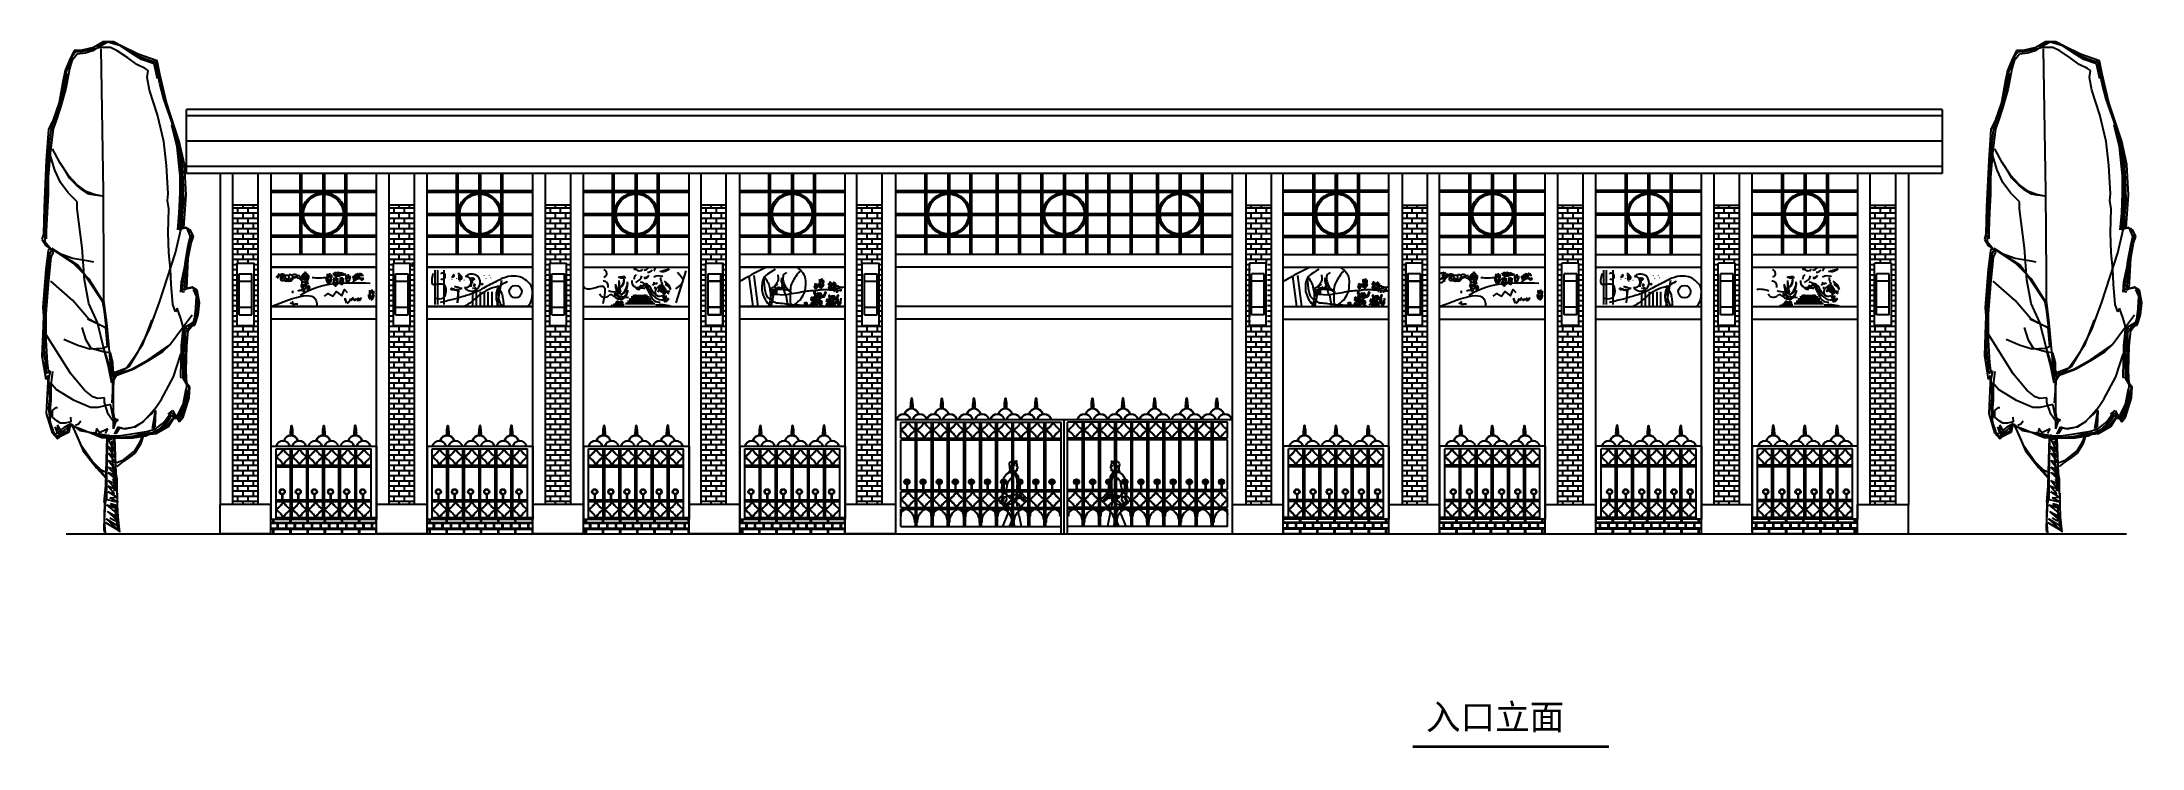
# Model space of a CAD drawing. Extents: x 3796 to 53512, y 4092 to 20812.
import ezdxf

# ---------------------------------------------------------------- set-up
doc = ezdxf.new("R2010")
doc.units = 0
doc.layers.get('0').update_dxf_attribs({"linetype": 'CONTINUOUS'})
for name, color, linetype in [('C1', 6, 'CONTINUOUS'), ('C2', 5, 'CONTINUOUS'), ('LAYER1', 3, 'CONTINUOUS'), ('LAYER2', 4, 'CONTINUOUS'), ('S1', 140, 'CONTINUOUS'), ('S2', 3, 'CONTINUOUS'), ('TREE', 104, 'CONTINUOUS'), ('WALL', 7, 'CONTINUOUS'), ('WIN', 4, 'CONTINUOUS')]:
    doc.layers.add(name, color=color, linetype=linetype)
doc.styles.add('HZTXT', font='simsun.ttf')

msp = doc.modelspace()

# ---------------------------------------------------------------- texts
at = {"color": 7, "insert": (36560, 5129), "char_height": 600, "width": 336820.79, "attachment_point": 1, "style": 'HZTXT'}
msp.add_mtext('入口立面  ', dxfattribs=at)

# ---------------------------------------------------------------- blocks, each defined once
blk = doc.blocks.new('02ETRX16')
at = {"color": 0, "linetype": 'BYBLOCK'}
for p, q in [((-0.0555, 0.9685), (-0.0237, 0.9839)), ((-0.0408, 0.9715), (-0.0196, 0.9856)), ((-0.039, 0.975), (-0.0196, 0.9856)), ((-0.0237, 0.9839), (-0.0054, 0.9933)), ((-0.0196, 0.9856), (0.0063, 0.9927)), ((-0.0196, 0.9856), (-0.0013, 0.9915)), ((-0.0131, 0.975), (0.0005, 0.9821)), ((-0.0054, 0.9933), (0.0158, 0.9933)), ((-0.0013, 0.9915), (0.0111, 0.9927)), ((0.0005, 0.9821), (0.0217, 0.9821)), ((0.0063, 0.9927), (0.0264, 0.9821)), ((0.0111, 0.9927), (0.0234, 0.9856)), ((0.0158, 0.9933), (0.0352, 0.9821)), ((0.0217, 0.9821), (0.0264, 0.9809)), ((0.0234, 0.9856), (0.0305, 0.9791)), ((0.0264, 0.9821), (0.037, 0.975)), ((0.0352, 0.9821), (0.0611, 0.9762)), ((-0.1014, 0.9096), (-0.0879, 0.9491)), ((-0.0997, 0.9279), (-0.0938, 0.955)), ((-0.095, 0.9185), (-0.0879, 0.9491)), ((-0.0938, 0.955), (-0.0555, 0.9685)), ((-0.0938, 0.9367), (-0.0908, 0.952)), ((-0.0908, 0.952), (-0.0802, 0.955)), ((-0.0879, 0.9491), (-0.062, 0.9579)), ((-0.0802, 0.955), (-0.0602, 0.9626)), ((-0.0755, 0.935), (-0.0696, 0.9397)), ((-0.0696, 0.9397), (-0.0526, 0.9473)), ((-0.062, 0.9579), (-0.0408, 0.9715)), ((-0.0602, 0.9626), (-0.039, 0.975)), ((-0.0526, 0.9473), (-0.0343, 0.9609)), ((-0.0343, 0.9609), (-0.0131, 0.975)), ((0.0152, 0.6894), (0.0199, 0.9791)), ((0.0305, 0.9791), (0.0476, 0.9762)), ((0.037, 0.975), (0.0523, 0.9703)), ((0.0476, 0.9762), (0.0611, 0.9732)), ((0.0523, 0.9703), (0.0688, 0.9685)), ((0.0611, 0.9762), (0.0747, 0.9762)), ((0.0611, 0.9732), (0.0717, 0.9732)), ((0.0688, 0.9685), (0.0794, 0.955)), ((0.0717, 0.9732), (0.0794, 0.9626)), ((0.0747, 0.9762), (0.0823, 0.9609)), ((0.0794, 0.9626), (0.087, 0.9414)), ((0.0794, 0.955), (0.0841, 0.9385)), ((0.0823, 0.9609), (0.0929, 0.9356)), ((0.087, 0.9414), (0.09, 0.935)), ((-0.1132, 0.8702), (-0.0997, 0.9279)), ((-0.1132, 0.8684), (-0.1014, 0.9096)), ((-0.1073, 0.8773), (-0.0997, 0.9079)), ((-0.0997, 0.9079), (-0.0938, 0.9367)), ((-0.0785, 0.8955), (-0.0738, 0.9214)), ((-0.0738, 0.9214), (-0.0755, 0.935)), ((0.0841, 0.9385), (0.0917, 0.899)), ((0.1035, 0.8655), (0.087, 0.9279)), ((0.09, 0.935), (0.0947, 0.9061)), ((0.0917, 0.899), (0.1023, 0.8608)), ((0.0929, 0.9356), (0.0976, 0.9126)), ((0.0947, 0.9061), (0.0976, 0.8926)), ((0.0976, 0.9126), (0.1053, 0.8702)), ((-0.1391, 0.7913), (-0.1132, 0.8702)), ((-0.1303, 0.8125), (-0.1132, 0.8684)), ((-0.1238, 0.8307), (-0.1073, 0.8773)), ((-0.095, 0.8455), (-0.0785, 0.8955)), ((0.0976, 0.8926), (0.1035, 0.8684)), ((0.1023, 0.8608), (0.1112, 0.8337)), ((0.1035, 0.8684), (0.1112, 0.8443)), ((0.1053, 0.8702), (0.1171, 0.8349)), ((-0.1391, 0.7712), (-0.1303, 0.8125)), ((-0.1344, 0.7924), (-0.1238, 0.8307)), ((-0.1344, 0.7801), (-0.1238, 0.8243)), ((-0.1073, 0.7907), (-0.095, 0.8455)), ((0.1112, 0.8443), (0.1188, 0.826)), ((0.1112, 0.8337), (0.1171, 0.8166)), ((0.1171, 0.8349), (0.1265, 0.8154)), ((0.1171, 0.8166), (0.1235, 0.7665)), ((0.1188, 0.826), (0.1218, 0.8137)), ((0.1218, 0.8137), (0.1247, 0.7907)), ((0.1265, 0.8154), (0.1312, 0.753)), ((-0.1497, 0.7442), (-0.1391, 0.7913)), ((-0.145, 0.75), (-0.1344, 0.7924)), ((-0.1421, 0.7365), (-0.1391, 0.7712)), ((-0.1409, 0.7212), (-0.1344, 0.7801)), ((-0.1132, 0.7424), (-0.1073, 0.7907)), ((0.1035, 0.7483), (0.1188, 0.776)), ((0.1247, 0.7907), (0.1277, 0.753)), ((0.1294, 0.6647), (0.1265, 0.7924)), ((-0.1527, 0.6817), (-0.1497, 0.7442)), ((-0.1468, 0.7153), (-0.145, 0.75)), ((-0.145, 0.6876), (-0.1421, 0.7365)), ((-0.1167, 0.6847), (-0.1132, 0.7424)), ((0.0839, 0.7165), (0.0931, 0.7319)), ((0.087, 0.7224), (0.1035, 0.7483)), ((0.1023, 0.7076), (0.1141, 0.733)), ((0.1141, 0.733), (0.1235, 0.7636)), ((0.1235, 0.7665), (0.1277, 0.7182)), ((0.1277, 0.753), (0.1312, 0.6876)), ((0.1312, 0.753), (0.1353, 0.6576)), ((-0.1485, 0.6723), (-0.1468, 0.7153)), ((-0.1421, 0.6346), (-0.145, 0.6876)), ((-0.1409, 0.6864), (-0.1409, 0.7212)), ((-0.1391, 0.6452), (-0.1409, 0.6864)), ((-0.115, 0.6711), (-0.1167, 0.6847)), ((0.014, 0.5186), (0.0152, 0.6894)), ((0.0328, 0.682), (0.0445, 0.6839)), ((0.034, 0.6829), (0.0505, 0.6894)), ((0.0445, 0.6839), (0.0581, 0.6925)), ((0.0505, 0.6894), (0.0688, 0.7029)), ((0.0581, 0.6925), (0.0704, 0.703)), ((0.0688, 0.7029), (0.087, 0.7224)), ((0.0688, 0.6682), (0.087, 0.6864)), ((0.0704, 0.703), (0.0839, 0.7165)), ((0.087, 0.6864), (0.1023, 0.7076)), ((0.1277, 0.7182), (0.1277, 0.6829)), ((0.1312, 0.6876), (0.1341, 0.6287)), ((-0.1485, 0.6164), (-0.1527, 0.6817)), ((-0.145, 0.6328), (-0.1485, 0.6723)), ((-0.1362, 0.6116), (-0.1391, 0.6452)), ((-0.1179, 0.6541), (-0.115, 0.6711)), ((-0.1167, 0.6058), (-0.1179, 0.6541)), ((0.0169, 0.68), (0.034, 0.6829)), ((0.0169, 0.68), (0.0328, 0.682)), ((0.0582, 0.5751), (0.0688, 0.6541)), ((0.0688, 0.6541), (0.0688, 0.6682)), ((0.1277, 0.6829), (0.1294, 0.6464)), ((0.1312, 0.604), (0.1294, 0.6647)), ((0.1294, 0.6464), (0.1312, 0.6087)), ((0.1353, 0.6576), (0.1371, 0.6028)), ((-0.168, 0.5981), (-0.1621, 0.6105)), ((-0.1633, 0.5846), (-0.168, 0.5981)), ((-0.165, 0.6028), (-0.1574, 0.6134)), ((-0.1603, 0.5887), (-0.165, 0.6028)), ((-0.1621, 0.5981), (-0.1544, 0.6164)), ((-0.1621, 0.6105), (-0.1485, 0.6164)), ((-0.1527, 0.5492), (-0.1621, 0.5981)), ((-0.1574, 0.5798), (-0.1621, 0.5981)), ((-0.1574, 0.6134), (-0.1485, 0.6164)), ((-0.1544, 0.6164), (-0.1379, 0.6116)), ((-0.1485, 0.6164), (-0.1421, 0.6134)), ((-0.1461, 0.6144), (-0.1461, 0.6341)), ((-0.1421, 0.6134), (-0.145, 0.6328)), ((-0.1379, 0.6116), (-0.1421, 0.6346)), ((-0.1315, 0.5645), (-0.1421, 0.6116)), ((-0.1179, 0.5645), (-0.1167, 0.6058)), ((0.1312, 0.6087), (0.1312, 0.5934)), ((0.1341, 0.6287), (0.1353, 0.604)), ((0.1353, 0.604), (0.1341, 0.5934)), ((0.1371, 0.6028), (0.14, 0.5922)), ((-0.1574, 0.5539), (-0.1633, 0.5846)), ((-0.1544, 0.5528), (-0.1603, 0.5887)), ((-0.1515, 0.548), (-0.1574, 0.5798)), ((-0.0985, 0.4644), (-0.1315, 0.5645)), ((-0.1209, 0.5316), (-0.1179, 0.5645)), ((0.0535, 0.5098), (0.0582, 0.5751)), ((0.0673, 0.5394), (0.0986, 0.559)), ((0.0764, 0.5433), (0.1171, 0.571)), ((0.1035, 0.5634), (0.0776, 0.5539)), ((0.1206, 0.574), (0.1035, 0.5634)), ((0.1235, 0.574), (0.1171, 0.5663)), ((0.1171, 0.5663), (0.1218, 0.5557)), ((0.1277, 0.5798), (0.1206, 0.571)), ((0.1206, 0.571), (0.1247, 0.5616)), ((0.1218, 0.5557), (0.1277, 0.5009)), ((0.1324, 0.5798), (0.1235, 0.574)), ((0.1235, 0.574), (0.1277, 0.5692)), ((0.1324, 0.4721), (0.1235, 0.5663)), ((0.1247, 0.5616), (0.1294, 0.5239)), ((0.1341, 0.5875), (0.1277, 0.5798)), ((0.1277, 0.5692), (0.1324, 0.5316)), ((0.14, 0.5922), (0.1324, 0.5798)), ((0.1341, 0.5934), (0.1341, 0.5875)), ((-0.1544, 0.4921), (-0.1574, 0.5539)), ((-0.1515, 0.5133), (-0.1544, 0.5528)), ((-0.1438, 0.5056), (-0.1527, 0.5492)), ((-0.1468, 0.5068), (-0.1515, 0.548)), ((-0.1497, 0.4886), (-0.1515, 0.5133)), ((-0.1226, 0.5009), (-0.1209, 0.5316)), ((0.014, 0.4674), (0.014, 0.5186)), ((0.015, 0.4631), (0.0507, 0.5172)), ((0.0487, 0.5492), (0.0352, 0.5463)), ((0.0446, 0.5115), (0.0764, 0.5433)), ((0.0776, 0.5539), (0.0487, 0.5492)), ((0.0507, 0.5172), (0.0673, 0.5394)), ((0.1294, 0.5239), (0.1324, 0.4903)), ((0.1324, 0.5316), (0.1383, 0.4538)), ((-0.1803, 0.4632), (-0.1756, 0.4886)), ((-0.1774, 0.452), (-0.1756, 0.478)), ((-0.1756, 0.4886), (-0.165, 0.495)), ((-0.1756, 0.478), (-0.1727, 0.4886)), ((-0.1739, 0.4768), (-0.168, 0.4903)), ((-0.1727, 0.4509), (-0.1739, 0.4768)), ((-0.1727, 0.4886), (-0.1668, 0.4933)), ((-0.1668, 0.4933), (-0.1544, 0.4915)), ((-0.165, 0.495), (-0.1544, 0.4921)), ((-0.1544, 0.4915), (-0.1497, 0.4886)), ((-0.1497, 0.4856), (-0.145, 0.4856)), ((-0.145, 0.4856), (-0.1468, 0.5068)), ((-0.1421, 0.4844), (-0.1438, 0.5056)), ((-0.1256, 0.4597), (-0.1226, 0.5009)), ((0.0169, 0.4674), (0.0446, 0.5115)), ((0.0446, 0.4615), (0.0535, 0.5098)), ((0.0776, 0.4674), (0.1218, 0.5068)), ((0.1277, 0.5009), (0.1324, 0.4403)), ((0.1324, 0.4903), (0.1353, 0.4491)), ((0.1353, 0.3566), (0.1324, 0.4721)), ((-0.1774, 0.4385), (-0.1803, 0.4632)), ((-0.1727, 0.425), (-0.1774, 0.452)), ((-0.1709, 0.4173), (-0.1774, 0.4385)), ((-0.1744, 0.4422), (-0.1726, 0.4582)), ((-0.167, 0.4225), (-0.1744, 0.4422)), ((-0.1697, 0.4297), (-0.1727, 0.4509)), ((-0.145, 0.4114), (-0.165, 0.4385)), ((-0.1485, 0.4096), (-0.1421, 0.4308)), ((-0.1421, 0.4308), (-0.1344, 0.452)), ((-0.1344, 0.452), (-0.1315, 0.445)), ((-0.1315, 0.445), (-0.1256, 0.4597)), ((-0.0785, 0.4085), (-0.0985, 0.4644)), ((-0.0649, 0.3789), (-0.084, 0.4287)), ((0.0063, 0.4096), (0.0446, 0.4297)), ((0.0081, 0.422), (0.014, 0.4674)), ((0.0089, 0.4102), (0.015, 0.4631)), ((0.0101, 0.4121), (0.0476, 0.4299)), ((0.0128, 0.4462), (0.0169, 0.4674)), ((0.0275, 0.4232), (0.0446, 0.4615)), ((0.0446, 0.4297), (0.0776, 0.4674)), ((0.1324, 0.4403), (0.1324, 0.3873)), ((0.1353, 0.4491), (0.1371, 0.4008)), ((0.1383, 0.4538), (0.1371, 0.4356)), ((0.1371, 0.4356), (0.1383, 0.399)), ((-0.1515, 0.4144), (-0.1727, 0.4267)), ((-0.1668, 0.4191), (-0.1727, 0.425)), ((-0.165, 0.4161), (-0.1709, 0.4173)), ((-0.1591, 0.4144), (-0.1668, 0.4191)), ((-0.1574, 0.4067), (-0.165, 0.4161)), ((-0.1515, 0.4038), (-0.1591, 0.4144)), ((-0.1544, 0.3749), (-0.1574, 0.4067)), ((-0.1468, 0.4085), (-0.1544, 0.4126)), ((-0.1485, 0.402), (-0.1515, 0.4144)), ((-0.1515, 0.3584), (-0.1515, 0.4038)), ((-0.1468, 0.349), (-0.1485, 0.402)), ((-0.1438, 0.3761), (-0.1468, 0.4085)), ((-0.1197, 0.3778), (-0.145, 0.4114)), ((-0.0555, 0.3643), (-0.0785, 0.4085)), ((-0.0025, 0.3066), (0.0081, 0.422)), ((0.007, 0.3745), (0.0101, 0.4121)), ((0.014, 0.3702), (0.0275, 0.4232)), ((0.0399, 0.3702), (0.0505, 0.3873)), ((0.0505, 0.3873), (0.0582, 0.4126)), ((0.067, 0.3761), (0.0959, 0.3884)), ((0.0811, 0.3184), (0.1312, 0.3979)), ((0.1324, 0.3873), (0.1294, 0.3413)), ((0.1371, 0.4008), (0.1353, 0.369)), ((0.1383, 0.399), (0.14, 0.3549)), ((-0.1527, 0.3248), (-0.1544, 0.3749)), ((-0.1497, 0.3142), (-0.1515, 0.3584)), ((-0.1486, 0.334), (-0.1486, 0.3592)), ((-0.1468, 0.3095), (-0.1468, 0.349)), ((-0.1421, 0.3125), (-0.1438, 0.3761)), ((-0.1273, 0.3125), (-0.1421, 0.3584)), ((-0.1055, 0.3641), (-0.1197, 0.3778)), ((-0.0755, 0.3472), (-0.1197, 0.3778)), ((-0.0766, 0.3456), (-0.1055, 0.3641)), ((-0.0453, 0.3278), (-0.0766, 0.3456)), ((-0.0419, 0.3278), (-0.0755, 0.3472)), ((-0.044, 0.3475), (-0.0649, 0.3789)), ((-0.0372, 0.3337), (-0.0555, 0.3643)), ((-0.0317, 0.3309), (-0.044, 0.3475)), ((-0.0043, 0.3413), (0.0005, 0.3614)), ((-0.0034, 0.3161), (-0.0004, 0.3506)), ((-0.0025, 0.3184), (0.014, 0.3702)), ((0.0005, 0.3614), (0.0128, 0.3625)), ((0.0052, 0.3749), (0.0158, 0.3702)), ((0.0058, 0.337), (0.0132, 0.3653)), ((0.0128, 0.3625), (0.0399, 0.3702)), ((0.0158, 0.3702), (0.0429, 0.369)), ((0.0429, 0.369), (0.067, 0.3761)), ((0.1294, 0.3337), (0.1353, 0.3566)), ((0.1353, 0.369), (0.1324, 0.3248)), ((0.14, 0.3549), (0.1324, 0.3078)), ((-0.1603, 0.293), (-0.1544, 0.2989)), ((-0.1591, 0.2895), (-0.1544, 0.3007)), ((-0.1544, 0.2989), (-0.1527, 0.3248)), ((-0.1544, 0.3007), (-0.1497, 0.3142)), ((-0.1544, 0.2972), (-0.1468, 0.3095)), ((-0.1438, 0.3095), (-0.1421, 0.3125)), ((-0.1026, 0.2671), (-0.1273, 0.3125)), ((-0.0121, 0.3161), (-0.0453, 0.3278)), ((-0.0237, 0.3219), (-0.0419, 0.3278)), ((-0.0131, 0.3172), (-0.0372, 0.3337)), ((-0.009, 0.3217), (-0.0317, 0.3309)), ((-0.0072, 0.3184), (-0.0237, 0.3219)), ((-0.0043, 0.3036), (-0.0131, 0.3172)), ((-0.0047, 0.3235), (-0.009, 0.3217)), ((-0.0054, 0.2913), (-0.0072, 0.3184)), ((-0.0054, 0.3125), (-0.0043, 0.3413)), ((-0.0043, 0.2836), (-0.0043, 0.3036)), ((-0.0016, 0.2995), (0.0058, 0.337)), ((0.0535, 0.2854), (0.0811, 0.3184)), ((0.1112, 0.2866), (0.1235, 0.3007)), ((0.1188, 0.3231), (0.1218, 0.2972)), ((0.1235, 0.3248), (0.1265, 0.3066)), ((0.1312, 0.3201), (0.1235, 0.3248)), ((0.1265, 0.3066), (0.1247, 0.2701)), ((0.1294, 0.3413), (0.1265, 0.3201)), ((0.1277, 0.3154), (0.1312, 0.2383)), ((0.1324, 0.3078), (0.1277, 0.3154)), ((0.1312, 0.3296), (0.1294, 0.3337)), ((0.1324, 0.3248), (0.1312, 0.3201)), ((-0.1591, 0.2701), (-0.1603, 0.293)), ((-0.1562, 0.276), (-0.1591, 0.2895)), ((-0.1468, 0.2306), (-0.1591, 0.2701)), ((-0.1527, 0.2577), (-0.1562, 0.276)), ((-0.1527, 0.2718), (-0.1544, 0.2972)), ((-0.1468, 0.2565), (-0.1527, 0.2883)), ((-0.1438, 0.2394), (-0.1527, 0.2718)), ((-0.1485, 0.2412), (-0.1527, 0.2577)), ((-0.1362, 0.2353), (-0.1468, 0.2565)), ((-0.0832, 0.2383), (-0.1026, 0.2671)), ((-0.0054, 0.2412), (-0.0054, 0.2913)), ((-0.0054, 0.2277), (0.0005, 0.2565)), ((-0.0025, 0.2595), (-0.0043, 0.2836)), ((0.0005, 0.2565), (0.0264, 0.25)), ((0.0052, 0.2365), (0.0128, 0.2606)), ((0.0128, 0.2701), (0.0275, 0.2683)), ((0.0128, 0.2606), (0.0128, 0.2701)), ((0.0275, 0.2683), (0.037, 0.2718)), ((0.037, 0.2718), (0.0535, 0.2854)), ((0.0417, 0.25), (0.0747, 0.2642)), ((0.0747, 0.2642), (0.1112, 0.2866)), ((0.1218, 0.2972), (0.1218, 0.2654)), ((0.1218, 0.2654), (0.1235, 0.25)), ((0.1247, 0.2701), (0.1265, 0.2489)), ((-0.1391, 0.2259), (-0.1485, 0.2412)), ((-0.1391, 0.2212), (-0.1468, 0.2306)), ((-0.1338, 0.2306), (-0.1443, 0.2466)), ((-0.1379, 0.2318), (-0.1438, 0.2394)), ((-0.1332, 0.2306), (-0.1391, 0.2259)), ((-0.1344, 0.2288), (-0.1391, 0.2212)), ((-0.1332, 0.2306), (-0.1379, 0.2318)), ((-0.1273, 0.2277), (-0.1344, 0.2288)), ((-0.1277, 0.2331), (-0.1338, 0.2349)), ((-0.1209, 0.2336), (-0.1332, 0.2306)), ((-0.1256, 0.2288), (-0.1332, 0.2306)), ((-0.1256, 0.2442), (-0.1303, 0.2353)), ((-0.1246, 0.2392), (-0.1277, 0.2331)), ((-0.1179, 0.2124), (-0.1273, 0.2277)), ((-0.1167, 0.2365), (-0.1256, 0.2442)), ((-0.1179, 0.2182), (-0.1256, 0.2288)), ((-0.1215, 0.238), (-0.1246, 0.2392)), ((-0.1215, 0.2306), (-0.1215, 0.238)), ((-0.116, 0.2226), (-0.1215, 0.2306)), ((-0.112, 0.22), (-0.1209, 0.2336)), ((-0.1073, 0.22), (-0.1197, 0.2365)), ((-0.112, 0.2106), (-0.1179, 0.2182)), ((-0.1055, 0.2091), (-0.116, 0.2226)), ((-0.0985, 0.2065), (-0.112, 0.22)), ((-0.0908, 0.2065), (-0.1073, 0.22)), ((-0.0908, 0.2442), (-0.0891, 0.2106)), ((-0.0844, 0.2076), (-0.0908, 0.2442)), ((-0.0662, 0.2214), (-0.0889, 0.2466)), ((-0.0871, 0.2048), (-0.0889, 0.2171)), ((-0.0632, 0.22), (-0.0832, 0.2383)), ((-0.0483, 0.211), (-0.0662, 0.2214)), ((-0.0496, 0.2106), (-0.0632, 0.22)), ((-0.0149, 0.2247), (-0.0054, 0.2277)), ((-0.0101, 0.2212), (-0.0149, 0.2247)), ((-0.0054, 0.2065), (-0.0101, 0.2212)), ((-0.009, 0.2212), (-0.0054, 0.2412)), ((-0.0054, 0.2065), (-0.0054, 0.2271)), ((-0.0043, 0.223), (0.0052, 0.2365)), ((0.0264, 0.25), (0.0417, 0.25)), ((0.0794, 0.2153), (0.0564, 0.1623)), ((0.0658, 0.2171), (0.0611, 0.223)), ((0.0811, 0.2141), (0.0611, 0.2065)), ((0.0811, 0.2171), (0.0629, 0.2035)), ((0.0717, 0.2141), (0.0658, 0.2171)), ((0.0717, 0.2), (0.0794, 0.2153)), ((0.0823, 0.2306), (0.0811, 0.2212)), ((0.0811, 0.2212), (0.0929, 0.2182)), ((0.0847, 0.2006), (0.0811, 0.2171)), ((0.0882, 0.2018), (0.0811, 0.2141)), ((0.0823, 0.2171), (0.0947, 0.2094)), ((0.087, 0.2094), (0.0823, 0.2171)), ((0.0929, 0.2182), (0.1023, 0.2182)), ((0.0988, 0.1988), (0.1082, 0.2141)), ((0.1023, 0.2182), (0.11, 0.223)), ((0.1112, 0.25), (0.1082, 0.25)), ((0.1082, 0.2141), (0.1082, 0.1988)), ((0.11, 0.223), (0.1188, 0.2306)), ((0.1188, 0.2442), (0.1112, 0.25)), ((0.1235, 0.22), (0.1171, 0.2018)), ((0.1188, 0.2306), (0.1188, 0.2442)), ((0.1312, 0.2383), (0.1194, 0.1988)), ((0.1235, 0.25), (0.1235, 0.2288)), ((0.1265, 0.2489), (0.1235, 0.22)), ((-0.092, 0.197), (-0.1179, 0.2124)), ((-0.0879, 0.2), (-0.112, 0.2106)), ((-0.0708, 0.1923), (-0.0985, 0.2065)), ((-0.0178, 0.1894), (-0.092, 0.197)), ((-0.0755, 0.2018), (-0.0908, 0.2065)), ((-0.059, 0.1959), (-0.0879, 0.2)), ((-0.0467, 0.197), (-0.0755, 0.2018)), ((-0.0449, 0.1882), (-0.0708, 0.1923)), ((-0.0679, 0.1988), (-0.0602, 0.1758)), ((-0.059, 0.1788), (-0.0679, 0.1988)), ((-0.0602, 0.1758), (-0.0484, 0.1576)), ((-0.0372, 0.1894), (-0.059, 0.1959)), ((-0.0484, 0.1623), (-0.059, 0.1788)), ((-0.0255, 0.2076), (-0.0496, 0.2106)), ((-0.0287, 0.2067), (-0.0483, 0.211)), ((-0.016, 0.1923), (-0.0467, 0.197)), ((-0.0054, 0.1882), (-0.0449, 0.1882)), ((-0.009, 0.1894), (-0.0372, 0.1894)), ((-0.0182, 0.2091), (-0.0287, 0.2067)), ((-0.0149, 0.2106), (-0.0255, 0.2076)), ((-0.0108, 0.1974), (-0.0182, 0.2091)), ((0.0199, 0.1959), (-0.0178, 0.1894)), ((0.0169, 0.1923), (-0.016, 0.1923)), ((-0.0072, 0.1959), (-0.0149, 0.2106)), ((-0.0107, 0.1152), (-0.0078, 0.1882)), ((-0.0054, 0.1864), (-0.009, 0.1452)), ((-0.009, 0.1594), (0.0052, 0.1864)), ((0.0052, 0.1711), (-0.009, 0.1594)), ((-0.0072, 0.1499), (0.0052, 0.1711)), ((0.0187, 0.1894), (-0.0054, 0.1882)), ((0.0052, 0.1864), (-0.0025, 0.1853)), ((-0.0025, 0.1576), (-0.0025, 0.1817)), ((0.0046, 0.1953), (0.0075, 0.1788)), ((0.0063, 0.2065), (0.0234, 0.1988)), ((0.0111, 0.197), (0.0063, 0.2065)), ((0.0075, 0.1788), (0.0087, 0.1016)), ((0.0081, 0.1894), (0.0093, 0.144)), ((0.0352, 0.2), (0.0169, 0.1923)), ((0.0611, 0.2065), (0.0187, 0.1894)), ((0.0629, 0.2035), (0.0199, 0.1959)), ((0.0234, 0.1988), (0.0293, 0.2076)), ((0.0293, 0.2076), (0.0305, 0.1988)), ((0.0381, 0.1411), (0.0593, 0.1711)), ((0.0593, 0.1711), (0.0717, 0.2)), ((0.1012, 0.1929), (0.0847, 0.2006)), ((0.0959, 0.2029), (0.087, 0.2094)), ((0.1006, 0.197), (0.0882, 0.2018)), ((0.0947, 0.2094), (0.1129, 0.1959)), ((0.1082, 0.197), (0.0959, 0.2029)), ((0.11, 0.1912), (0.1006, 0.197)), ((0.1088, 0.1864), (0.1012, 0.1929)), ((0.1082, 0.1988), (0.1129, 0.2106)), ((0.1194, 0.1988), (0.1088, 0.1864)), ((0.1171, 0.2018), (0.11, 0.1912)), ((-0.0255, 0.144), (-0.0484, 0.1623)), ((-0.0484, 0.1576), (-0.0372, 0.1488)), ((-0.0372, 0.1488), (-0.0225, 0.1381)), ((-0.0119, 0.1381), (-0.0255, 0.144)), ((-0.0225, 0.1381), (-0.0119, 0.1305)), ((-0.009, 0.1393), (0.0052, 0.1576)), ((-0.009, 0.1452), (-0.009, 0.0804)), ((0.0052, 0.1423), (-0.009, 0.1393)), ((-0.009, 0.124), (0.0052, 0.1423)), ((0.0052, 0.1287), (-0.009, 0.124)), ((-0.009, 0.1134), (0.0052, 0.1287)), ((-0.0072, 0.0952), (-0.0025, 0.1576)), ((0.0052, 0.1576), (-0.0072, 0.1499)), ((0.0093, 0.144), (0.0111, 0.091)), ((0.0199, 0.1228), (0.0381, 0.1411)), ((0.0564, 0.1623), (0.0293, 0.1275)), ((-0.0125, 0.1046), (-0.0107, 0.1152)), ((-0.0125, 0.074), (-0.0125, 0.1046)), ((-0.0101, 0.1046), (0.0052, 0.1181)), ((-0.0043, 0.1046), (-0.0101, 0.1046)), ((-0.0101, 0.0952), (-0.0043, 0.1046)), ((0.0052, 0.1016), (-0.0101, 0.0952)), ((0.0052, 0.1181), (-0.009, 0.1134)), ((-0.009, 0.0846), (0.0052, 0.1016)), ((0.0063, 0.091), (-0.009, 0.0846)), ((-0.0072, 0.0804), (-0.0072, 0.0952)), ((-0.0072, 0.074), (0.0063, 0.091)), ((0.0087, 0.1016), (0.0087, 0.0663)), ((0.0093, 0.1058), (0.0246, 0.1275)), ((0.0293, 0.1275), (0.0093, 0.1058)), ((0.0093, 0.1181), (0.0199, 0.1228)), ((0.0111, 0.091), (0.014, 0.0575)), ((-0.0149, 0.0575), (0.0022, 0.0663)), ((0.0081, 0.0634), (-0.0149, 0.0575)), ((-0.0131, 0.0522), (-0.0143, 0.028)), ((-0.0131, 0.0763), (-0.0131, 0.0522)), ((-0.0119, 0.0681), (0.0052, 0.0787)), ((0.0022, 0.0663), (-0.0119, 0.0681)), ((-0.0113, 0.0357), (0.0081, 0.0522)), ((0.0005, 0.0551), (-0.0096, 0.0522)), ((-0.0096, 0.0463), (0.0005, 0.0551)), ((-0.0096, 0.0522), (-0.0096, 0.0192)), ((0.0081, 0.0522), (-0.0096, 0.0463)), ((0.0052, 0.0787), (-0.0072, 0.074)), ((0.0087, 0.0663), (0.0122, 0.0545)), ((0.0128, 0.0239), (0.0111, 0.0539)), ((0.0128, 0.021), (0.0111, 0.0539)), ((0.0128, 0.0569), (0.0146, 0.0009)), ((-0.0143, 0.028), (-0.0172, -0.0032)), ((-0.0172, -0.002), (-0.0131, 0.0115)), ((-0.016, -0.0002), (0.0099, 0.0239)), ((0.0111, 0.0162), (-0.016, -0.0002)), ((0.0069, 0.0386), (-0.0131, 0.028)), ((-0.0131, 0.021), (0.0069, 0.0386)), ((-0.0131, 0.028), (-0.0113, 0.0357)), ((-0.0131, 0.0115), (-0.0113, 0.0298)), ((0.0099, 0.0239), (-0.0131, 0.0104)), ((-0.0131, 0.0104), (-0.0131, 0.021)), ((-0.0096, 0.0192), (0.0022, 0.0251)), ((0.0111, -0.005), (0.0128, 0.021)), ((0.0128, -0.0032), (0.0128, 0.0239))]:
    blk.add_line(p, q, dxfattribs=at)
blk = doc.blocks.new('A$C71B146BA')
at = {"layer": 'TREE', "xscale": -4480, "yscale": 4480, "zscale": 4480}
blk.add_blockref('02ETRX16', (627, 22), dxfattribs=at)
blk = doc.blocks.new('A$C308B73CE')
at = {"color": 3, "xscale": 5, "yscale": 5, "zscale": 5}
blk.add_blockref('A$C71B146BA', (0, 0), dxfattribs=at)
blk = doc.blocks.new('A$C458A03C4')
at = {"color": 9, "xscale": 0.52, "yscale": 0.52, "zscale": 0.52}
blk.add_blockref('A$C308B73CE', (0, 0), dxfattribs=at)

# ---------------------------------------------------------------- hatches: boundary and pattern name
h = msp.add_hatch()
h.set_pattern_fill('AR-B816', color=256, scale=0.6, style=0)
h.set_pattern_definition([(0, (12943.89, 5912.28), (0, 121.92), []), (90, (12943.89, 5912.28), (-121.92, 121.92), [121.92, -121.92])])
h.paths.add_polyline_path([(8915, 16946), (8315, 16946), (8315, 9862), (8915, 9862)])
h.paths.add_polyline_path([(8815, 15575), (8815, 14100), (8415, 14100), (8415, 15575)], flags=16)
h.paths.add_polyline_path([(8765, 15325), (8765, 14350), (8465, 14350), (8465, 15325)], flags=0)
h.paths.add_polyline_path([(8765, 15145), (8765, 15325), (8465, 15325), (8465, 15145)], flags=0)
h.paths.add_polyline_path([(8465, 14530), (8765, 14530), (8765, 15145), (8465, 15145)], flags=0)
h.paths.add_polyline_path([(8765, 14350), (8765, 14530), (8465, 14530), (8465, 14350)], flags=0)
h = msp.add_hatch()
h.set_pattern_fill('AR-B816', color=256, scale=0.6, style=0)
h.set_pattern_definition([(0, (16642.9, 5912.28), (0, 121.92), []), (90, (16642.9, 5912.28), (-121.92, 121.92), [121.92, -121.92])])
h.paths.add_polyline_path([(12614, 16946), (12014, 16946), (12014, 9862), (12614, 9862)])
h.paths.add_polyline_path([(12514, 15575), (12514, 14100), (12114, 14100), (12114, 15575)], flags=16)
h.paths.add_polyline_path([(12464, 15325), (12464, 14350), (12164, 14350), (12164, 15325)], flags=0)
h.paths.add_polyline_path([(12464, 15145), (12464, 15325), (12164, 15325), (12164, 15145)], flags=0)
h.paths.add_polyline_path([(12164, 14530), (12464, 14530), (12464, 15145), (12164, 15145)], flags=0)
h.paths.add_polyline_path([(12464, 14350), (12464, 14530), (12164, 14530), (12164, 14350)], flags=0)
h = msp.add_hatch()
h.set_pattern_fill('AR-B816', color=256, scale=0.6, style=0)
h.set_pattern_definition([(0, (20341.48, 5912.28), (0, 121.92), []), (90, (20341.48, 5912.28), (-121.92, 121.92), [121.92, -121.92])])
h.paths.add_polyline_path([(16312, 16946), (15712, 16946), (15712, 9862), (16312, 9862)])
h.paths.add_polyline_path([(16212, 15575), (16212, 14100), (15812, 14100), (15812, 15575)], flags=16)
h.paths.add_polyline_path([(16162, 15325), (16162, 14350), (15862, 14350), (15862, 15325)], flags=0)
h.paths.add_polyline_path([(16162, 15145), (16162, 15325), (15862, 15325), (15862, 15145)], flags=0)
h.paths.add_polyline_path([(15862, 14530), (16162, 14530), (16162, 15145), (15862, 15145)], flags=0)
h.paths.add_polyline_path([(16162, 14350), (16162, 14530), (15862, 14530), (15862, 14350)], flags=0)
h = msp.add_hatch()
h.set_pattern_fill('AR-B816', color=256, scale=0.6, style=0)
h.set_pattern_definition([(0, (24027.87, 5912.28), (0, 121.92), []), (90, (24027.87, 5912.28), (-121.92, 121.92), [121.92, -121.92])])
h.paths.add_polyline_path([(19999, 16946), (19399, 16946), (19399, 9862), (19999, 9862)])
h.paths.add_polyline_path([(19899, 15575), (19899, 14100), (19499, 14100), (19499, 15575)], flags=16)
h.paths.add_polyline_path([(19849, 15325), (19849, 14350), (19549, 14350), (19549, 15325)], flags=0)
h.paths.add_polyline_path([(19849, 15145), (19849, 15325), (19549, 15325), (19549, 15145)], flags=0)
h.paths.add_polyline_path([(19549, 14530), (19849, 14530), (19849, 15145), (19549, 15145)], flags=0)
h.paths.add_polyline_path([(19849, 14350), (19849, 14530), (19549, 14530), (19549, 14350)], flags=0)
h = msp.add_hatch()
h.set_pattern_fill('AR-B816', color=256, scale=0.6, style=0)
h.set_pattern_definition([(0, (27717.9, 5912.28), (0, 121.92), []), (90, (27717.9, 5912.28), (-121.92, 121.92), [121.92, -121.92])])
h.paths.add_polyline_path([(23689, 16946), (23089, 16946), (23089, 9862), (23689, 9862)])
h.paths.add_polyline_path([(23589, 15575), (23589, 14100), (23189, 14100), (23189, 15575)], flags=16)
h.paths.add_polyline_path([(23539, 15325), (23539, 14350), (23239, 14350), (23239, 15325)], flags=0)
h.paths.add_polyline_path([(23539, 15145), (23539, 15325), (23239, 15325), (23239, 15145)], flags=0)
h.paths.add_polyline_path([(23239, 14530), (23539, 14530), (23539, 15145), (23239, 15145)], flags=0)
h.paths.add_polyline_path([(23539, 14350), (23539, 14530), (23239, 14530), (23239, 14350)], flags=0)
h = msp.add_hatch()
h.set_pattern_fill('AR-B816', color=256, scale=0.6, style=0)
h.set_pattern_definition([(180, (28276.27, 5912.28), (0, 121.92), []), (90, (28276.27, 5912.28), (121.92, 121.92), [121.92, -121.92])])
h.paths.add_polyline_path([(32306, 16946), (32906, 16946), (32906, 9862), (32306, 9862)])
h.paths.add_polyline_path([(32406, 15575), (32406, 14100), (32806, 14100), (32806, 15575)], flags=16)
h.paths.add_polyline_path([(32456, 15325), (32456, 14350), (32756, 14350), (32756, 15325)], flags=0)
h.paths.add_polyline_path([(32456, 15145), (32456, 15325), (32756, 15325), (32756, 15145)], flags=0)
h.paths.add_polyline_path([(32756, 14530), (32456, 14530), (32456, 15145), (32756, 15145)], flags=0)
h.paths.add_polyline_path([(32456, 14350), (32456, 14530), (32756, 14530), (32756, 14350)], flags=0)
h = msp.add_hatch()
h.set_pattern_fill('AR-B816', color=256, scale=0.6, style=0)
h.set_pattern_definition([(180, (31966.3, 5912.28), (0, 121.92), []), (90, (31966.3, 5912.28), (121.92, 121.92), [121.92, -121.92])])
h.paths.add_polyline_path([(35996, 16946), (36596, 16946), (36596, 9862), (35996, 9862)])
h.paths.add_polyline_path([(36096, 15575), (36096, 14100), (36496, 14100), (36496, 15575)], flags=16)
h.paths.add_polyline_path([(36146, 15325), (36146, 14350), (36446, 14350), (36446, 15325)], flags=0)
h.paths.add_polyline_path([(36146, 15145), (36146, 15325), (36446, 15325), (36446, 15145)], flags=0)
h.paths.add_polyline_path([(36446, 14530), (36146, 14530), (36146, 15145), (36446, 15145)], flags=0)
h.paths.add_polyline_path([(36146, 14350), (36146, 14530), (36446, 14530), (36446, 14350)], flags=0)
h = msp.add_hatch()
h.set_pattern_fill('AR-B816', color=256, scale=0.6, style=0)
h.set_pattern_definition([(180, (35652.68, 5912.28), (0, 121.92), []), (90, (35652.68, 5912.28), (121.92, 121.92), [121.92, -121.92])])
h.paths.add_polyline_path([(39682, 16946), (40282, 16946), (40282, 9862), (39682, 9862)])
h.paths.add_polyline_path([(39782, 15575), (39782, 14100), (40182, 14100), (40182, 15575)], flags=16)
h.paths.add_polyline_path([(39832, 15325), (39832, 14350), (40132, 14350), (40132, 15325)], flags=0)
h.paths.add_polyline_path([(39832, 15145), (39832, 15325), (40132, 15325), (40132, 15145)], flags=0)
h.paths.add_polyline_path([(40132, 14530), (39832, 14530), (39832, 15145), (40132, 15145)], flags=0)
h.paths.add_polyline_path([(39832, 14350), (39832, 14530), (40132, 14530), (40132, 14350)], flags=0)
h = msp.add_hatch()
h.set_pattern_fill('AR-B816', color=256, scale=0.6, style=0)
h.set_pattern_definition([(180, (39351.26, 5912.28), (0, 121.92), []), (90, (39351.26, 5912.28), (121.92, 121.92), [121.92, -121.92])])
h.paths.add_polyline_path([(43381, 16946), (43981, 16946), (43981, 9862), (43381, 9862)])
h.paths.add_polyline_path([(43481, 15575), (43481, 14100), (43881, 14100), (43881, 15575)], flags=16)
h.paths.add_polyline_path([(43531, 15325), (43531, 14350), (43831, 14350), (43831, 15325)], flags=0)
h.paths.add_polyline_path([(43531, 15145), (43531, 15325), (43831, 15325), (43831, 15145)], flags=0)
h.paths.add_polyline_path([(43831, 14530), (43531, 14530), (43531, 15145), (43831, 15145)], flags=0)
h.paths.add_polyline_path([(43531, 14350), (43531, 14530), (43831, 14530), (43831, 14350)], flags=0)
h = msp.add_hatch()
h.set_pattern_fill('AR-B816', color=256, scale=0.6, style=0)
h.set_pattern_definition([(180, (43050.28, 5912.28), (0, 121.92), []), (90, (43050.28, 5912.28), (121.92, 121.92), [121.92, -121.92])])
h.paths.add_polyline_path([(47080, 16946), (47680, 16946), (47680, 9862), (47080, 9862)])
h.paths.add_polyline_path([(47180, 15575), (47180, 14100), (47580, 14100), (47580, 15575)], flags=16)
h.paths.add_polyline_path([(47230, 15325), (47230, 14350), (47530, 14350), (47530, 15325)], flags=0)
h.paths.add_polyline_path([(47230, 15145), (47230, 15325), (47530, 15325), (47530, 15145)], flags=0)
h.paths.add_polyline_path([(47530, 14530), (47230, 14530), (47230, 15145), (47530, 15145)], flags=0)
h.paths.add_polyline_path([(47230, 14350), (47230, 14530), (47530, 14530), (47530, 14350)], flags=0)
h = msp.add_hatch()
h.set_pattern_fill('AR-BRELM', color=9, scale=2, style=0)
h.set_pattern_definition([(0, (12943.89, 5912.28), (0, 270.968), [387.35, -19.05]), (0, (12943.89, 6026.58), (0, 270.968), [387.35, -19.05]), (0, (13045.49, 6047.76), (0, 270.968), [184.15, -19.05]), (0, (13045.49, 6162.06), (0, 270.968), [184.15, -19.05]), (90, (12943.9, 5912.28), (-406.4, 2e-14), [114.3, -156.667]), (90, (12924.84, 5912.28), (-406.4, 2e-14), [114.3, -156.667]), (90, (13045.49, 6047.76), (-203.2, 1e-14), [114.3, -156.667]), (90, (13026.44, 6047.76), (-203.2, 1e-14), [114.3, -156.667])])
h.paths.add_polyline_path([(9215, 9512), (9215, 9162), (11714, 9162), (11714, 9512)])
h = msp.add_hatch()
h.set_pattern_fill('AR-BRELM', color=9, scale=2, style=0)
h.set_pattern_definition([(0, (16642.44, 5912.28), (0, 270.968), [387.35, -19.05]), (0, (16642.44, 6026.58), (0, 270.968), [387.35, -19.05]), (0, (16744.04, 6047.76), (0, 270.968), [184.15, -19.05]), (0, (16744.04, 6162.06), (0, 270.968), [184.15, -19.05]), (90, (16642.44, 5912.28), (-406.4, 2e-14), [114.3, -156.667]), (90, (16623.4, 5912.28), (-406.4, 2e-14), [114.3, -156.667]), (90, (16744.04, 6047.76), (-203.2, 1e-14), [114.3, -156.667]), (90, (16725, 6047.76), (-203.2, 1e-14), [114.3, -156.667])])
h.paths.add_polyline_path([(12913, 9512), (12913, 9162), (15412, 9162), (15412, 9512)])
h = msp.add_hatch()
h.set_pattern_fill('AR-BRELM', color=9, scale=2, style=0)
h.set_pattern_definition([(0, (20342.44, 5912.28), (0, 270.968), [387.35, -19.05]), (0, (20342.44, 6026.58), (0, 270.968), [387.35, -19.05]), (0, (20444.04, 6047.76), (0, 270.968), [184.15, -19.05]), (0, (20444.04, 6162.06), (0, 270.968), [184.15, -19.05]), (90, (20342.44, 5912.28), (-406.4, 2e-14), [114.3, -156.667]), (90, (20323.4, 5912.28), (-406.4, 2e-14), [114.3, -156.667]), (90, (20444.04, 6047.76), (-203.2, 1e-14), [114.3, -156.667]), (90, (20425, 6047.76), (-203.2, 1e-14), [114.3, -156.667])])
h.paths.add_polyline_path([(16613, 9512), (16613, 9162), (19112, 9162), (19112, 9512)])
h = msp.add_hatch()
h.set_pattern_fill('AR-BRELM', color=9, scale=2, style=0)
h.set_pattern_definition([(0, (24042.44, 5912.28), (0, 270.968), [387.35, -19.05]), (0, (24042.44, 6026.58), (0, 270.968), [387.35, -19.05]), (0, (24144.04, 6047.76), (0, 270.968), [184.15, -19.05]), (0, (24144.04, 6162.06), (0, 270.968), [184.15, -19.05]), (90, (24042.44, 5912.28), (-406.4, 2e-14), [114.3, -156.667]), (90, (24023.4, 5912.28), (-406.4, 2e-14), [114.3, -156.667]), (90, (24144.04, 6047.76), (-203.2, 1e-14), [114.3, -156.667]), (90, (24125, 6047.76), (-203.2, 1e-14), [114.3, -156.667])])
h.paths.add_polyline_path([(20313, 9512), (20313, 9162), (22812, 9162), (22812, 9512)])
h = msp.add_hatch()
h.set_pattern_fill('AR-BRELM', color=9, scale=2, style=0)
h.set_pattern_definition([(180, (31951.72, 5912.28), (0, 270.968), [387.35, -19.05]), (180, (31951.72, 6026.58), (0, 270.968), [387.35, -19.05]), (180, (31850.12, 6047.76), (0, 270.968), [184.15, -19.05]), (180, (31850.12, 6162.06), (0, 270.968), [184.15, -19.05]), (90, (31951.72, 5912.28), (406.4, 2e-14), [114.3, -156.667]), (90, (31970.77, 5912.28), (406.4, 2e-14), [114.3, -156.667]), (90, (31850.12, 6047.76), (203.2, 1e-14), [114.3, -156.667]), (90, (31869.17, 6047.76), (203.2, 1e-14), [114.3, -156.667])])
h.paths.add_polyline_path([(35681, 9512), (35681, 9162), (33182, 9162), (33182, 9512)])
h = msp.add_hatch()
h.set_pattern_fill('AR-BRELM', color=9, scale=2, style=0)
h.set_pattern_definition([(180, (35651.72, 5912.28), (0, 270.968), [387.35, -19.05]), (180, (35651.72, 6026.58), (0, 270.968), [387.35, -19.05]), (180, (35550.12, 6047.76), (0, 270.968), [184.15, -19.05]), (180, (35550.12, 6162.06), (0, 270.968), [184.15, -19.05]), (90, (35651.72, 5912.28), (406.4, 2e-14), [114.3, -156.667]), (90, (35670.77, 5912.28), (406.4, 2e-14), [114.3, -156.667]), (90, (35550.12, 6047.76), (203.2, 1e-14), [114.3, -156.667]), (90, (35569.17, 6047.76), (203.2, 1e-14), [114.3, -156.667])])
h.paths.add_polyline_path([(39381, 9512), (39381, 9162), (36882, 9162), (36882, 9512)])
h = msp.add_hatch()
h.set_pattern_fill('AR-BRELM', color=9, scale=2, style=0)
h.set_pattern_definition([(180, (39351.72, 5912.28), (0, 270.968), [387.35, -19.05]), (180, (39351.72, 6026.58), (0, 270.968), [387.35, -19.05]), (180, (39250.12, 6047.76), (0, 270.968), [184.15, -19.05]), (180, (39250.12, 6162.06), (0, 270.968), [184.15, -19.05]), (90, (39351.72, 5912.28), (406.4, 2e-14), [114.3, -156.667]), (90, (39370.77, 5912.28), (406.4, 2e-14), [114.3, -156.667]), (90, (39250.12, 6047.76), (203.2, 1e-14), [114.3, -156.667]), (90, (39269.17, 6047.76), (203.2, 1e-14), [114.3, -156.667])])
h.paths.add_polyline_path([(43081, 9512), (43081, 9162), (40582, 9162), (40582, 9512)])
h = msp.add_hatch()
h.set_pattern_fill('AR-BRELM', color=9, scale=2, style=0)
h.set_pattern_definition([(180, (43050.28, 5912.28), (0, 270.968), [387.35, -19.05]), (180, (43050.28, 6026.58), (0, 270.968), [387.35, -19.05]), (180, (42948.68, 6047.76), (0, 270.968), [184.15, -19.05]), (180, (42948.68, 6162.06), (0, 270.968), [184.15, -19.05]), (90, (43050.28, 5912.28), (406.4, 2e-14), [114.3, -156.667]), (90, (43069.33, 5912.28), (406.4, 2e-14), [114.3, -156.667]), (90, (42948.68, 6047.76), (203.2, 1e-14), [114.3, -156.667]), (90, (42967.73, 6047.76), (203.2, 1e-14), [114.3, -156.667])])
h.paths.add_polyline_path([(46780, 9512), (46780, 9162), (44281, 9162), (44281, 9512)])
at = {"layer": 'S1'}
h = msp.add_hatch(color=0, dxfattribs=at)
edge = h.paths.add_edge_path()
edge.add_arc((13520, 15278), 53.7, 219.5939, 431.7047)
edge.add_arc((13500, 15292), 52.5, -113.7356, 45.0342, ccw=False)
h = msp.add_hatch(color=0, dxfattribs=at)
edge = h.paths.add_edge_path()
edge.add_arc((13502, 15194), 13.5, 0, 360)
h = msp.add_hatch(color=0, dxfattribs=at)
edge = h.paths.add_edge_path()
edge.add_arc((13607, 15209), 13.5, 0, 360)
h = msp.add_hatch(color=0, dxfattribs=at)
edge = h.paths.add_edge_path()
edge.add_arc((13684, 15231), 73.6, 242.9458, 486.5888)
edge.add_arc((13646, 15228), 62.5, -85.7156, 95.2501, ccw=False)
h = msp.add_hatch(color=0, dxfattribs=at)
edge = h.paths.add_edge_path()
edge.add_arc((13689, 15140), 13.5, 0, 360)
h = msp.add_hatch(color=0, dxfattribs=at)
edge = h.paths.add_edge_path()
edge.add_arc((13788, 15173), 13.5, 0, 360)
h = msp.add_hatch(color=0, dxfattribs=at)
edge = h.paths.add_edge_path()
edge.add_arc((14218, 15078), 13.5, 0, 360)
h = msp.add_hatch(color=0, dxfattribs=at)
edge = h.paths.add_edge_path()
edge.add_arc((14266, 15279), 13.5, 0, 360)
h = msp.add_hatch(color=0, dxfattribs=at)
edge = h.paths.add_edge_path()
edge.add_arc((14306, 15211), 13.5, 0, 360)
h = msp.add_hatch(color=0, dxfattribs=at)
edge = h.paths.add_edge_path()
edge.add_arc((14381, 15286), 13.5, 0, 360)
h = msp.add_hatch(color=0, dxfattribs=at)
edge = h.paths.add_edge_path()
edge.add_arc((14419, 15226), 13.5, 0, 360)
h = msp.add_hatch(color=0, dxfattribs=at)
edge = h.paths.add_edge_path()
edge.add_arc((41193, 15278), 53.7, 219.5939, 431.7047)
edge.add_arc((41172, 15292), 52.5, -113.7356, 45.0342, ccw=False)
h = msp.add_hatch(color=0, dxfattribs=at)
edge = h.paths.add_edge_path()
edge.add_arc((41175, 15194), 13.5, 0, 360)
h = msp.add_hatch(color=0, dxfattribs=at)
edge = h.paths.add_edge_path()
edge.add_arc((41280, 15209), 13.5, 0, 360)
h = msp.add_hatch(color=0, dxfattribs=at)
edge = h.paths.add_edge_path()
edge.add_arc((41357, 15231), 73.6, 242.9458, 486.5888)
edge.add_arc((41319, 15228), 62.5, -85.7156, 95.2501, ccw=False)
h = msp.add_hatch(color=0, dxfattribs=at)
edge = h.paths.add_edge_path()
edge.add_arc((41362, 15140), 13.5, 0, 360)
h = msp.add_hatch(color=0, dxfattribs=at)
edge = h.paths.add_edge_path()
edge.add_arc((41461, 15173), 13.5, 0, 360)
h = msp.add_hatch(color=0, dxfattribs=at)
edge = h.paths.add_edge_path()
edge.add_arc((41891, 15078), 13.5, 0, 360)
h = msp.add_hatch(color=0, dxfattribs=at)
edge = h.paths.add_edge_path()
edge.add_arc((41939, 15279), 13.5, 0, 360)
h = msp.add_hatch(color=0, dxfattribs=at)
edge = h.paths.add_edge_path()
edge.add_arc((41979, 15211), 13.5, 0, 360)
h = msp.add_hatch(color=0, dxfattribs=at)
edge = h.paths.add_edge_path()
edge.add_arc((42054, 15286), 13.5, 0, 360)
h = msp.add_hatch(color=0, dxfattribs=at)
edge = h.paths.add_edge_path()
edge.add_arc((42092, 15226), 13.5, 0, 360)

# ---------------------------------------------------------------- linework, layer by layer
for p, q in [((8915, 16946), (8315, 16946)), ((12613, 16946), (12014, 16946)), ((16312, 16946), (15712, 16946)), ((19992, 16946), (19399, 16946)), ((23687, 16946), (23089, 16946)), ((32307, 16946), (32906, 16946)), ((36002, 16946), (36596, 16946)), ((39682, 16946), (40282, 16946)), ((43381, 16946), (43981, 16946)), ((47080, 16946), (47680, 16946)), ((8464, 15575), (8464, 15588)), ((8667, 15575), (8667, 15588)), ((12163, 15575), (12163, 15588)), ((12366, 15575), (12366, 15588)), ((12569, 15487), (12569, 15588))]:
    msp.add_line(p, q)
at = {"color": 3}
for p, q in [((24013, 11872), (31981, 11872)), ((24129, 11808), (27921, 11808)), ((24129, 11427), (24129, 11808)), ((24472, 11427), (24472, 11808)), ((24510, 11427), (24510, 11808)), ((24854, 11427), (24854, 11808)), ((24892, 11427), (24892, 11808)), ((25235, 11427), (25235, 11808)), ((25273, 11427), (25273, 11808)), ((25617, 11427), (25617, 11808)), ((25655, 11427), (25655, 11808)), ((25998, 11427), (25998, 11808)), ((26036, 11427), (26036, 11808)), ((26379, 11427), (26379, 11808)), ((26418, 11427), (26418, 11808)), ((26761, 11427), (26761, 11808)), ((26799, 11427), (26799, 11808)), ((27142, 11427), (27142, 11808)), ((27180, 11427), (27180, 11808)), ((27524, 11427), (27524, 11808)), ((27562, 11427), (27562, 11808)), ((31865, 11808), (28073, 11808)), ((28432, 11427), (28432, 11808)), ((28470, 11427), (28470, 11808)), ((28814, 11427), (28814, 11808)), ((28852, 11427), (28852, 11808)), ((29195, 11427), (29195, 11808)), ((29233, 11427), (29233, 11808)), ((29577, 11427), (29577, 11808)), ((29615, 11427), (29615, 11808)), ((29958, 11427), (29958, 11808)), ((29996, 11427), (29996, 11808)), ((30339, 11427), (30339, 11808)), ((30378, 11427), (30378, 11808)), ((30721, 11427), (30721, 11808)), ((30759, 11427), (30759, 11808)), ((31102, 11427), (31102, 11808)), ((31140, 11427), (31140, 11808)), ((31484, 11427), (31484, 11808)), ((31522, 11427), (31522, 11808)), ((31865, 11427), (31865, 11808)), ((9215, 11237), (9215, 9512)), ((9215, 11237), (11715, 11237)), ((9337, 9512), (9337, 11174)), ((9337, 11174), (11588, 11174)), ((9680, 10792), (9680, 11174)), ((9719, 10792), (9719, 11174)), ((10062, 10792), (10062, 11174)), ((10100, 10792), (10100, 11174)), ((10443, 10792), (10443, 11174)), ((10481, 10792), (10481, 11174)), ((10825, 10792), (10825, 11174)), ((10863, 10792), (10863, 11174)), ((11206, 10792), (11206, 11174)), ((11244, 10792), (11244, 11174)), ((11588, 9550), (11588, 11174)), ((11715, 11237), (11715, 9512)), ((12913, 11237), (15413, 11237)), ((12913, 11237), (12913, 9512)), ((13036, 9512), (13036, 11174)), ((13036, 11174), (15286, 11174)), ((13379, 10792), (13379, 11174)), ((13417, 10792), (13417, 11174)), ((13760, 10792), (13760, 11174)), ((13799, 10792), (13799, 11174)), ((14142, 10792), (14142, 11174)), ((14180, 10792), (14180, 11174)), ((14523, 10792), (14523, 11174)), ((14561, 10792), (14561, 11174)), ((14905, 10792), (14905, 11174)), ((14943, 10792), (14943, 11174)), ((15286, 9550), (15286, 11174)), ((15413, 11237), (15413, 9512)), ((16613, 11237), (16613, 9512)), ((16613, 11237), (19113, 11237)), ((16736, 9512), (16736, 11174)), ((16736, 11174), (18986, 11174)), ((17079, 10792), (17079, 11174)), ((17117, 10792), (17117, 11174)), ((17460, 10792), (17460, 11174)), ((17499, 10792), (17499, 11174)), ((17842, 10792), (17842, 11174)), ((17880, 10792), (17880, 11174)), ((18223, 10792), (18223, 11174)), ((18261, 10792), (18261, 11174)), ((18605, 10792), (18605, 11174)), ((18643, 10792), (18643, 11174)), ((18986, 9550), (18986, 11174)), ((19113, 11237), (19113, 9512)), ((20313, 11237), (20313, 9512)), ((20313, 11237), (22813, 11237)), ((20436, 9512), (20436, 11174)), ((20436, 11174), (22686, 11174)), ((20779, 10792), (20779, 11174)), ((20817, 10792), (20817, 11174)), ((21160, 10792), (21160, 11174)), ((21199, 10792), (21199, 11174)), ((21542, 10792), (21542, 11174)), ((21580, 10792), (21580, 11174)), ((21923, 10792), (21923, 11174)), ((21961, 10792), (21961, 11174)), ((22305, 10792), (22305, 11174)), ((22343, 10792), (22343, 11174)), ((22686, 9550), (22686, 11174)), ((22813, 11237), (22813, 9512)), ((24129, 11427), (27921, 11427)), ((24129, 10204), (24129, 11389)), ((24129, 11389), (27921, 11389)), ((24472, 10204), (24472, 11389)), ((24510, 10204), (24510, 11389)), ((24854, 10204), (24854, 11389)), ((24892, 10204), (24892, 11389)), ((25235, 10204), (25235, 11389)), ((25273, 10204), (25273, 11389)), ((25617, 10204), (25617, 11389)), ((25655, 10204), (25655, 11389)), ((25998, 10204), (25998, 11389)), ((26036, 10204), (26036, 11389)), ((26379, 10204), (26379, 11389)), ((26418, 10204), (26418, 11389)), ((26761, 10204), (26761, 11389)), ((26799, 10204), (26799, 11389)), ((27142, 10204), (27142, 11389)), ((27180, 10204), (27180, 11389)), ((27524, 10204), (27524, 11389)), ((27562, 10204), (27562, 11389)), ((31865, 11427), (28073, 11427)), ((31865, 11389), (28073, 11389)), ((28432, 10204), (28432, 11389)), ((28470, 10204), (28470, 11389)), ((28814, 10204), (28814, 11389)), ((28852, 10204), (28852, 11389)), ((29195, 10204), (29195, 11389)), ((29233, 10204), (29233, 11389)), ((29577, 10204), (29577, 11389)), ((29615, 10204), (29615, 11389)), ((29958, 10204), (29958, 11389)), ((29996, 10204), (29996, 11389)), ((30339, 10204), (30339, 11389)), ((30378, 10204), (30378, 11389)), ((30721, 10204), (30721, 11389)), ((30759, 10204), (30759, 11389)), ((31102, 10204), (31102, 11389)), ((31140, 10204), (31140, 11389)), ((31484, 10204), (31484, 11389)), ((31522, 10204), (31522, 11389)), ((31865, 10204), (31865, 11389)), ((33181, 11237), (33181, 9512)), ((35681, 11237), (33181, 11237)), ((33308, 9550), (33308, 11174)), ((35558, 11174), (33308, 11174)), ((33651, 10792), (33651, 11174)), ((33689, 10792), (33689, 11174)), ((34033, 10792), (34033, 11174)), ((34071, 10792), (34071, 11174)), ((34414, 10792), (34414, 11174)), ((34452, 10792), (34452, 11174)), ((34796, 10792), (34796, 11174)), ((34834, 10792), (34834, 11174)), ((35177, 10792), (35177, 11174)), ((35215, 10792), (35215, 11174)), ((35558, 9512), (35558, 11174)), ((35681, 11237), (35681, 9512)), ((36881, 11237), (36881, 9512)), ((39381, 11237), (36881, 11237)), ((37008, 9550), (37008, 11174)), ((39258, 11174), (37008, 11174)), ((37351, 10792), (37351, 11174)), ((37389, 10792), (37389, 11174)), ((37733, 10792), (37733, 11174)), ((37771, 10792), (37771, 11174)), ((38114, 10792), (38114, 11174)), ((38152, 10792), (38152, 11174)), ((38496, 10792), (38496, 11174)), ((38534, 10792), (38534, 11174)), ((38877, 10792), (38877, 11174)), ((38915, 10792), (38915, 11174)), ((39258, 9512), (39258, 11174)), ((39381, 11237), (39381, 9512)), ((40581, 11237), (40581, 9512)), ((43081, 11237), (40581, 11237)), ((40708, 9550), (40708, 11174)), ((42958, 11174), (40708, 11174)), ((41051, 10792), (41051, 11174)), ((41089, 10792), (41089, 11174)), ((41433, 10792), (41433, 11174)), ((41471, 10792), (41471, 11174)), ((41814, 10792), (41814, 11174)), ((41852, 10792), (41852, 11174)), ((42196, 10792), (42196, 11174)), ((42234, 10792), (42234, 11174)), ((42577, 10792), (42577, 11174)), ((42615, 10792), (42615, 11174)), ((42958, 9512), (42958, 11174)), ((43081, 11237), (43081, 9512)), ((44280, 11237), (44280, 9512)), ((46780, 11237), (44280, 11237)), ((44407, 9550), (44407, 11174)), ((46657, 11174), (44407, 11174)), ((44750, 10792), (44750, 11174)), ((44788, 10792), (44788, 11174)), ((45131, 10792), (45131, 11174)), ((45169, 10792), (45169, 11174)), ((45513, 10792), (45513, 11174)), ((45551, 10792), (45551, 11174)), ((45894, 10792), (45894, 11174)), ((45932, 10792), (45932, 11174)), ((46276, 10792), (46276, 11174)), ((46314, 10792), (46314, 11174)), ((46657, 9512), (46657, 11174)), ((46780, 11237), (46780, 9512)), ((9337, 10792), (11588, 10792)), ((9337, 10754), (11588, 10754)), ((9680, 9970), (9680, 10754)), ((9719, 9970), (9719, 10754)), ((10062, 9970), (10062, 10754)), ((10100, 9970), (10100, 10754)), ((10443, 9970), (10443, 10754)), ((10481, 9970), (10481, 10754)), ((10825, 9970), (10825, 10754)), ((10863, 9970), (10863, 10754)), ((11206, 9970), (11206, 10754)), ((11244, 9970), (11244, 10754)), ((13036, 10792), (15286, 10792)), ((13036, 10754), (15286, 10754)), ((13379, 9970), (13379, 10754)), ((13417, 9970), (13417, 10754)), ((13760, 9970), (13760, 10754)), ((13799, 9970), (13799, 10754)), ((14142, 9970), (14142, 10754)), ((14180, 9970), (14180, 10754)), ((14523, 9970), (14523, 10754)), ((14561, 9970), (14561, 10754)), ((14905, 9970), (14905, 10754)), ((14943, 9970), (14943, 10754)), ((16736, 10792), (18986, 10792)), ((16736, 10754), (18986, 10754)), ((17079, 9970), (17079, 10754)), ((17117, 9970), (17117, 10754)), ((17460, 9970), (17460, 10754)), ((17499, 9970), (17499, 10754)), ((17842, 9970), (17842, 10754)), ((17880, 9970), (17880, 10754)), ((18223, 9970), (18223, 10754)), ((18261, 9970), (18261, 10754)), ((18605, 9970), (18605, 10754)), ((18643, 9970), (18643, 10754)), ((20436, 10792), (22686, 10792)), ((20436, 10754), (22686, 10754)), ((20779, 9970), (20779, 10754)), ((20817, 9970), (20817, 10754)), ((21160, 9970), (21160, 10754)), ((21199, 9970), (21199, 10754)), ((21542, 9970), (21542, 10754)), ((21580, 9970), (21580, 10754)), ((21923, 9970), (21923, 10754)), ((21961, 9970), (21961, 10754)), ((22305, 9970), (22305, 10754)), ((22343, 9970), (22343, 10754)), ((35558, 10792), (33308, 10792)), ((35558, 10754), (33308, 10754)), ((33651, 9970), (33651, 10754)), ((33689, 9970), (33689, 10754)), ((34033, 9970), (34033, 10754)), ((34071, 9970), (34071, 10754)), ((34414, 9970), (34414, 10754)), ((34452, 9970), (34452, 10754)), ((34796, 9970), (34796, 10754)), ((34834, 9970), (34834, 10754)), ((35177, 9970), (35177, 10754)), ((35215, 9970), (35215, 10754)), ((39258, 10792), (37008, 10792)), ((39258, 10754), (37008, 10754)), ((37351, 9970), (37351, 10754)), ((37389, 9970), (37389, 10754)), ((37733, 9970), (37733, 10754)), ((37771, 9970), (37771, 10754)), ((38114, 9970), (38114, 10754)), ((38152, 9970), (38152, 10754)), ((38496, 9970), (38496, 10754)), ((38534, 9970), (38534, 10754)), ((38877, 9970), (38877, 10754)), ((38915, 9970), (38915, 10754)), ((42958, 10792), (40708, 10792)), ((42958, 10754), (40708, 10754)), ((41051, 9970), (41051, 10754)), ((41089, 9970), (41089, 10754)), ((41433, 9970), (41433, 10754)), ((41471, 9970), (41471, 10754)), ((41814, 9970), (41814, 10754)), ((41852, 9970), (41852, 10754)), ((42196, 9970), (42196, 10754)), ((42234, 9970), (42234, 10754)), ((42577, 9970), (42577, 10754)), ((42615, 9970), (42615, 10754)), ((46657, 10792), (44407, 10792)), ((46657, 10754), (44407, 10754)), ((44750, 9970), (44750, 10754)), ((44788, 9970), (44788, 10754)), ((45131, 9970), (45131, 10754)), ((45169, 9970), (45169, 10754)), ((45513, 9970), (45513, 10754)), ((45551, 9970), (45551, 10754)), ((45894, 9970), (45894, 10754)), ((45932, 9970), (45932, 10754)), ((46276, 9970), (46276, 10754)), ((46314, 9970), (46314, 10754)), ((9337, 9970), (11588, 9970)), ((13036, 9970), (15286, 9970)), ((16736, 9970), (18986, 9970)), ((20436, 9970), (22686, 9970)), ((24129, 10204), (27921, 10204)), ((24129, 10166), (27921, 10166)), ((24129, 9785), (24129, 10166)), ((24472, 9785), (24472, 10166)), ((24510, 9785), (24510, 10166)), ((24854, 9785), (24854, 10166)), ((24892, 9785), (24892, 10166)), ((25235, 9785), (25235, 10166)), ((25273, 9785), (25273, 10166)), ((25617, 9785), (25617, 10166)), ((25655, 9785), (25655, 10166)), ((25998, 9785), (25998, 10166)), ((26036, 9785), (26036, 10166)), ((26379, 9785), (26379, 10166)), ((26418, 9785), (26418, 10166)), ((26761, 9785), (26761, 10166)), ((26799, 9785), (26799, 10166)), ((27142, 9785), (27142, 10166)), ((27180, 9785), (27180, 10166)), ((27524, 9785), (27524, 10166)), ((27562, 9785), (27562, 10166)), ((31865, 10204), (28073, 10204)), ((31865, 10166), (28073, 10166)), ((28432, 9785), (28432, 10166)), ((28470, 9785), (28470, 10166)), ((28814, 9785), (28814, 10166)), ((28852, 9785), (28852, 10166)), ((29195, 9785), (29195, 10166)), ((29233, 9785), (29233, 10166)), ((29577, 9785), (29577, 10166)), ((29615, 9785), (29615, 10166)), ((29958, 9785), (29958, 10166)), ((29996, 9785), (29996, 10166)), ((30339, 9785), (30339, 10166)), ((30378, 9785), (30378, 10166)), ((30721, 9785), (30721, 10166)), ((30759, 9785), (30759, 10166)), ((31102, 9785), (31102, 10166)), ((31140, 9785), (31140, 10166)), ((31484, 9785), (31484, 10166)), ((31522, 9785), (31522, 10166)), ((31865, 9785), (31865, 10166)), ((35558, 9970), (33308, 9970)), ((39258, 9970), (37008, 9970)), ((42958, 9970), (40708, 9970)), ((46657, 9970), (44407, 9970)), ((9337, 9931), (11588, 9931)), ((9337, 9550), (11715, 9550)), ((9680, 9550), (9680, 9931)), ((9719, 9550), (9719, 9931)), ((10062, 9550), (10062, 9931)), ((10100, 9550), (10100, 9931)), ((10443, 9550), (10443, 9931)), ((10481, 9550), (10481, 9931)), ((10825, 9550), (10825, 9931)), ((10863, 9550), (10863, 9931)), ((11206, 9550), (11206, 9931)), ((11244, 9550), (11244, 9931)), ((13036, 9931), (15286, 9931)), ((13036, 9550), (15413, 9550)), ((13379, 9550), (13379, 9931)), ((13417, 9550), (13417, 9931)), ((13760, 9550), (13760, 9931)), ((13799, 9550), (13799, 9931)), ((14142, 9550), (14142, 9931)), ((14180, 9550), (14180, 9931)), ((14523, 9550), (14523, 9931)), ((14561, 9550), (14561, 9931)), ((14905, 9550), (14905, 9931)), ((14943, 9550), (14943, 9931)), ((16736, 9931), (18986, 9931)), ((16736, 9550), (19113, 9550)), ((17079, 9550), (17079, 9931)), ((17117, 9550), (17117, 9931)), ((17460, 9550), (17460, 9931)), ((17499, 9550), (17499, 9931)), ((17842, 9550), (17842, 9931)), ((17880, 9550), (17880, 9931)), ((18223, 9550), (18223, 9931)), ((18261, 9550), (18261, 9931)), ((18605, 9550), (18605, 9931)), ((18643, 9550), (18643, 9931)), ((20436, 9931), (22686, 9931)), ((20436, 9550), (22813, 9550)), ((20779, 9550), (20779, 9931)), ((20817, 9550), (20817, 9931)), ((21160, 9550), (21160, 9931)), ((21199, 9550), (21199, 9931)), ((21542, 9550), (21542, 9931)), ((21580, 9550), (21580, 9931)), ((21923, 9550), (21923, 9931)), ((21961, 9550), (21961, 9931)), ((22305, 9550), (22305, 9931)), ((22343, 9550), (22343, 9931)), ((24129, 9785), (27921, 9785)), ((24129, 9746), (27905, 9746)), ((24129, 9746), (27905, 9746)), ((24129, 9339), (24129, 9746)), ((24472, 9339), (24472, 9746)), ((24510, 9339), (24510, 9746)), ((24854, 9339), (24854, 9746)), ((24892, 9339), (24892, 9746)), ((25235, 9339), (25235, 9746)), ((25273, 9339), (25273, 9746)), ((25617, 9339), (25617, 9746)), ((25655, 9339), (25655, 9746)), ((25998, 9339), (25998, 9746)), ((26036, 9339), (26036, 9746)), ((26379, 9339), (26379, 9746)), ((26418, 9339), (26418, 9746)), ((26761, 9339), (26761, 9746)), ((26799, 9339), (26799, 9746)), ((27142, 9339), (27142, 9746)), ((27180, 9339), (27180, 9746)), ((27524, 9339), (27524, 9746)), ((27562, 9339), (27562, 9746)), ((31865, 9785), (28073, 9785)), ((31865, 9746), (28089, 9746)), ((31865, 9746), (28089, 9746)), ((28432, 9339), (28432, 9746)), ((28470, 9339), (28470, 9746)), ((28814, 9339), (28814, 9746)), ((28852, 9339), (28852, 9746)), ((29195, 9339), (29195, 9746)), ((29233, 9339), (29233, 9746)), ((29577, 9339), (29577, 9746)), ((29615, 9339), (29615, 9746)), ((29958, 9339), (29958, 9746)), ((29996, 9339), (29996, 9746)), ((30339, 9339), (30339, 9746)), ((30378, 9339), (30378, 9746)), ((30721, 9339), (30721, 9746)), ((30759, 9339), (30759, 9746)), ((31102, 9339), (31102, 9746)), ((31140, 9339), (31140, 9746)), ((31484, 9339), (31484, 9746)), ((31522, 9339), (31522, 9746)), ((31865, 9339), (31865, 9746)), ((35558, 9550), (33181, 9550)), ((35558, 9931), (33308, 9931)), ((33651, 9550), (33651, 9931)), ((33689, 9550), (33689, 9931)), ((34033, 9550), (34033, 9931)), ((34071, 9550), (34071, 9931)), ((34414, 9550), (34414, 9931)), ((34452, 9550), (34452, 9931)), ((34796, 9550), (34796, 9931)), ((34834, 9550), (34834, 9931)), ((35177, 9550), (35177, 9931)), ((35215, 9550), (35215, 9931)), ((39258, 9550), (36881, 9550)), ((39258, 9931), (37008, 9931)), ((37351, 9550), (37351, 9931)), ((37389, 9550), (37389, 9931)), ((37733, 9550), (37733, 9931)), ((37771, 9550), (37771, 9931)), ((38114, 9550), (38114, 9931)), ((38152, 9550), (38152, 9931)), ((38496, 9550), (38496, 9931)), ((38534, 9550), (38534, 9931)), ((38877, 9550), (38877, 9931)), ((38915, 9550), (38915, 9931)), ((42958, 9550), (40581, 9550)), ((42958, 9931), (40708, 9931)), ((41051, 9550), (41051, 9931)), ((41089, 9550), (41089, 9931)), ((41433, 9550), (41433, 9931)), ((41471, 9550), (41471, 9931)), ((41814, 9550), (41814, 9931)), ((41852, 9550), (41852, 9931)), ((42196, 9550), (42196, 9931)), ((42234, 9550), (42234, 9931)), ((42577, 9550), (42577, 9931)), ((42615, 9550), (42615, 9931)), ((46657, 9550), (44280, 9550)), ((46657, 9931), (44407, 9931)), ((44750, 9550), (44750, 9931)), ((44788, 9550), (44788, 9931)), ((45131, 9550), (45131, 9931)), ((45169, 9550), (45169, 9931)), ((45513, 9550), (45513, 9931)), ((45551, 9550), (45551, 9931)), ((45894, 9550), (45894, 9931)), ((45932, 9550), (45932, 9931)), ((46276, 9550), (46276, 9931)), ((46314, 9550), (46314, 9931))]:
    msp.add_line(p, q, dxfattribs=at)
at = {"color": 0, "linetype": 'BYBLOCK'}
for p, q in [((26834, 10590), (26826, 10593)), ((26831, 10643), (26834, 10590)), ((29163, 10643), (29160, 10590)), ((29160, 10590), (29168, 10593)), ((26900, 10032), (26964, 10064)), ((29095, 10032), (29030, 10064))]:
    msp.add_line(p, q, dxfattribs=at)
at = {"color": 2}
for p, q in [((9215, 9512), (11715, 9512)), ((12913, 9512), (15413, 9512)), ((16613, 9512), (19113, 9512)), ((20313, 9512), (22813, 9512)), ((35681, 9512), (33181, 9512)), ((39381, 9512), (36881, 9512)), ((43081, 9512), (40581, 9512)), ((46780, 9512), (44280, 9512))]:
    msp.add_line(p, q, dxfattribs=at)
at = {"color": 6}
msp.add_line((4371, 9162), (53143, 9162), dxfattribs=at)
at = {"color": 0, "linetype": 'BYBLOCK'}
for points in [[(26690, 10636), (26665, 10602), (26628, 10574), (26562, 10477), (26534, 10388), (26518, 10330), (26509, 10229), (26513, 10204)], [(26630, 10204), (26628, 10222), (26649, 10291), (26647, 10312), (26667, 10392), (26732, 10484), (26723, 10438)], [(26761, 10875), (26739, 10875), (26716, 10859), (26696, 10833), (26691, 10800), (26703, 10751), (26708, 10658), (26761, 10654)], [(26699, 10656), (26691, 10634), (26744, 10628), (26761, 10624)], [(26697, 10620), (26761, 10610)], [(26733, 10742), (26720, 10732), (26710, 10722), (26706, 10723)], [(26761, 10784), (26755, 10785), (26742, 10778), (26731, 10765), (26734, 10747), (26750, 10730), (26761, 10723)], [(26834, 10646), (26849, 10665), (26875, 10661), (26883, 10668), (26884, 10679), (26879, 10691), (26882, 10703), (26883, 10721), (26898, 10727), (26899, 10739), (26880, 10772), (26885, 10780), (26880, 10809), (26866, 10850), (26877, 10882), (26868, 10884), (26837, 10876), (26805, 10875), (26799, 10875)], [(26799, 10772), (26801, 10778), (26808, 10794), (26819, 10808), (26825, 10838), (26839, 10854), (26854, 10872), (26865, 10877)], [(26799, 10652), (26809, 10651), (26830, 10647)], [(26799, 10613), (26812, 10610), (26860, 10547), (26885, 10507), (26865, 10556), (26845, 10596), (26833, 10622)], [(26799, 10592), (26819, 10581), (26826, 10558), (26847, 10558), (26842, 10530), (26858, 10514), (26879, 10411), (26877, 10257), (26872, 10204)], [(26900, 10204), (26900, 10211), (26895, 10268), (26911, 10365), (26900, 10494), (26874, 10560), (26851, 10597), (26849, 10608), (26849, 10631), (26833, 10650)], [(26865, 10856), (26850, 10854), (26837, 10847)], [(26883, 10782), (26874, 10783), (26855, 10778)], [(26869, 10773), (26857, 10771), (26865, 10764), (26867, 10767)], [(26863, 10585), (26890, 10551), (26909, 10514), (26913, 10448), (26909, 10305), (26913, 10287), (26913, 10213), (26917, 10204)], [(26879, 10703), (26870, 10698)], [(29131, 10585), (29104, 10551), (29085, 10514), (29081, 10448), (29085, 10305), (29081, 10287), (29081, 10213), (29077, 10204)], [(29094, 10204), (29095, 10211), (29099, 10268), (29083, 10365), (29095, 10494), (29120, 10560), (29143, 10597), (29145, 10608), (29145, 10631), (29161, 10650)], [(29160, 10646), (29145, 10665), (29119, 10661), (29112, 10668), (29111, 10679), (29115, 10691), (29113, 10703), (29112, 10721), (29096, 10727), (29095, 10739), (29114, 10772), (29109, 10780), (29114, 10809), (29128, 10850), (29117, 10882), (29126, 10884), (29157, 10876), (29189, 10875), (29195, 10875)], [(29195, 10613), (29182, 10610), (29135, 10547), (29109, 10507), (29129, 10556), (29149, 10596), (29161, 10622)], [(29112, 10782), (29120, 10783), (29139, 10778)], [(29115, 10703), (29124, 10698)], [(29195, 10592), (29175, 10581), (29168, 10558), (29147, 10558), (29152, 10530), (29136, 10514), (29115, 10411), (29118, 10257), (29123, 10204)], [(29125, 10773), (29137, 10771), (29129, 10764), (29127, 10767)], [(29195, 10772), (29193, 10778), (29186, 10794), (29176, 10808), (29169, 10838), (29156, 10854), (29140, 10872), (29129, 10877)], [(29129, 10856), (29144, 10854), (29157, 10847)], [(29195, 10652), (29185, 10651), (29164, 10647)], [(29233, 10875), (29255, 10875), (29278, 10859), (29298, 10833), (29304, 10800), (29291, 10751), (29286, 10658), (29233, 10654)], [(29233, 10784), (29240, 10785), (29252, 10778), (29263, 10765), (29261, 10747), (29244, 10730), (29233, 10723)], [(29295, 10656), (29304, 10634), (29250, 10628), (29233, 10624)], [(29297, 10620), (29233, 10610)], [(29262, 10742), (29274, 10732), (29284, 10722), (29288, 10723)], [(29365, 10204), (29366, 10222), (29345, 10291), (29347, 10312), (29327, 10392), (29262, 10484), (29272, 10438)], [(29304, 10636), (29329, 10602), (29366, 10574), (29433, 10477), (29460, 10388), (29476, 10330), (29485, 10229), (29481, 10204)], [(26485, 9900), (26549, 10039)], [(26519, 10166), (26534, 10071), (26546, 10043), (26621, 10046), (26635, 10041), (26640, 10057), (26632, 10166)], [(26582, 10032), (26574, 10024), (26567, 10010), (26551, 9978), (26530, 9920), (26537, 9913), (26541, 9913), (26553, 9925), (26544, 9896), (26550, 9892), (26561, 9899), (26557, 9879), (26564, 9875), (26572, 9877), (26577, 9886), (26582, 9883), (26589, 9883), (26616, 9951), (26618, 9934), (26626, 9937), (26629, 9945), (26632, 9965), (26635, 9989), (26626, 10015), (26626, 10030)], [(26564, 10046), (26573, 10032), (26628, 10030), (26631, 10039)], [(26761, 10060), (26760, 10059), (26721, 10059), (26707, 10089)], [(26809, 10112), (26825, 10096), (26801, 10081), (26799, 10080)], [(26863, 9993), (26869, 9953), (26808, 9901), (26799, 9896)], [(26868, 10166), (26858, 10066), (26861, 9984), (26879, 10096), (26882, 10166)], [(26933, 10166), (26964, 10089), (26973, 10075), (26971, 10064), (26982, 10050), (26920, 10002), (26893, 10025), (26879, 10020), (26870, 10023)], [(26896, 10166), (26902, 10151), (26901, 10166)], [(26976, 10043), (27023, 10021), (27030, 10019), (27032, 10013), (27086, 9956), (27086, 9948), (27093, 9935), (27088, 9927), (27080, 9931), (27072, 9928), (27062, 9934), (27057, 9928), (27049, 9929), (27003, 9973), (26982, 9999), (26965, 10005), (26952, 10024)], [(26965, 10024), (26981, 10019), (26992, 10019), (27008, 10000), (27027, 9989), (27037, 9988), (27042, 9993), (27036, 10000), (27024, 10012), (27023, 10016)], [(29018, 10043), (28971, 10021), (28964, 10019), (28962, 10013), (28908, 9956), (28908, 9948), (28901, 9935), (28906, 9927), (28914, 9931), (28922, 9928), (28933, 9934), (28938, 9928), (28945, 9929), (28992, 9973), (29012, 9999), (29029, 10005), (29043, 10024)], [(29029, 10024), (29013, 10019), (29002, 10019), (28987, 10000), (28967, 9989), (28957, 9988), (28952, 9993), (28958, 10000), (28970, 10012), (28971, 10016)], [(29061, 10166), (29030, 10089), (29021, 10075), (29023, 10064), (29012, 10050), (29074, 10002), (29101, 10025), (29115, 10020), (29124, 10023)], [(29098, 10166), (29092, 10151), (29093, 10166)], [(29126, 10166), (29136, 10066), (29134, 9984), (29115, 10096), (29112, 10166)], [(29131, 9993), (29125, 9953), (29186, 9901), (29195, 9896)], [(29185, 10112), (29169, 10096), (29193, 10081), (29195, 10080)], [(29233, 10060), (29234, 10059), (29273, 10059), (29287, 10089)], [(29475, 10166), (29460, 10071), (29449, 10043), (29373, 10046), (29359, 10041), (29354, 10057), (29362, 10166)], [(29412, 10032), (29420, 10024), (29427, 10010), (29443, 9978), (29464, 9920), (29457, 9913), (29453, 9913), (29442, 9925), (29450, 9896), (29444, 9892), (29434, 9899), (29438, 9879), (29430, 9875), (29422, 9877), (29417, 9886), (29412, 9883), (29405, 9883), (29379, 9951), (29376, 9934), (29368, 9937), (29365, 9945), (29362, 9965), (29359, 9989), (29368, 10015), (29368, 10030)], [(29430, 10046), (29421, 10032), (29366, 10030), (29364, 10039)], [(29509, 9900), (29445, 10039)], [(26555, 9888), (26483, 9900), (26630, 9847)], [(26653, 9746), (26672, 9651), (26686, 9644), (26657, 9634), (26538, 9339)], [(26765, 9876), (26685, 9860), (26583, 9877)], [(26628, 9869), (26645, 9785)], [(26696, 9785), (26652, 9866)], [(26701, 9339), (26761, 9482)], [(26761, 9646), (26757, 9670), (26716, 9746)], [(26826, 9339), (26799, 9454)], [(26856, 9932), (26886, 9785)], [(26894, 9746), (26916, 9634), (26914, 9602), (26926, 9588), (26977, 9339)], [(29101, 9746), (29078, 9634), (29080, 9602), (29068, 9588), (29017, 9339)], [(29138, 9932), (29108, 9785)], [(29169, 9339), (29195, 9454)], [(29229, 9876), (29309, 9860), (29411, 9877)], [(29233, 9646), (29238, 9670), (29278, 9746)], [(29294, 9339), (29233, 9482)], [(29298, 9785), (29342, 9866)], [(29342, 9746), (29322, 9651), (29308, 9644), (29337, 9634), (29456, 9339)], [(29366, 9869), (29349, 9785)], [(29440, 9888), (29511, 9900), (29364, 9847)]]:
    msp.add_lwpolyline(points, dxfattribs=at)
at = {"color": 7, "const_width": 60}
msp.add_lwpolyline([(36247, 4122), (40895, 4122)], dxfattribs=at)
at = {"layer": 'C1', "color": 0}
for p, q in [((14677, 15165), (14565, 14546)), ((20633, 14546), (20539, 15268)), ((20753, 14546), (20657, 15283)), ((21299, 15226), (21296, 15148)), ((21296, 15148), (21312, 15092)), ((21312, 15092), (21328, 15051)), ((21328, 15051), (21333, 15041)), ((21333, 15041), (21339, 15037)), ((21339, 15037), (21347, 15037)), ((21349, 14949), (21364, 14907)), ((33503, 14546), (33408, 15268)), ((33623, 14546), (33526, 15283)), ((34168, 15226), (34165, 15148)), ((34165, 15148), (34181, 15092)), ((34181, 15092), (34197, 15051)), ((34197, 15051), (34202, 15041)), ((34202, 15041), (34208, 15037)), ((34208, 15037), (34216, 15037)), ((34218, 14949), (34234, 14907)), ((42350, 15165), (42238, 14546)), ((13986, 14897), (13986, 14546)), ((14077, 14899), (14077, 14546)), ((14169, 14899), (14169, 14546)), ((14260, 14899), (14260, 14546)), ((14352, 14899), (14352, 14546)), ((14443, 14899), (14443, 14546)), ((21057, 14546), (21125, 14839)), ((21125, 14839), (21406, 14826)), ((21364, 14907), (21386, 14835)), ((21406, 14826), (21456, 14546)), ((33926, 14546), (33994, 14839)), ((33994, 14839), (34275, 14826)), ((34234, 14907), (34255, 14835)), ((34275, 14826), (34325, 14546)), ((41659, 14897), (41659, 14546)), ((41750, 14899), (41750, 14546)), ((41842, 14899), (41842, 14546)), ((41933, 14899), (41933, 14546)), ((42024, 14899), (42024, 14546)), ((42116, 14899), (42116, 14546))]:
    msp.add_line(p, q, dxfattribs=at)
for centre, radius, start, end in [((10902, 13221), 1873, 93.4563, 121.9727), ((11211, 7746), 7356, 87.2608, 93.2886), ((21347, 15045), 8.61, 270, 113.6306), ((22325, 12488), 2452, 85.212, 93.8514), ((22379, 11142), 3793, 86.5476, 87.1985), ((22379, 11142), 3793, 84.8853, 86.1845), ((34216, 15045), 8.61, 270, 113.6306), ((35194, 12488), 2452, 85.212, 93.8514), ((35248, 11142), 3793, 86.5476, 87.1985), ((35248, 11142), 3793, 84.8853, 86.1845), ((35248, 11142), 3793, 83.5603, 84.5102), ((38568, 13221), 1873, 93.4563, 121.9727), ((38877, 7746), 7356, 87.2608, 93.2886), ((18348, 4973), 9644, 94.5732, 96.2869), ((18444, 13884), 704, 69.9983, 100.4828), ((21036, 20168), 5703, 279.6628, 280.4344), ((33905, 20168), 5703, 279.6628, 280.4344), ((46016, 4973), 9644, 94.5732, 96.2869), ((46112, 13884), 704, 69.9983, 100.4828)]:
    msp.add_arc(centre, radius, start, end, dxfattribs=at)
for points, knots in [([(20949, 15481), (20918, 15466), (20761, 15385), (20547, 15275), (20369, 15173), (20312, 15144)], [2512.307209, 2512.307209, 2512.307209, 2512.307209, 2588.682626, 2898.53309, 3038.014181, 3038.014181, 3038.014181, 3038.014181]), ([(21156, 15433), (21163, 15425), (20932, 15306), (20854, 15193), (20829, 15024), (20844, 14869), (20898, 14739), (20985, 14595), (21083, 14559), (21128, 14546)], [21.730465, 21.730465, 21.730465, 21.730465, 147.3147, 265.830981, 424.859397, 479.113859, 609.25972, 729.755107, 830.60409, 830.60409, 830.60409, 830.60409]), ([(21728, 15355), (21749, 15422), (21561, 15142), (21513, 15023), (21504, 14811), (21507, 14661), (21530, 14570), (21537, 14546)], [0, 0, 0, 0, 432.766175, 845.388153, 1204.043919, 1624.11771, 1777.412608, 1777.412608, 1777.412608, 1777.412608]), ([(21528, 14546), (21563, 14562), (21648, 14620), (21776, 14728), (21861, 14890), (21880, 15068), (21884, 15259), (21771, 15395), (21694, 15461), (21667, 15481)], [1127.592375, 1127.592375, 1127.592375, 1127.592375, 1211.432196, 1350.612165, 1491.283229, 1596.307054, 1743.540752, 1891.607404, 1963.379247, 1963.379247, 1963.379247, 1963.379247]), ([(33818, 15481), (33787, 15466), (33630, 15385), (33417, 15275), (33238, 15173), (33181, 15144)], [2512.307209, 2512.307209, 2512.307209, 2512.307209, 2588.682626, 2898.53309, 3038.014181, 3038.014181, 3038.014181, 3038.014181]), ([(34025, 15433), (34032, 15425), (33801, 15306), (33724, 15193), (33698, 15024), (33713, 14869), (33767, 14739), (33855, 14595), (33952, 14559), (33997, 14546)], [21.730465, 21.730465, 21.730465, 21.730465, 147.3147, 265.830981, 424.859397, 479.113859, 609.25972, 729.755107, 830.60409, 830.60409, 830.60409, 830.60409]), ([(34597, 15355), (34618, 15422), (34430, 15142), (34382, 15023), (34373, 14811), (34377, 14661), (34400, 14570), (34406, 14546)], [0, 0, 0, 0, 432.766175, 845.388153, 1204.043919, 1624.11771, 1777.412608, 1777.412608, 1777.412608, 1777.412608]), ([(34397, 14546), (34432, 14562), (34517, 14620), (34645, 14728), (34730, 14890), (34749, 15068), (34754, 15259), (34641, 15395), (34563, 15461), (34536, 15481)], [1127.592375, 1127.592375, 1127.592375, 1127.592375, 1211.432196, 1350.612165, 1491.283229, 1596.307054, 1743.540752, 1891.607404, 1963.379247, 1963.379247, 1963.379247, 1963.379247]), ([(15294, 14546), (15301, 14554), (15343, 14602), (15393, 14697), (15409, 14844), (15412, 15003), (15297, 15141), (15154, 15249), (14939, 15285), (14736, 15237), (14505, 15118), (14286, 15006), (14075, 14883), (13909, 14827), (13734, 14773), (13506, 14708), (13322, 14667), (13222, 14639)], [1322.01642, 1322.01642, 1322.01642, 1322.01642, 1350.612165, 1491.283229, 1596.307054, 1743.540752, 1891.607404, 2049.0507, 2210.831883, 2448.954584, 2588.682626, 2898.53309, 3099.628805, 3232.528199, 3360.534853, 3584.760311, 3859.688998, 3859.688998, 3859.688998, 3859.688998]), ([(14810, 15147), (14816, 15140), (14625, 15042), (14561, 14949), (14540, 14809), (14552, 14680), (14583, 14607), (14611, 14554), (14616, 14546)], [21.730465, 21.730465, 21.730465, 21.730465, 147.3147, 265.830981, 424.859397, 479.113859, 609.25972, 633.358473, 633.358473, 633.358473, 633.358473]), ([(14587, 14964), (14585, 14893), (14609, 14669), (14652, 14586), (14712, 14558), (14720, 14553)], [148.486163, 148.486163, 148.486163, 148.486163, 391.897811, 644.865002, 689.456883, 689.456883, 689.456883, 689.456883]), ([(14598, 14996), (14614, 14973), (14679, 14871), (14692, 14807), (14719, 14675), (14721, 14593), (14714, 14550), (14713, 14546)], [116.252863, 116.252863, 116.252863, 116.252863, 200.459365, 407.394207, 591.360831, 770.098169, 791.834787, 791.834787, 791.834787, 791.834787]), ([(20886, 15212), (20884, 15126), (20913, 14856), (20965, 14754), (21037, 14721), (21047, 14716)], [148.486163, 148.486163, 148.486163, 148.486163, 391.897811, 644.865002, 689.456883, 689.456883, 689.456883, 689.456883]), ([(20900, 15251), (20919, 15223), (20997, 15099), (21013, 15022), (21046, 14863), (21049, 14710), (21013, 14608), (20993, 14551)], [116.252863, 116.252863, 116.252863, 116.252863, 200.459365, 407.394207, 591.360831, 770.098169, 997.20036, 997.20036, 997.20036, 997.20036]), ([(21214, 15297), (21218, 15282), (21226, 15225), (21227, 15188), (21214, 15122), (21166, 15073), (21127, 15008), (21065, 14979), (21035, 14959), (21024, 14952)], [28.451765, 28.451765, 28.451765, 28.451765, 52.925394, 99.271503, 142.859878, 184.990432, 250.804133, 303.820063, 330.328045, 330.328045, 330.328045, 330.328045]), ([(21083, 14937), (21075, 14917), (21075, 14847), (21069, 14810), (21065, 14792)], [28.025462, 28.025462, 28.025462, 28.025462, 74.804165, 121.284774, 121.284774, 121.284774, 121.284774]), ([(21147, 14959), (21143, 14948), (21134, 14897), (21112, 14871), (21111, 14838), (21110, 14819)], [14.618399, 14.618399, 14.618399, 14.618399, 40.508186, 70.76424, 108.990734, 108.990734, 108.990734, 108.990734]), ([(21173, 14960), (21171, 14949), (21170, 14903), (21158, 14881), (21156, 14854), (21155, 14847)], [17.420632, 17.420632, 17.420632, 17.420632, 36.590324, 76.350256, 92.85918, 92.85918, 92.85918, 92.85918]), ([(21189, 14959), (21183, 14939), (21185, 14881), (21182, 14853), (21182, 14839), (21182, 14835)], [24.821912, 24.821912, 24.821912, 24.821912, 69.533828, 90.035898, 98.226469, 98.226469, 98.226469, 98.226469]), ([(21387, 14827), (21511, 14849), (21813, 14897), (21928, 14930), (22126, 14926), (22160, 14935)], [80.83277, 80.83277, 80.83277, 80.83277, 168.281191, 415.203748, 571.496382, 571.496382, 571.496382, 571.496382]), ([(33756, 15212), (33753, 15126), (33782, 14856), (33834, 14754), (33906, 14721), (33917, 14716)], [148.486163, 148.486163, 148.486163, 148.486163, 391.897811, 644.865002, 689.456883, 689.456883, 689.456883, 689.456883]), ([(33769, 15251), (33788, 15223), (33867, 15099), (33882, 15022), (33915, 14863), (33918, 14710), (33882, 14608), (33862, 14551)], [116.252863, 116.252863, 116.252863, 116.252863, 200.459365, 407.394207, 591.360831, 770.098169, 997.20036, 997.20036, 997.20036, 997.20036]), ([(34083, 15297), (34087, 15282), (34095, 15225), (34096, 15188), (34084, 15122), (34035, 15073), (33996, 15008), (33934, 14979), (33904, 14959), (33894, 14952)], [28.451765, 28.451765, 28.451765, 28.451765, 52.925394, 99.271503, 142.859878, 184.990432, 250.804133, 303.820063, 330.328045, 330.328045, 330.328045, 330.328045]), ([(33952, 14937), (33945, 14917), (33944, 14847), (33938, 14810), (33934, 14792)], [28.025462, 28.025462, 28.025462, 28.025462, 74.804165, 121.284774, 121.284774, 121.284774, 121.284774]), ([(34016, 14959), (34012, 14948), (34004, 14897), (33982, 14871), (33980, 14838), (33979, 14819)], [14.618399, 14.618399, 14.618399, 14.618399, 40.508186, 70.76424, 108.990734, 108.990734, 108.990734, 108.990734]), ([(34042, 14960), (34040, 14949), (34039, 14903), (34028, 14881), (34025, 14854), (34024, 14847)], [17.420632, 17.420632, 17.420632, 17.420632, 36.590324, 76.350256, 92.85918, 92.85918, 92.85918, 92.85918]), ([(34058, 14959), (34052, 14939), (34054, 14881), (34051, 14853), (34051, 14839), (34051, 14835)], [24.821912, 24.821912, 24.821912, 24.821912, 69.533828, 90.035898, 98.226469, 98.226469, 98.226469, 98.226469]), ([(34256, 14827), (34380, 14849), (34682, 14897), (34798, 14930), (34995, 14926), (35029, 14935)], [80.83277, 80.83277, 80.83277, 80.83277, 168.281191, 415.203748, 571.496382, 571.496382, 571.496382, 571.496382]), ([(42967, 14546), (42974, 14554), (43016, 14602), (43066, 14697), (43082, 14844), (43085, 15003), (42970, 15141), (42827, 15249), (42612, 15285), (42409, 15237), (42178, 15118), (41959, 15006), (41748, 14883), (41582, 14827), (41407, 14773), (41179, 14708), (40995, 14667), (40895, 14639)], [1322.01642, 1322.01642, 1322.01642, 1322.01642, 1350.612165, 1491.283229, 1596.307054, 1743.540752, 1891.607404, 2049.0507, 2210.831883, 2448.954584, 2588.682626, 2898.53309, 3099.628805, 3232.528199, 3360.534853, 3584.760311, 3859.688998, 3859.688998, 3859.688998, 3859.688998]), ([(42483, 15147), (42489, 15140), (42298, 15042), (42234, 14949), (42213, 14809), (42225, 14680), (42256, 14607), (42284, 14554), (42289, 14546)], [21.730465, 21.730465, 21.730465, 21.730465, 147.3147, 265.830981, 424.859397, 479.113859, 609.25972, 633.358473, 633.358473, 633.358473, 633.358473]), ([(42260, 14964), (42258, 14893), (42282, 14669), (42325, 14586), (42384, 14558), (42393, 14553)], [148.486163, 148.486163, 148.486163, 148.486163, 391.897811, 644.865002, 689.456883, 689.456883, 689.456883, 689.456883]), ([(42271, 14996), (42287, 14973), (42352, 14871), (42365, 14807), (42392, 14675), (42394, 14593), (42387, 14550), (42386, 14546)], [116.252863, 116.252863, 116.252863, 116.252863, 200.459365, 407.394207, 591.360831, 770.098169, 791.834787, 791.834787, 791.834787, 791.834787]), ([(21100, 14690), (21081, 14683), (21170, 14625), (21251, 14640), (21406, 14608), (21615, 14591), (21833, 14577), (21996, 14581), (22054, 14583)], [0, 0, 0, 0, 75.180987, 196.507704, 417.522603, 617.981166, 1017.410255, 1240.909246, 1240.909246, 1240.909246, 1240.909246]), ([(33969, 14690), (33950, 14683), (34039, 14625), (34121, 14640), (34275, 14608), (34484, 14591), (34702, 14577), (34865, 14581), (34923, 14583)], [0, 0, 0, 0, 75.180987, 196.507704, 417.522603, 617.981166, 1017.410255, 1240.909246, 1240.909246, 1240.909246, 1240.909246])]:
    msp.add_open_spline(points, degree=3, knots=knots, dxfattribs=at)
for points, start_tangent in [([(21055, 14931), (21116, 14951), (21185, 14959), (21324, 14956), (21457, 14931), (21505, 14908)], (-0.719323, -0.694676)), ([(21336, 15058), (21352, 15068), (21372, 15059), (21383, 15018), (21374, 14977), (21359, 14969), (21342, 14971), (21347, 14972), (21350, 14975), (21348, 14983), (21320, 14984), (21301, 14982), (21291, 14977), (21286, 14971), (21279, 14967), (21261, 14969), (21246, 14980), (21236, 14987), (21212, 14990), (21191, 14984), (21190, 14979), (21195, 14974), (21193, 14971), (21187, 14972), (21169, 14974), (21161, 14980), (21156, 14991), (21156, 15003), (21156, 15009), (21162, 15029), (21172, 15051), (21179, 15062), (21191, 15070), (21201, 15066), (21207, 15060)], (0.977093, 0.212811)), ([(21228, 15019), (21237, 15005), (21256, 14996), (21277, 14990), (21293, 14992), (21313, 15006), (21318, 15019), (21323, 15043)], (-0.975842, 0.218477)), ([(21419, 15357), (21346, 15281), (21338, 15181), (21367, 15079), (21427, 14979), (21514, 14906), (21537, 14883)], (-0.384985, 0.922923)), ([(33925, 14931), (33985, 14951), (34054, 14959), (34193, 14956), (34326, 14931), (34374, 14908)], (-0.719323, -0.694676)), ([(34205, 15058), (34222, 15068), (34242, 15059), (34252, 15018), (34243, 14977), (34228, 14969), (34212, 14971), (34217, 14972), (34219, 14975), (34217, 14983), (34189, 14984), (34171, 14982), (34161, 14977), (34156, 14971), (34148, 14967), (34130, 14969), (34115, 14980), (34105, 14987), (34081, 14990), (34061, 14984), (34059, 14979), (34064, 14974), (34062, 14971), (34056, 14972), (34039, 14974), (34030, 14980), (34025, 14991), (34025, 15003), (34025, 15009), (34032, 15029), (34041, 15051), (34049, 15062), (34060, 15070), (34071, 15066), (34076, 15060)], (0.977093, 0.212811)), ([(34098, 15019), (34106, 15005), (34125, 14996), (34146, 14990), (34162, 14992), (34182, 15006), (34188, 15019), (34192, 15043)], (-0.975842, 0.218477)), ([(34289, 15357), (34215, 15281), (34208, 15181), (34237, 15079), (34296, 14979), (34383, 14906), (34406, 14883)], (-0.384985, 0.922923))]:
    msp.add_spline(points, degree=3, dxfattribs=dict(at, start_tangent=start_tangent))
at = {"layer": 'C2', "color": 0}
for points in [[(14619, 15027), (14566, 15016), (14438, 14988), (14205, 14876), (14010, 14686), (13849, 14580), (13789, 14546)], [(42292, 15027), (42239, 15016), (42111, 14988), (41878, 14876), (41683, 14686), (41522, 14580), (41462, 14546)]]:
    msp.add_open_spline(points, degree=3, knots=[0, 0, 0, 0, 141.685391, 347.878313, 672.010516, 856.327489, 856.327489, 856.327489, 856.327489], dxfattribs=at)
at = {"layer": 'LAYER1'}
for p, q in [((48781, 19214), (7215, 19214)), ((7215, 17696), (7215, 19214)), ((48781, 19214), (48781, 17696)), ((48781, 17864), (7215, 17864)), ((8015, 17696), (8015, 9862)), ((9215, 17696), (9215, 9862)), ((11713, 9862), (11713, 17696)), ((12913, 9862), (12913, 17696)), ((15413, 9862), (15413, 17696)), ((16613, 9862), (16613, 17696)), ((19113, 9862), (19113, 17696)), ((20313, 9862), (20313, 17696)), ((22813, 9862), (22813, 17696)), ((24013, 9862), (24013, 17696)), ((31981, 9862), (31981, 17696)), ((33181, 9862), (33181, 17696)), ((35681, 9862), (35681, 17696)), ((36881, 9862), (36881, 17696)), ((39381, 9862), (39381, 17696)), ((40581, 9862), (40581, 17696)), ((43081, 9862), (43081, 17696)), ((44281, 9862), (44281, 17696)), ((46780, 17696), (46780, 9862)), ((47980, 17696), (47980, 9862)), ((11714, 15781), (9215, 15781)), ((15413, 15781), (12913, 15781)), ((19113, 15781), (16612, 15781)), ((22813, 15781), (20313, 15781)), ((31981, 15781), (24013, 15781)), ((33181, 15781), (35681, 15781)), ((36881, 15781), (39382, 15781)), ((40581, 15781), (43081, 15781)), ((44281, 15781), (46780, 15781)), ((11714, 14246), (9215, 14246)), ((15412, 14246), (12913, 14246)), ((19113, 14246), (16612, 14246)), ((22813, 14246), (20313, 14246)), ((31981, 14246), (24013, 14246)), ((33181, 14246), (35681, 14246)), ((36881, 14246), (39382, 14246)), ((40582, 14246), (43081, 14246)), ((44281, 14246), (46780, 14246)), ((9215, 9862), (8015, 9862)), ((8015, 9162), (8015, 9862)), ((9215, 9162), (9215, 9862)), ((12913, 9862), (11714, 9862)), ((11714, 9162), (11714, 9862)), ((12913, 9162), (12913, 9862)), ((15412, 9162), (15412, 9862)), ((16612, 9862), (15412, 9862)), ((16612, 9162), (16612, 9862)), ((19113, 9162), (19113, 9862)), ((20313, 9862), (19113, 9862)), ((20313, 9162), (20313, 9862)), ((22813, 9162), (22813, 9862)), ((24013, 9862), (22813, 9862)), ((24013, 9162), (24013, 9862)), ((31981, 9162), (31981, 9862)), ((31981, 9862), (33181, 9862)), ((33181, 9162), (33181, 9862)), ((35681, 9862), (36881, 9862)), ((35681, 9162), (35681, 9862)), ((36881, 9162), (36881, 9862)), ((39382, 9162), (39382, 9862)), ((39382, 9862), (40582, 9862)), ((40582, 9162), (40582, 9862)), ((43081, 9162), (43081, 9862)), ((43081, 9862), (44281, 9862)), ((44281, 9162), (44281, 9862)), ((46780, 9162), (46780, 9862)), ((46780, 9862), (47980, 9862)), ((47980, 9162), (47980, 9862)), ((9215, 9162), (8015, 9162)), ((12913, 9162), (11714, 9162)), ((16612, 9162), (15412, 9162)), ((20313, 9162), (19113, 9162)), ((24013, 9162), (22815, 9162)), ((31981, 9162), (33179, 9162)), ((35681, 9162), (36881, 9162)), ((39382, 9162), (40582, 9162)), ((43081, 9162), (44281, 9162)), ((46780, 9162), (47980, 9162))]:
    msp.add_line(p, q, dxfattribs=at)
at = {"layer": 'LAYER1', "color": 4}
for p, q in [((48781, 19064), (7215, 19064)), ((48781, 18464), (7215, 18464)), ((48781, 17696), (7215, 17696)), ((8315, 9862), (8315, 17696)), ((8915, 9862), (8915, 17696)), ((9907, 17296), (9907, 17696)), ((9947, 17296), (9947, 17696)), ((10442, 17696), (10442, 17296)), ((10482, 17696), (10482, 17296)), ((10970, 17296), (10970, 17693)), ((11010, 17296), (11010, 17693)), ((12014, 9862), (12014, 17696)), ((12613, 9862), (12613, 17696)), ((13605, 17296), (13605, 17696)), ((13645, 17296), (13645, 17696)), ((14140, 17696), (14140, 17296)), ((14180, 17696), (14180, 17296)), ((14668, 17296), (14668, 17693)), ((14708, 17296), (14708, 17693)), ((15712, 9862), (15712, 17696)), ((16312, 9862), (16312, 17696)), ((17305, 17296), (17305, 17696)), ((17345, 17296), (17345, 17696)), ((17840, 17696), (17840, 17296)), ((17880, 17696), (17880, 17296)), ((18368, 17296), (18368, 17693)), ((18408, 17296), (18408, 17693)), ((19399, 9862), (19399, 17696)), ((19992, 9862), (19992, 17696)), ((21005, 17296), (21005, 17696)), ((21045, 17296), (21045, 17696)), ((21540, 17696), (21540, 17296)), ((21580, 17696), (21580, 17296)), ((22068, 17296), (22068, 17693)), ((22108, 17296), (22108, 17693)), ((23089, 9862), (23089, 17696)), ((23687, 9862), (23687, 17696)), ((24705, 17296), (24705, 17696)), ((24745, 17296), (24745, 17696)), ((25240, 17696), (25240, 17296)), ((25280, 17696), (25280, 17296)), ((25768, 17296), (25768, 17693)), ((25808, 17296), (25808, 17693)), ((26393, 17296), (26393, 17693)), ((26433, 17296), (26433, 17693)), ((26921, 17296), (26921, 17693)), ((26961, 17296), (26961, 17693)), ((27450, 17296), (27450, 17693)), ((27490, 17296), (27490, 17693)), ((27978, 17696), (27978, 17296)), ((28018, 17696), (28018, 17296)), ((28513, 17296), (28513, 17696)), ((28553, 17296), (28553, 17696)), ((29034, 17296), (29034, 17693)), ((29074, 17296), (29074, 17693)), ((29562, 17296), (29562, 17693)), ((29602, 17296), (29602, 17693)), ((30186, 17296), (30186, 17693)), ((30226, 17296), (30226, 17693)), ((30714, 17696), (30714, 17296)), ((30754, 17696), (30754, 17296)), ((31249, 17296), (31249, 17696)), ((31289, 17296), (31289, 17696)), ((32307, 9862), (32307, 17696)), ((32906, 9862), (32906, 17696)), ((33886, 17296), (33886, 17693)), ((33926, 17296), (33926, 17693)), ((34414, 17696), (34414, 17296)), ((34454, 17696), (34454, 17296)), ((34949, 17296), (34949, 17696)), ((34989, 17296), (34989, 17696)), ((36002, 9862), (36002, 17696)), ((36596, 9862), (36596, 17696)), ((37586, 17296), (37586, 17693)), ((37626, 17296), (37626, 17693)), ((38114, 17696), (38114, 17296)), ((38154, 17696), (38154, 17296)), ((38649, 17296), (38649, 17696)), ((38689, 17296), (38689, 17696)), ((39682, 9862), (39682, 17696)), ((40282, 9862), (40282, 17696)), ((41286, 17296), (41286, 17693)), ((41326, 17296), (41326, 17693)), ((41814, 17696), (41814, 17296)), ((41854, 17696), (41854, 17296)), ((42349, 17296), (42349, 17696)), ((42389, 17296), (42389, 17696)), ((43381, 9862), (43381, 17696)), ((43981, 9862), (43981, 17696)), ((44984, 17296), (44984, 17693)), ((45024, 17296), (45024, 17693)), ((45512, 17696), (45512, 17296)), ((45552, 17696), (45552, 17296)), ((46048, 17296), (46048, 17696)), ((46088, 17296), (46088, 17696)), ((47080, 9862), (47080, 17696)), ((47680, 9862), (47680, 17696)), ((9215, 17296), (11715, 17296)), ((9215, 17256), (11715, 17256)), ((9907, 16750), (9907, 17256)), ((9947, 16750), (9947, 17256)), ((10442, 17210), (10442, 16750)), ((10482, 17210), (10482, 16750)), ((10970, 16750), (10970, 17256)), ((11010, 16750), (11010, 17256)), ((12913, 17296), (15413, 17296)), ((12913, 17256), (15413, 17256)), ((13605, 16750), (13605, 17256)), ((13645, 16750), (13645, 17256)), ((14140, 17210), (14140, 16750)), ((14180, 17210), (14180, 16750)), ((14668, 16750), (14668, 17256)), ((14708, 16750), (14708, 17256)), ((16613, 17296), (19113, 17296)), ((16613, 17256), (19113, 17256)), ((17305, 16750), (17305, 17256)), ((17345, 16750), (17345, 17256)), ((17840, 17210), (17840, 16750)), ((17880, 17210), (17880, 16750)), ((18368, 16750), (18368, 17256)), ((18408, 16750), (18408, 17256)), ((20313, 17296), (22813, 17296)), ((20313, 17256), (22813, 17256)), ((21005, 16750), (21005, 17256)), ((21045, 16750), (21045, 17256)), ((21540, 17210), (21540, 16750)), ((21580, 17210), (21580, 16750)), ((22068, 16750), (22068, 17256)), ((22108, 16750), (22108, 17256)), ((24013, 17296), (31981, 17296)), ((24013, 17256), (31981, 17256)), ((24705, 16750), (24705, 17256)), ((24745, 16750), (24745, 17256)), ((25240, 17210), (25240, 16750)), ((25280, 17210), (25280, 16750)), ((25768, 16750), (25768, 17256)), ((25808, 16750), (25808, 17256)), ((26393, 16750), (26393, 17256)), ((26433, 16750), (26433, 17256)), ((26921, 16750), (26921, 17256)), ((26961, 16750), (26961, 17256)), ((27450, 16750), (27450, 17256)), ((27490, 16750), (27490, 17256)), ((27978, 17210), (27978, 16750)), ((28018, 17210), (28018, 16750)), ((28513, 16750), (28513, 17256)), ((28553, 16750), (28553, 17256)), ((29034, 16750), (29034, 17256)), ((29074, 16750), (29074, 17256)), ((29562, 16750), (29562, 17256)), ((29602, 16750), (29602, 17256)), ((30186, 16750), (30186, 17256)), ((30226, 16750), (30226, 17256)), ((30714, 17210), (30714, 16750)), ((30754, 17210), (30754, 16750)), ((31249, 16750), (31249, 17256)), ((31289, 16750), (31289, 17256)), ((35681, 17296), (33181, 17296)), ((35681, 17256), (33181, 17256)), ((33886, 16750), (33886, 17256)), ((33926, 16750), (33926, 17256)), ((34414, 17210), (34414, 16750)), ((34454, 17210), (34454, 16750)), ((34949, 16750), (34949, 17256)), ((34989, 16750), (34989, 17256)), ((39381, 17296), (36881, 17296)), ((39381, 17256), (36881, 17256)), ((37586, 16750), (37586, 17256)), ((37626, 16750), (37626, 17256)), ((38114, 17210), (38114, 16750)), ((38154, 17210), (38154, 16750)), ((38649, 16750), (38649, 17256)), ((38689, 16750), (38689, 17256)), ((43081, 17296), (40581, 17296)), ((43081, 17256), (40581, 17256)), ((41286, 16750), (41286, 17256)), ((41326, 16750), (41326, 17256)), ((41814, 17210), (41814, 16750)), ((41854, 17210), (41854, 16750)), ((42349, 16750), (42349, 17256)), ((42389, 16750), (42389, 17256)), ((46780, 17296), (44280, 17296)), ((46780, 17256), (44280, 17256)), ((44984, 16750), (44984, 17256)), ((45024, 16750), (45024, 17256)), ((45512, 17210), (45512, 16750)), ((45552, 17210), (45552, 16750)), ((46048, 16750), (46048, 17256)), ((46088, 16750), (46088, 17256)), ((9215, 16750), (9947, 16750)), ((9215, 16710), (9947, 16710)), ((9907, 16227), (9907, 16710)), ((9947, 16227), (9947, 16710)), ((9987, 16750), (10930, 16750)), ((9987, 16710), (10929, 16710)), ((10442, 16710), (10442, 16267)), ((10482, 16710), (10482, 16267)), ((10969, 16710), (11715, 16710)), ((10970, 16750), (11715, 16750)), ((10970, 16227), (10970, 16710)), ((11010, 16227), (11010, 16710)), ((12913, 16750), (13645, 16750)), ((12913, 16710), (13646, 16710)), ((13605, 16227), (13605, 16710)), ((13645, 16227), (13645, 16710)), ((13685, 16750), (14628, 16750)), ((13686, 16710), (14628, 16710)), ((14140, 16710), (14140, 16267)), ((14180, 16710), (14180, 16267)), ((14668, 16750), (15413, 16750)), ((14668, 16227), (14668, 16710)), ((14668, 16710), (15413, 16710)), ((14708, 16227), (14708, 16710)), ((16613, 16750), (17345, 16750)), ((16613, 16710), (17346, 16710)), ((17305, 16227), (17305, 16710)), ((17345, 16227), (17345, 16710)), ((17385, 16750), (18328, 16750)), ((17386, 16710), (18328, 16710)), ((17840, 16710), (17840, 16267)), ((17880, 16710), (17880, 16267)), ((18368, 16750), (19113, 16750)), ((18368, 16227), (18368, 16710)), ((18368, 16710), (19113, 16710)), ((18408, 16227), (18408, 16710)), ((20313, 16750), (21045, 16750)), ((20313, 16710), (21046, 16710)), ((21005, 16227), (21005, 16710)), ((21045, 16227), (21045, 16710)), ((21085, 16750), (22028, 16750)), ((21086, 16710), (22028, 16710)), ((21540, 16710), (21540, 16267)), ((21580, 16710), (21580, 16267)), ((22068, 16750), (22813, 16750)), ((22068, 16710), (22813, 16710)), ((22068, 16227), (22068, 16710)), ((22108, 16227), (22108, 16710)), ((24013, 16750), (24745, 16750)), ((24013, 16710), (24746, 16710)), ((24705, 16227), (24705, 16710)), ((24745, 16227), (24745, 16710)), ((24785, 16750), (25728, 16750)), ((24786, 16710), (25728, 16710)), ((25240, 16710), (25240, 16267)), ((25280, 16710), (25280, 16267)), ((25768, 16750), (31981, 16750)), ((25768, 16710), (31981, 16710)), ((25768, 16227), (25768, 16710)), ((25808, 16227), (25808, 16710)), ((26393, 16227), (26393, 16710)), ((26433, 16227), (26433, 16710)), ((26921, 16227), (26921, 16710)), ((26961, 16227), (26961, 16710)), ((27450, 16227), (27450, 16710)), ((27490, 16227), (27490, 16710)), ((28473, 16750), (27529, 16750)), ((28472, 16710), (27530, 16710)), ((27978, 16710), (27978, 16267)), ((28018, 16710), (28018, 16267)), ((28513, 16227), (28513, 16710)), ((28553, 16227), (28553, 16710)), ((29034, 16227), (29034, 16710)), ((29074, 16227), (29074, 16710)), ((29562, 16227), (29562, 16710)), ((29602, 16227), (29602, 16710)), ((30186, 16227), (30186, 16710)), ((30226, 16227), (30226, 16710)), ((31209, 16750), (30266, 16750)), ((31208, 16710), (30266, 16710)), ((30714, 16710), (30714, 16267)), ((30754, 16710), (30754, 16267)), ((31249, 16227), (31249, 16710)), ((31289, 16227), (31289, 16710)), ((33926, 16750), (33181, 16750)), ((33926, 16710), (33181, 16710)), ((33886, 16227), (33886, 16710)), ((33926, 16227), (33926, 16710)), ((34909, 16750), (33966, 16750)), ((34908, 16710), (33966, 16710)), ((34414, 16710), (34414, 16267)), ((34454, 16710), (34454, 16267)), ((35681, 16710), (34948, 16710)), ((35681, 16750), (34949, 16750)), ((34949, 16227), (34949, 16710)), ((34989, 16227), (34989, 16710)), ((37626, 16750), (36881, 16750)), ((37626, 16710), (36881, 16710)), ((37586, 16227), (37586, 16710)), ((37626, 16227), (37626, 16710)), ((38609, 16750), (37666, 16750)), ((38608, 16710), (37666, 16710)), ((38114, 16710), (38114, 16267)), ((38154, 16710), (38154, 16267)), ((39381, 16710), (38648, 16710)), ((39381, 16750), (38649, 16750)), ((38649, 16227), (38649, 16710)), ((38689, 16227), (38689, 16710)), ((41326, 16750), (40581, 16750)), ((41326, 16710), (40581, 16710)), ((41286, 16227), (41286, 16710)), ((41326, 16227), (41326, 16710)), ((42309, 16750), (41366, 16750)), ((42308, 16710), (41366, 16710)), ((41814, 16710), (41814, 16267)), ((41854, 16710), (41854, 16267)), ((43081, 16710), (42348, 16710)), ((43081, 16750), (42349, 16750)), ((42349, 16227), (42349, 16710)), ((42389, 16227), (42389, 16710)), ((45024, 16750), (44280, 16750)), ((45025, 16710), (44280, 16710)), ((44984, 16227), (44984, 16710)), ((45024, 16227), (45024, 16710)), ((46008, 16750), (45064, 16750)), ((46007, 16710), (45065, 16710)), ((45512, 16710), (45512, 16267)), ((45552, 16710), (45552, 16267)), ((46780, 16710), (46047, 16710)), ((46780, 16750), (46048, 16750)), ((46048, 16227), (46048, 16710)), ((46088, 16227), (46088, 16710)), ((11715, 16227), (9209, 16227)), ((11715, 16187), (9209, 16187)), ((9907, 15781), (9907, 16187)), ((9947, 15781), (9947, 16187)), ((10442, 16187), (10442, 15781)), ((10482, 16187), (10482, 15781)), ((10970, 15781), (10970, 16187)), ((11010, 15781), (11010, 16187)), ((15413, 16227), (12907, 16227)), ((15413, 16187), (12907, 16187)), ((13605, 15781), (13605, 16187)), ((13645, 15781), (13645, 16187)), ((14140, 16187), (14140, 15781)), ((14180, 16187), (14180, 15781)), ((14668, 15781), (14668, 16187)), ((14708, 15781), (14708, 16187)), ((19113, 16227), (16607, 16227)), ((19113, 16187), (16607, 16187)), ((17305, 15781), (17305, 16187)), ((17345, 15781), (17345, 16187)), ((17840, 16187), (17840, 15781)), ((17880, 16187), (17880, 15781)), ((18368, 15781), (18368, 16187)), ((18408, 15781), (18408, 16187)), ((22813, 16227), (20307, 16227)), ((22813, 16187), (20307, 16187)), ((21005, 15781), (21005, 16187)), ((21045, 15781), (21045, 16187)), ((21540, 16187), (21540, 15781)), ((21580, 16187), (21580, 15781)), ((22068, 15781), (22068, 16187)), ((22108, 15781), (22108, 16187)), ((31981, 16227), (24007, 16227)), ((31981, 16187), (24007, 16187)), ((24705, 15781), (24705, 16187)), ((24745, 15781), (24745, 16187)), ((25240, 16187), (25240, 15781)), ((25280, 16187), (25280, 15781)), ((25768, 15781), (25768, 16187)), ((25808, 15781), (25808, 16187)), ((26393, 15781), (26393, 16187)), ((26433, 15781), (26433, 16187)), ((26921, 15781), (26921, 16187)), ((26961, 15781), (26961, 16187)), ((27450, 15781), (27450, 16187)), ((27490, 15781), (27490, 16187)), ((27978, 16187), (27978, 15781)), ((28018, 16187), (28018, 15781)), ((28513, 15781), (28513, 16187)), ((28553, 15781), (28553, 16187)), ((29034, 15781), (29034, 16187)), ((29074, 15781), (29074, 16187)), ((29562, 15781), (29562, 16187)), ((29602, 15781), (29602, 16187)), ((30186, 15781), (30186, 16187)), ((30226, 15781), (30226, 16187)), ((30714, 16187), (30714, 15781)), ((30754, 16187), (30754, 15781)), ((31249, 15781), (31249, 16187)), ((31289, 15781), (31289, 16187)), ((33181, 16227), (35687, 16227)), ((33181, 16187), (35687, 16187)), ((33886, 15781), (33886, 16187)), ((33926, 15781), (33926, 16187)), ((34414, 16187), (34414, 15781)), ((34454, 16187), (34454, 15781)), ((34949, 15781), (34949, 16187)), ((34989, 15781), (34989, 16187)), ((36881, 16227), (39387, 16227)), ((36881, 16187), (39387, 16187)), ((37586, 15781), (37586, 16187)), ((37626, 15781), (37626, 16187)), ((38114, 16187), (38114, 15781)), ((38154, 16187), (38154, 15781)), ((38649, 15781), (38649, 16187)), ((38689, 15781), (38689, 16187)), ((40581, 16227), (43087, 16227)), ((40581, 16187), (43087, 16187)), ((41286, 15781), (41286, 16187)), ((41326, 15781), (41326, 16187)), ((41814, 16187), (41814, 15781)), ((41854, 16187), (41854, 15781)), ((42349, 15781), (42349, 16187)), ((42389, 15781), (42389, 16187)), ((44280, 16227), (46785, 16227)), ((44280, 16187), (46785, 16187)), ((44984, 15781), (44984, 16187)), ((45024, 15781), (45024, 16187)), ((45512, 16187), (45512, 15781)), ((45552, 16187), (45552, 15781)), ((46048, 15781), (46048, 16187)), ((46088, 15781), (46088, 16187)), ((8415, 14100), (8415, 15575)), ((8415, 15575), (8815, 15575)), ((8815, 14100), (8815, 15575)), ((9215, 15481), (11716, 15481)), ((11714, 15481), (9215, 15481)), ((12115, 14100), (12115, 15575)), ((12115, 15575), (12515, 15575)), ((12515, 14100), (12515, 15575)), ((12908, 15481), (15413, 15481)), ((15413, 15481), (12913, 15481)), ((15815, 14100), (15815, 15575)), ((15815, 15575), (16215, 15575)), ((16215, 14100), (16215, 15575)), ((16613, 15481), (19112, 15481)), ((16613, 15481), (19113, 15481)), ((19515, 14100), (19515, 15575)), ((19515, 15575), (19915, 15575)), ((19915, 14100), (19915, 15575)), ((20312, 15481), (22812, 15481)), ((22813, 15481), (20312, 15481)), ((23215, 14100), (23215, 15575)), ((23215, 15575), (23615, 15575)), ((23615, 14100), (23615, 15575)), ((31981, 15481), (24013, 15481)), ((32380, 14100), (32380, 15575)), ((32780, 15575), (32380, 15575)), ((32780, 14100), (32780, 15575)), ((33181, 15481), (35681, 15481)), ((36480, 15575), (36080, 15575)), ((36080, 14100), (36080, 15575)), ((36480, 14100), (36480, 15575)), ((36881, 15481), (39382, 15481)), ((39780, 14100), (39780, 15575)), ((40180, 15575), (39780, 15575)), ((40180, 14100), (40180, 15575)), ((40581, 15481), (43081, 15481)), ((43480, 14100), (43480, 15575)), ((43880, 15575), (43480, 15575)), ((43880, 14100), (43880, 15575)), ((44281, 15481), (46780, 15481)), ((47180, 14100), (47180, 15575)), ((47580, 15575), (47180, 15575)), ((47580, 14100), (47580, 15575)), ((8465, 14350), (8465, 15325)), ((8465, 15325), (8765, 15325)), ((8465, 15145), (8765, 15145)), ((8765, 14350), (8765, 15325)), ((12165, 14350), (12165, 15325)), ((12165, 15325), (12465, 15325)), ((12165, 15145), (12465, 15145)), ((12465, 14350), (12465, 15325)), ((15865, 14350), (15865, 15325)), ((15865, 15325), (16165, 15325)), ((15865, 15145), (16165, 15145)), ((16165, 14350), (16165, 15325)), ((19565, 14350), (19565, 15325)), ((19565, 15325), (19865, 15325)), ((19565, 15145), (19865, 15145)), ((19865, 14350), (19865, 15325)), ((23265, 14350), (23265, 15325)), ((23265, 15325), (23565, 15325)), ((23265, 15145), (23565, 15145)), ((23565, 14350), (23565, 15325)), ((32430, 14350), (32430, 15325)), ((32730, 15325), (32430, 15325)), ((32730, 15145), (32430, 15145)), ((32730, 14350), (32730, 15325)), ((36130, 14350), (36130, 15325)), ((36430, 15325), (36130, 15325)), ((36430, 15145), (36130, 15145)), ((36430, 14350), (36430, 15325)), ((39830, 14350), (39830, 15325)), ((40130, 15325), (39830, 15325)), ((40130, 15145), (39830, 15145)), ((40130, 14350), (40130, 15325)), ((43530, 14350), (43530, 15325)), ((43830, 15325), (43530, 15325)), ((43830, 15145), (43530, 15145)), ((43830, 14350), (43830, 15325)), ((47230, 14350), (47230, 15325)), ((47530, 15325), (47230, 15325)), ((47530, 15145), (47230, 15145)), ((47530, 14350), (47530, 15325)), ((8465, 14530), (8765, 14530)), ((9215, 14546), (11716, 14546)), ((11714, 14546), (9215, 14546)), ((12165, 14530), (12465, 14530)), ((12909, 14546), (15413, 14546)), ((15412, 14546), (12913, 14546)), ((15865, 14530), (16165, 14530)), ((16613, 14546), (19112, 14546)), ((16613, 14546), (19113, 14546)), ((19565, 14530), (19865, 14530)), ((20312, 14546), (22812, 14546)), ((22813, 14546), (20312, 14546)), ((23265, 14530), (23565, 14530)), ((31981, 14546), (24013, 14546)), ((32730, 14530), (32430, 14530)), ((33181, 14546), (35681, 14546)), ((36430, 14530), (36130, 14530)), ((36881, 14546), (39382, 14546)), ((40130, 14530), (39830, 14530)), ((40582, 14546), (43081, 14546)), ((43830, 14530), (43530, 14530)), ((44281, 14546), (46780, 14546)), ((47530, 14530), (47230, 14530)), ((8415, 14100), (8815, 14100)), ((8465, 14350), (8765, 14350)), ((12115, 14100), (12515, 14100)), ((12165, 14350), (12465, 14350)), ((15815, 14100), (16215, 14100)), ((15865, 14350), (16165, 14350)), ((19515, 14100), (19915, 14100)), ((19565, 14350), (19865, 14350)), ((23215, 14100), (23615, 14100)), ((23265, 14350), (23565, 14350)), ((32780, 14100), (32380, 14100)), ((32730, 14350), (32430, 14350)), ((36480, 14100), (36080, 14100)), ((36430, 14350), (36130, 14350)), ((40180, 14100), (39780, 14100)), ((40130, 14350), (39830, 14350)), ((43880, 14100), (43480, 14100)), ((43830, 14350), (43530, 14350)), ((47580, 14100), (47180, 14100)), ((47530, 14350), (47230, 14350))]:
    msp.add_line(p, q, dxfattribs=at)
for points in [[(19515, 15575), (19915, 15575), (19915, 14100), (19515, 14100)], [(36480, 15575), (36080, 15575), (36080, 14100), (36480, 14100)], [(19565, 15325), (19865, 15325), (19865, 14350), (19565, 14350)], [(19565, 15325), (19865, 15325), (19865, 15145), (19565, 15145)], [(19565, 15145), (19865, 15145), (19865, 14530), (19565, 14530)], [(36430, 15325), (36130, 15325), (36130, 14350), (36430, 14350)], [(36430, 15325), (36130, 15325), (36130, 15145), (36430, 15145)], [(36430, 15145), (36130, 15145), (36130, 14530), (36430, 14530)], [(19565, 14530), (19865, 14530), (19865, 14350), (19565, 14350)], [(36430, 14530), (36130, 14530), (36130, 14350), (36430, 14350)]]:
    msp.add_lwpolyline(points, close=True, dxfattribs=at)
for centre, radius in [((10458, 16739), 512), ((10458, 16739), 472), ((14157, 16739), 512), ((14157, 16739), 472), ((17857, 16739), 512), ((17857, 16739), 472), ((21557, 16739), 512), ((21557, 16739), 472), ((25257, 16739), 512), ((25257, 16739), 472), ((28001, 16739), 512), ((28001, 16739), 472), ((30737, 16739), 512), ((30737, 16739), 472), ((34437, 16739), 512), ((34437, 16739), 472), ((38137, 16739), 512), ((38137, 16739), 472), ((41837, 16739), 512), ((41837, 16739), 472), ((45536, 16739), 512), ((45536, 16739), 472)]:
    msp.add_circle(centre, radius, dxfattribs=at)
at = {"layer": 'LAYER2', "color": 9, "linetype": 'BYBLOCK'}
for p, q in [((24385, 12129), (24385, 12376)), ((25099, 12129), (25099, 12376)), ((25859, 12129), (25859, 12376)), ((26606, 12129), (26606, 12376)), ((27330, 12129), (27330, 12376)), ((28664, 12129), (28664, 12376)), ((29388, 12129), (29388, 12376)), ((30135, 12129), (30135, 12376)), ((30895, 12129), (30895, 12376)), ((31609, 12129), (31609, 12376)), ((9704, 11482), (9704, 11729)), ((10467, 11482), (10467, 11729)), ((11211, 11488), (11211, 11735)), ((13403, 11482), (13403, 11729)), ((14165, 11482), (14165, 11729)), ((14910, 11488), (14910, 11735)), ((17103, 11482), (17103, 11729)), ((17865, 11482), (17865, 11729)), ((18610, 11488), (18610, 11735)), ((20803, 11482), (20803, 11729)), ((21565, 11482), (21565, 11729)), ((22310, 11488), (22310, 11735)), ((33684, 11488), (33684, 11735)), ((34429, 11482), (34429, 11729)), ((35192, 11482), (35192, 11729)), ((37384, 11488), (37384, 11735)), ((38129, 11482), (38129, 11729)), ((38892, 11482), (38892, 11729)), ((41084, 11488), (41084, 11735)), ((41829, 11482), (41829, 11729)), ((42592, 11482), (42592, 11729)), ((44783, 11488), (44783, 11735)), ((45527, 11482), (45527, 11729)), ((46290, 11482), (46290, 11729)), ((9475, 10098), (9475, 9970)), ((9488, 10098), (9488, 9970)), ((9856, 10098), (9856, 9970)), ((9869, 10098), (9869, 9970)), ((10238, 10098), (10238, 9970)), ((10250, 10098), (10250, 9970)), ((10619, 10098), (10619, 9970)), ((10632, 10098), (10632, 9970)), ((11001, 10098), (11001, 9970)), ((11013, 10098), (11013, 9970)), ((11382, 10098), (11382, 9970)), ((11395, 10098), (11395, 9970)), ((13173, 10098), (13173, 9970)), ((13186, 10098), (13186, 9970)), ((13555, 10098), (13555, 9970)), ((13568, 10098), (13568, 9970)), ((13936, 10098), (13936, 9970)), ((13949, 10098), (13949, 9970)), ((14318, 10098), (14318, 9970)), ((14330, 10098), (14330, 9970)), ((14699, 10098), (14699, 9970)), ((14712, 10098), (14712, 9970)), ((15081, 10098), (15081, 9970)), ((15093, 10098), (15093, 9970)), ((16873, 10098), (16873, 9970)), ((16886, 10098), (16886, 9970)), ((17255, 10098), (17255, 9970)), ((17268, 10098), (17268, 9970)), ((17636, 10098), (17636, 9970)), ((17649, 10098), (17649, 9970)), ((18018, 10098), (18018, 9970)), ((18030, 10098), (18030, 9970)), ((18399, 10098), (18399, 9970)), ((18412, 10098), (18412, 9970)), ((18781, 10098), (18781, 9970)), ((18793, 10098), (18793, 9970)), ((20573, 10098), (20573, 9970)), ((20586, 10098), (20586, 9970)), ((20955, 10098), (20955, 9970)), ((20968, 10098), (20968, 9970)), ((21336, 10098), (21336, 9970)), ((21349, 10098), (21349, 9970)), ((21718, 10098), (21718, 9970)), ((21730, 10098), (21730, 9970)), ((22099, 10098), (22099, 9970)), ((22112, 10098), (22112, 9970)), ((22481, 10098), (22481, 9970)), ((22493, 10098), (22493, 9970)), ((24267, 10333), (24267, 10205)), ((24279, 10333), (24279, 10205)), ((24648, 10333), (24648, 10205)), ((24661, 10333), (24661, 10205)), ((25030, 10333), (25030, 10205)), ((25042, 10333), (25042, 10205)), ((25411, 10333), (25411, 10205)), ((25424, 10333), (25424, 10205)), ((25792, 10333), (25792, 10205)), ((25805, 10333), (25805, 10205)), ((26174, 10333), (26174, 10205)), ((26187, 10333), (26187, 10205)), ((26555, 10333), (26555, 10205)), ((26568, 10333), (26568, 10205)), ((26937, 10333), (26937, 10205)), ((26949, 10333), (26949, 10205)), ((27318, 10333), (27318, 10205)), ((27331, 10333), (27331, 10205)), ((27700, 10333), (27700, 10205)), ((27712, 10333), (27712, 10205)), ((28282, 10333), (28282, 10205)), ((28295, 10333), (28295, 10205)), ((28663, 10333), (28663, 10205)), ((28676, 10333), (28676, 10205)), ((29045, 10333), (29045, 10205)), ((29057, 10333), (29057, 10205)), ((29426, 10333), (29426, 10205)), ((29439, 10333), (29439, 10205)), ((29808, 10333), (29808, 10205)), ((29820, 10333), (29820, 10205)), ((30189, 10333), (30189, 10205)), ((30202, 10333), (30202, 10205)), ((30570, 10333), (30570, 10205)), ((30583, 10333), (30583, 10205)), ((30952, 10333), (30952, 10205)), ((30965, 10333), (30965, 10205)), ((31333, 10333), (31333, 10205)), ((31346, 10333), (31346, 10205)), ((31715, 10333), (31715, 10205)), ((31727, 10333), (31727, 10205)), ((33501, 10098), (33501, 9970)), ((33514, 10098), (33514, 9970)), ((33882, 10098), (33882, 9970)), ((33895, 10098), (33895, 9970)), ((34264, 10098), (34264, 9970)), ((34276, 10098), (34276, 9970)), ((34645, 10098), (34645, 9970)), ((34658, 10098), (34658, 9970)), ((35027, 10098), (35027, 9970)), ((35039, 10098), (35039, 9970)), ((35408, 10098), (35408, 9970)), ((35421, 10098), (35421, 9970)), ((37201, 10098), (37201, 9970)), ((37214, 10098), (37214, 9970)), ((37582, 10098), (37582, 9970)), ((37595, 10098), (37595, 9970)), ((37964, 10098), (37964, 9970)), ((37976, 10098), (37976, 9970)), ((38345, 10098), (38345, 9970)), ((38358, 10098), (38358, 9970)), ((38727, 10098), (38727, 9970)), ((38739, 10098), (38739, 9970)), ((39108, 10098), (39108, 9970)), ((39121, 10098), (39121, 9970)), ((40901, 10098), (40901, 9970)), ((40914, 10098), (40914, 9970)), ((41282, 10098), (41282, 9970)), ((41295, 10098), (41295, 9970)), ((41664, 10098), (41664, 9970)), ((41676, 10098), (41676, 9970)), ((42045, 10098), (42045, 9970)), ((42058, 10098), (42058, 9970)), ((42427, 10098), (42427, 9970)), ((42439, 10098), (42439, 9970)), ((42808, 10098), (42808, 9970)), ((42821, 10098), (42821, 9970)), ((44599, 10098), (44599, 9970)), ((44612, 10098), (44612, 9970)), ((44981, 10098), (44981, 9970)), ((44994, 10098), (44994, 9970)), ((45362, 10098), (45362, 9970)), ((45375, 10098), (45375, 9970)), ((45744, 10098), (45744, 9970)), ((45756, 10098), (45756, 9970)), ((46125, 10098), (46125, 9970)), ((46138, 10098), (46138, 9970)), ((46507, 10098), (46507, 9970)), ((46519, 10098), (46519, 9970))]:
    msp.add_line(p, q, dxfattribs=at)
for centre, radius in [((24274, 10396), 63.6), ((24274, 10396), 50.9), ((24655, 10396), 63.6), ((24655, 10396), 50.9), ((25037, 10396), 63.6), ((25037, 10396), 50.9), ((25418, 10396), 63.6), ((25418, 10396), 50.9), ((25799, 10396), 63.6), ((25799, 10396), 50.9), ((26181, 10396), 63.6), ((26181, 10396), 50.9), ((26562, 10396), 63.6), ((26562, 10396), 50.9), ((26944, 10396), 63.6), ((26944, 10396), 50.9), ((27325, 10396), 63.6), ((27325, 10396), 50.9), ((27707, 10396), 63.6), ((27707, 10396), 50.9), ((28288, 10396), 63.6), ((28288, 10396), 50.9), ((28669, 10396), 63.6), ((28669, 10396), 50.9), ((29050, 10396), 63.6), ((29050, 10396), 50.9), ((29432, 10396), 63.6), ((29432, 10396), 50.9), ((29813, 10396), 63.6), ((29813, 10396), 50.9), ((30195, 10396), 63.6), ((30195, 10396), 50.9), ((30576, 10396), 63.6), ((30576, 10396), 50.9), ((30958, 10396), 63.6), ((30958, 10396), 50.9), ((31339, 10396), 63.6), ((31339, 10396), 50.9), ((31720, 10396), 63.6), ((31720, 10396), 50.9), ((9482, 10162), 63.6), ((9482, 10162), 50.9), ((9863, 10162), 63.6), ((9863, 10162), 50.9), ((10245, 10162), 63.6), ((10245, 10162), 50.9), ((10626, 10162), 63.6), ((10626, 10162), 50.9), ((11008, 10162), 63.6), ((11008, 10162), 50.9), ((11389, 10162), 63.6), ((11389, 10162), 50.9), ((13180, 10162), 63.6), ((13180, 10162), 50.9), ((13562, 10162), 63.6), ((13562, 10162), 50.9), ((13943, 10162), 63.6), ((13943, 10162), 50.9), ((14325, 10162), 63.6), ((14325, 10162), 50.9), ((14706, 10162), 63.6), ((14706, 10162), 50.9), ((15088, 10162), 63.6), ((15088, 10162), 50.9), ((16880, 10162), 63.6), ((16880, 10162), 50.9), ((17262, 10162), 63.6), ((17262, 10162), 50.9), ((17643, 10162), 63.6), ((17643, 10162), 50.9), ((18025, 10162), 63.6), ((18025, 10162), 50.9), ((18406, 10162), 63.6), ((18406, 10162), 50.9), ((18788, 10162), 63.6), ((18788, 10162), 50.9), ((20580, 10162), 63.6), ((20580, 10162), 50.9), ((20962, 10162), 63.6), ((20962, 10162), 50.9), ((21343, 10162), 63.6), ((21343, 10162), 50.9), ((21725, 10162), 63.6), ((21725, 10162), 50.9), ((22106, 10162), 63.6), ((22106, 10162), 50.9), ((22488, 10162), 63.6), ((22488, 10162), 50.9), ((33507, 10162), 63.6), ((33507, 10162), 50.9), ((33888, 10162), 63.6), ((33888, 10162), 50.9), ((34269, 10162), 63.6), ((34269, 10162), 50.9), ((34651, 10162), 63.6), ((34651, 10162), 50.9), ((35032, 10162), 63.6), ((35032, 10162), 50.9), ((35414, 10162), 63.6), ((35414, 10162), 50.9), ((37207, 10162), 63.6), ((37207, 10162), 50.9), ((37588, 10162), 63.6), ((37588, 10162), 50.9), ((37969, 10162), 63.6), ((37969, 10162), 50.9), ((38351, 10162), 63.6), ((38351, 10162), 50.9), ((38732, 10162), 63.6), ((38732, 10162), 50.9), ((39114, 10162), 63.6), ((39114, 10162), 50.9), ((40907, 10162), 63.6), ((40907, 10162), 50.9), ((41288, 10162), 63.6), ((41288, 10162), 50.9), ((41669, 10162), 63.6), ((41669, 10162), 50.9), ((42051, 10162), 63.6), ((42051, 10162), 50.9), ((42432, 10162), 63.6), ((42432, 10162), 50.9), ((42814, 10162), 63.6), ((42814, 10162), 50.9), ((44605, 10162), 63.6), ((44605, 10162), 50.9), ((44987, 10162), 63.6), ((44987, 10162), 50.9), ((45368, 10162), 63.6), ((45368, 10162), 50.9), ((45749, 10162), 63.6), ((45749, 10162), 50.9), ((46131, 10162), 63.6), ((46131, 10162), 50.9), ((46512, 10162), 63.6), ((46512, 10162), 50.9)]:
    msp.add_circle(centre, radius, dxfattribs=at)
for centre, radius, start, end in [((24193, 11821), 179, 16.3432, 163.6568), ((24193, 11821), 173, 16.3432, 163.6568), ((24381, 11950), 179, 16.3432, 163.6568), ((24381, 11950), 173, 16.3432, 163.6568), ((24366, 12138), 18, 123.9556, 218.3188), ((24373, 12171), 24.3, 124.3989, 225.6308), ((24376, 12209), 24.3, 124.3989, 225.6308), ((24372, 12243), 17.9, 117.1957, 234.6277), ((24381, 12170), 25.7, 129.4156, 223.0734), ((24379, 12276), 22.5, 106.6157, 227.6078), ((24384, 12208), 25.7, 129.4156, 223.0734), ((24376, 12142), 16.6, 139.9327, 236.4645), ((24386, 12243), 23.7, 132.3273, 219.0316), ((24386, 12316), 22.4, 122.6552, 233.9732), ((24386, 12274), 21.2, 107.1003, 215.3468), ((24369, 12262), 0.376, 215.3468, 324.6532), ((24401, 12351), 31.3, 114.3329, 211.7311), ((24401, 12315), 30.1, 142.7071, 222.7512), ((24409, 12349), 35.5, 131.4964, 205.2128), ((24370, 12351), 31.3, 328.2689, 65.6671), ((24362, 12349), 35.5, 334.7872, 48.5036), ((24385, 12274), 21.2, 324.6532, 72.8997), ((24370, 12315), 30.1, 317.2488, 37.2929), ((24384, 12316), 22.4, 306.0268, 57.3448), ((24391, 12276), 22.5, 312.3922, 73.3843), ((24385, 12243), 23.7, 320.9684, 47.6727), ((24402, 12262), 0.376, 215.3468, 324.6532), ((24393, 12142), 16.6, 303.5355, 40.0673), ((24387, 12208), 25.7, 316.9266, 50.5844), ((24387, 12170), 25.7, 316.9266, 50.5844), ((24576, 11821), 179, 16.3432, 163.6568), ((24398, 12243), 17.9, 305.3723, 62.8043), ((24395, 12209), 24.3, 314.3692, 55.6011), ((24395, 12171), 24.3, 314.3692, 55.6011), ((24576, 11821), 173, 16.3432, 163.6568), ((24402, 12138), 18, 321.6812, 56.0444), ((24907, 11821), 179, 16.3432, 163.6568), ((24907, 11821), 173, 16.3432, 163.6568), ((25095, 11950), 179, 16.3432, 163.6568), ((25095, 11950), 173, 16.3432, 163.6568), ((25080, 12138), 18, 123.9556, 218.3188), ((25087, 12171), 24.3, 124.3989, 225.6308), ((25090, 12209), 24.3, 124.3989, 225.6308), ((25086, 12243), 17.9, 117.1957, 234.6277), ((25095, 12170), 25.7, 129.4156, 223.0734), ((25093, 12276), 22.5, 106.6157, 227.6078), ((25098, 12208), 25.7, 129.4156, 223.0734), ((25089, 12142), 16.6, 139.9327, 236.4645), ((25099, 12243), 23.7, 132.3273, 219.0316), ((25100, 12316), 22.4, 122.6552, 233.9732), ((25100, 12274), 21.2, 107.1003, 215.3468), ((25083, 12262), 0.376, 215.3468, 324.6532), ((25115, 12351), 31.3, 114.3329, 211.7311), ((25115, 12315), 30.1, 142.7071, 222.7512), ((25123, 12349), 35.5, 131.4964, 205.2128), ((25084, 12351), 31.3, 328.2689, 65.6671), ((25075, 12349), 35.5, 334.7872, 48.5036), ((25099, 12274), 21.2, 324.6532, 72.8997), ((25084, 12315), 30.1, 317.2488, 37.2929), ((25098, 12316), 22.4, 306.0268, 57.3448), ((25105, 12276), 22.5, 312.3922, 73.3843), ((25099, 12243), 23.7, 320.9684, 47.6727), ((25116, 12262), 0.376, 215.3468, 324.6532), ((25106, 12142), 16.6, 303.5355, 40.0673), ((25100, 12208), 25.7, 316.9266, 50.5844), ((25100, 12170), 25.7, 316.9266, 50.5844), ((25290, 11821), 179, 16.3432, 163.6568), ((25112, 12243), 17.9, 305.3723, 62.8043), ((25109, 12209), 24.3, 314.3692, 55.6011), ((25109, 12171), 24.3, 314.3692, 55.6011), ((25290, 11821), 173, 16.3432, 163.6568), ((25116, 12138), 18, 321.6812, 56.0444), ((25666, 11821), 179, 16.3432, 163.6568), ((25666, 11821), 173, 16.3432, 163.6568), ((25855, 11950), 179, 16.3432, 163.6568), ((25855, 11950), 173, 16.3432, 163.6568), ((25847, 12171), 24.3, 124.3989, 225.6308), ((25840, 12138), 18, 123.9556, 218.3188), ((25849, 12209), 24.3, 124.3989, 225.6308), ((25846, 12243), 17.9, 117.1957, 234.6277), ((25855, 12170), 25.7, 129.4156, 223.0734), ((25853, 12276), 22.5, 106.6157, 227.6078), ((25857, 12208), 25.7, 129.4156, 223.0734), ((25849, 12142), 16.6, 139.9327, 236.4645), ((25859, 12243), 23.7, 132.3273, 219.0316), ((25860, 12316), 22.4, 122.6552, 233.9732), ((25859, 12274), 21.2, 107.1003, 215.3468), ((25842, 12262), 0.376, 215.3468, 324.6532), ((25874, 12351), 31.3, 114.3329, 211.7311), ((25874, 12315), 30.1, 142.7071, 222.7512), ((25882, 12349), 35.5, 131.4964, 205.2128), ((25843, 12351), 31.3, 328.2689, 65.6671), ((25835, 12349), 35.5, 334.7872, 48.5036), ((25843, 12315), 30.1, 317.2488, 37.2929), ((25858, 12274), 21.2, 324.6532, 72.8997), ((25858, 12316), 22.4, 306.0268, 57.3448), ((25865, 12276), 22.5, 312.3922, 73.3843), ((25858, 12243), 23.7, 320.9684, 47.6727), ((25875, 12262), 0.376, 215.3468, 324.6532), ((25866, 12142), 16.6, 303.5355, 40.0673), ((25860, 12208), 25.7, 316.9266, 50.5844), ((25860, 12170), 25.7, 316.9266, 50.5844), ((26050, 11821), 179, 16.3432, 163.6568), ((25872, 12243), 17.9, 305.3723, 62.8043), ((25868, 12209), 24.3, 314.3692, 55.6011), ((25868, 12171), 24.3, 314.3692, 55.6011), ((26050, 11821), 173, 16.3432, 163.6568), ((25875, 12138), 18, 321.6812, 56.0444), ((26414, 11821), 179, 16.3432, 163.6568), ((26414, 11821), 173, 16.3432, 163.6568), ((26602, 11950), 179, 16.3432, 163.6568), ((26602, 11950), 173, 16.3432, 163.6568), ((26587, 12138), 18, 123.9556, 218.3188), ((26594, 12171), 24.3, 124.3989, 225.6308), ((26597, 12209), 24.3, 124.3989, 225.6308), ((26593, 12243), 17.9, 117.1957, 234.6277), ((26602, 12170), 25.7, 129.4156, 223.0734), ((26600, 12276), 22.5, 106.6157, 227.6078), ((26605, 12208), 25.7, 129.4156, 223.0734), ((26597, 12142), 16.6, 139.9327, 236.4645), ((26607, 12243), 23.7, 132.3273, 219.0316), ((26607, 12316), 22.4, 122.6552, 233.9732), ((26607, 12274), 21.2, 107.1003, 215.3468), ((26590, 12262), 0.376, 215.3468, 324.6532), ((26622, 12351), 31.3, 114.3329, 211.7311), ((26622, 12315), 30.1, 142.7071, 222.7512), ((26630, 12349), 35.5, 131.4964, 205.2128), ((26591, 12351), 31.3, 328.2689, 65.6671), ((26583, 12349), 35.5, 334.7872, 48.5036), ((26606, 12274), 21.2, 324.6532, 72.8997), ((26591, 12315), 30.1, 317.2488, 37.2929), ((26605, 12316), 22.4, 306.0268, 57.3448), ((26612, 12276), 22.5, 312.3922, 73.3843), ((26606, 12243), 23.7, 320.9684, 47.6727), ((26623, 12262), 0.376, 215.3468, 324.6532), ((26614, 12142), 16.6, 303.5355, 40.0673), ((26608, 12208), 25.7, 316.9266, 50.5844), ((26608, 12170), 25.7, 316.9266, 50.5844), ((26797, 11821), 179, 16.3432, 163.6568), ((26619, 12243), 17.9, 305.3723, 62.8043), ((26616, 12209), 24.3, 314.3692, 55.6011), ((26616, 12171), 24.3, 314.3692, 55.6011), ((26797, 11821), 173, 16.3432, 163.6568), ((26623, 12138), 18, 321.6812, 56.0444), ((27138, 11821), 179, 16.3432, 163.6568), ((27138, 11821), 173, 16.3432, 163.6568), ((27326, 11950), 179, 16.3432, 163.6568), ((27326, 11950), 173, 16.3432, 163.6568), ((27311, 12138), 18, 123.9556, 218.3188), ((27318, 12171), 24.3, 124.3989, 225.6308), ((27320, 12209), 24.3, 124.3989, 225.6308), ((27317, 12243), 17.9, 117.1957, 234.6277), ((27326, 12170), 25.7, 129.4156, 223.0734), ((27324, 12276), 22.5, 106.6157, 227.6078), ((27329, 12208), 25.7, 129.4156, 223.0734), ((27320, 12142), 16.6, 139.9327, 236.4645), ((27330, 12243), 23.7, 132.3273, 219.0316), ((27331, 12316), 22.4, 122.6552, 233.9732), ((27330, 12274), 21.2, 107.1003, 215.3468), ((27313, 12262), 0.376, 215.3468, 324.6532), ((27345, 12351), 31.3, 114.3329, 211.7311), ((27345, 12315), 30.1, 142.7071, 222.7512), ((27354, 12349), 35.5, 131.4964, 205.2128), ((27314, 12351), 31.3, 328.2689, 65.6671), ((27306, 12349), 35.5, 334.7872, 48.5036), ((27314, 12315), 30.1, 317.2488, 37.2929), ((27330, 12274), 21.2, 324.6532, 72.8997), ((27329, 12316), 22.4, 306.0268, 57.3448), ((27336, 12276), 22.5, 312.3922, 73.3843), ((27347, 12262), 0.376, 215.3468, 324.6532), ((27330, 12243), 23.7, 320.9684, 47.6727), ((27337, 12142), 16.6, 303.5355, 40.0673), ((27331, 12208), 25.7, 316.9266, 50.5844), ((27331, 12170), 25.7, 316.9266, 50.5844), ((27521, 11821), 179, 16.3432, 163.6568), ((27343, 12243), 17.9, 305.3723, 62.8043), ((27339, 12209), 24.3, 314.3692, 55.6011), ((27339, 12171), 24.3, 314.3692, 55.6011), ((27521, 11821), 173, 16.3432, 163.6568), ((27346, 12138), 18, 321.6812, 56.0444), ((28473, 11821), 179, 16.3432, 163.6568), ((28473, 11821), 173, 16.3432, 163.6568), ((28668, 11950), 179, 16.3432, 163.6568), ((28668, 11950), 173, 16.3432, 163.6568), ((28648, 12138), 18, 123.9556, 218.3188), ((28655, 12209), 24.3, 124.3989, 225.6308), ((28655, 12171), 24.3, 124.3989, 225.6308), ((28651, 12243), 17.9, 117.1957, 234.6277), ((28658, 12276), 22.5, 106.6157, 227.6078), ((28663, 12208), 25.7, 129.4156, 223.0734), ((28663, 12170), 25.7, 129.4156, 223.0734), ((28657, 12142), 16.6, 139.9327, 236.4645), ((28665, 12243), 23.7, 132.3273, 219.0316), ((28665, 12316), 22.4, 122.6552, 233.9732), ((28665, 12274), 21.2, 107.1003, 215.3468), ((28648, 12262), 0.376, 215.3468, 324.6532), ((28680, 12351), 31.3, 114.3329, 211.7311), ((28680, 12315), 30.1, 142.7071, 222.7512), ((28688, 12349), 35.5, 131.4964, 205.2128), ((28649, 12351), 31.3, 328.2689, 65.6671), ((28641, 12349), 35.5, 334.7872, 48.5036), ((28664, 12274), 21.2, 324.6532, 72.8997), ((28649, 12315), 30.1, 317.2488, 37.2929), ((28663, 12316), 22.4, 306.0268, 57.3448), ((28670, 12276), 22.5, 312.3922, 73.3843), ((28664, 12243), 23.7, 320.9684, 47.6727), ((28681, 12262), 0.376, 215.3468, 324.6532), ((28666, 12208), 25.7, 316.9266, 50.5844), ((28674, 12142), 16.6, 303.5355, 40.0673), ((28668, 12170), 25.7, 316.9266, 50.5844), ((28677, 12243), 17.9, 305.3723, 62.8043), ((28857, 11821), 179, 16.3432, 163.6568), ((28674, 12209), 24.3, 314.3692, 55.6011), ((28676, 12171), 24.3, 314.3692, 55.6011), ((28857, 11821), 173, 16.3432, 163.6568), ((28683, 12138), 18, 321.6812, 56.0444), ((29197, 11821), 179, 16.3432, 163.6568), ((29197, 11821), 173, 16.3432, 163.6568), ((29392, 11950), 179, 16.3432, 163.6568), ((29392, 11950), 173, 16.3432, 163.6568), ((29378, 12209), 24.3, 124.3989, 225.6308), ((29378, 12171), 24.3, 124.3989, 225.6308), ((29371, 12138), 18, 123.9556, 218.3188), ((29375, 12243), 17.9, 117.1957, 234.6277), ((29382, 12276), 22.5, 106.6157, 227.6078), ((29387, 12208), 25.7, 129.4156, 223.0734), ((29387, 12170), 25.7, 129.4156, 223.0734), ((29388, 12243), 23.7, 132.3273, 219.0316), ((29381, 12142), 16.6, 139.9327, 236.4645), ((29389, 12316), 22.4, 122.6552, 233.9732), ((29388, 12274), 21.2, 107.1003, 215.3468), ((29371, 12262), 0.376, 215.3468, 324.6532), ((29403, 12351), 31.3, 114.3329, 211.7311), ((29403, 12315), 30.1, 142.7071, 222.7512), ((29412, 12349), 35.5, 131.4964, 205.2128), ((29372, 12351), 31.3, 328.2689, 65.6671), ((29364, 12349), 35.5, 334.7872, 48.5036), ((29372, 12315), 30.1, 317.2488, 37.2929), ((29388, 12274), 21.2, 324.6532, 72.8997), ((29387, 12316), 22.4, 306.0268, 57.3448), ((29394, 12276), 22.5, 312.3922, 73.3843), ((29388, 12243), 23.7, 320.9684, 47.6727), ((29405, 12262), 0.376, 215.3468, 324.6532), ((29389, 12208), 25.7, 316.9266, 50.5844), ((29398, 12142), 16.6, 303.5355, 40.0673), ((29392, 12170), 25.7, 316.9266, 50.5844), ((29401, 12243), 17.9, 305.3723, 62.8043), ((29580, 11821), 179, 16.3432, 163.6568), ((29397, 12209), 24.3, 314.3692, 55.6011), ((29400, 12171), 24.3, 314.3692, 55.6011), ((29580, 11821), 173, 16.3432, 163.6568), ((29407, 12138), 18, 321.6812, 56.0444), ((29944, 11821), 179, 16.3432, 163.6568), ((29944, 11821), 173, 16.3432, 163.6568), ((30139, 11950), 179, 16.3432, 163.6568), ((30139, 11950), 173, 16.3432, 163.6568), ((30119, 12138), 18, 123.9556, 218.3188), ((30126, 12209), 24.3, 124.3989, 225.6308), ((30126, 12171), 24.3, 124.3989, 225.6308), ((30123, 12243), 17.9, 117.1957, 234.6277), ((30130, 12276), 22.5, 106.6157, 227.6078), ((30134, 12208), 25.7, 129.4156, 223.0734), ((30134, 12170), 25.7, 129.4156, 223.0734), ((30136, 12243), 23.7, 132.3273, 219.0316), ((30128, 12142), 16.6, 139.9327, 236.4645), ((30136, 12316), 22.4, 122.6552, 233.9732), ((30136, 12274), 21.2, 107.1003, 215.3468), ((30119, 12262), 0.376, 215.3468, 324.6532), ((30151, 12351), 31.3, 114.3329, 211.7311), ((30151, 12315), 30.1, 142.7071, 222.7512), ((30159, 12349), 35.5, 131.4964, 205.2128), ((30120, 12351), 31.3, 328.2689, 65.6671), ((30112, 12349), 35.5, 334.7872, 48.5036), ((30135, 12274), 21.2, 324.6532, 72.8997), ((30120, 12315), 30.1, 317.2488, 37.2929), ((30135, 12316), 22.4, 306.0268, 57.3448), ((30141, 12276), 22.5, 312.3922, 73.3843), ((30135, 12243), 23.7, 320.9684, 47.6727), ((30152, 12262), 0.376, 215.3468, 324.6532), ((30137, 12208), 25.7, 316.9266, 50.5844), ((30145, 12142), 16.6, 303.5355, 40.0673), ((30148, 12243), 17.9, 305.3723, 62.8043), ((30139, 12170), 25.7, 316.9266, 50.5844), ((30328, 11821), 179, 16.3432, 163.6568), ((30145, 12209), 24.3, 314.3692, 55.6011), ((30148, 12171), 24.3, 314.3692, 55.6011), ((30328, 11821), 173, 16.3432, 163.6568), ((30154, 12138), 18, 321.6812, 56.0444), ((30704, 11821), 179, 16.3432, 163.6568), ((30704, 11821), 173, 16.3432, 163.6568), ((30899, 11950), 179, 16.3432, 163.6568), ((30899, 11950), 173, 16.3432, 163.6568), ((30885, 12209), 24.3, 124.3989, 225.6308), ((30885, 12171), 24.3, 124.3989, 225.6308), ((30879, 12138), 18, 123.9556, 218.3188), ((30882, 12243), 17.9, 117.1957, 234.6277), ((30889, 12276), 22.5, 106.6157, 227.6078), ((30894, 12208), 25.7, 129.4156, 223.0734), ((30894, 12170), 25.7, 129.4156, 223.0734), ((30895, 12243), 23.7, 132.3273, 219.0316), ((30888, 12142), 16.6, 139.9327, 236.4645), ((30896, 12316), 22.4, 122.6552, 233.9732), ((30895, 12274), 21.2, 107.1003, 215.3468), ((30878, 12262), 0.376, 215.3468, 324.6532), ((30910, 12351), 31.3, 114.3329, 211.7311), ((30911, 12315), 30.1, 142.7071, 222.7512), ((30919, 12349), 35.5, 131.4964, 205.2128), ((30880, 12351), 31.3, 328.2689, 65.6671), ((30871, 12349), 35.5, 334.7872, 48.5036), ((30895, 12274), 21.2, 324.6532, 72.8997), ((30879, 12315), 30.1, 317.2488, 37.2929), ((30894, 12316), 22.4, 306.0268, 57.3448), ((30901, 12276), 22.5, 312.3922, 73.3843), ((30895, 12243), 23.7, 320.9684, 47.6727), ((30912, 12262), 0.376, 215.3468, 324.6532), ((30896, 12208), 25.7, 316.9266, 50.5844), ((30905, 12142), 16.6, 303.5355, 40.0673), ((30899, 12170), 25.7, 316.9266, 50.5844), ((30908, 12243), 17.9, 305.3723, 62.8043), ((31087, 11821), 179, 16.3432, 163.6568), ((30904, 12209), 24.3, 314.3692, 55.6011), ((30907, 12171), 24.3, 314.3692, 55.6011), ((31087, 11821), 173, 16.3432, 163.6568), ((30914, 12138), 18, 321.6812, 56.0444), ((31418, 11821), 179, 16.3432, 163.6568), ((31418, 11821), 173, 16.3432, 163.6568), ((31613, 11950), 179, 16.3432, 163.6568), ((31613, 11950), 173, 16.3432, 163.6568), ((31599, 12209), 24.3, 124.3989, 225.6308), ((31599, 12171), 24.3, 124.3989, 225.6308), ((31592, 12138), 18, 123.9556, 218.3188), ((31596, 12243), 17.9, 117.1957, 234.6277), ((31603, 12276), 22.5, 106.6157, 227.6078), ((31608, 12208), 25.7, 129.4156, 223.0734), ((31608, 12170), 25.7, 129.4156, 223.0734), ((31609, 12243), 23.7, 132.3273, 219.0316), ((31602, 12142), 16.6, 139.9327, 236.4645), ((31610, 12316), 22.4, 122.6552, 233.9732), ((31609, 12274), 21.2, 107.1003, 215.3468), ((31592, 12262), 0.376, 215.3468, 324.6532), ((31624, 12351), 31.3, 114.3329, 211.7311), ((31624, 12315), 30.1, 142.7071, 222.7512), ((31633, 12349), 35.5, 131.4964, 205.2128), ((31593, 12351), 31.3, 328.2689, 65.6671), ((31585, 12349), 35.5, 334.7872, 48.5036), ((31593, 12315), 30.1, 317.2488, 37.2929), ((31609, 12274), 21.2, 324.6532, 72.8997), ((31608, 12316), 22.4, 306.0268, 57.3448), ((31615, 12276), 22.5, 312.3922, 73.3843), ((31609, 12243), 23.7, 320.9684, 47.6727), ((31626, 12262), 0.376, 215.3468, 324.6532), ((31610, 12208), 25.7, 316.9266, 50.5844), ((31619, 12142), 16.6, 303.5355, 40.0673), ((31613, 12170), 25.7, 316.9266, 50.5844), ((31622, 12243), 17.9, 305.3723, 62.8043), ((31801, 11821), 179, 16.3432, 163.6568), ((31618, 12209), 24.3, 314.3692, 55.6011), ((31621, 12171), 24.3, 314.3692, 55.6011), ((31801, 11821), 173, 16.3432, 163.6568), ((31628, 12138), 18, 321.6812, 56.0444), ((9689, 11316), 179, 16.3432, 163.6568), ((9689, 11316), 173, 16.3432, 163.6568), ((9685, 11491), 18, 123.9556, 218.3188), ((9692, 11523), 24.3, 124.3989, 225.6308), ((9694, 11562), 24.3, 124.3989, 225.6308), ((9691, 11596), 17.9, 117.1957, 234.6277), ((9700, 11523), 25.7, 129.4156, 223.0734), ((9698, 11629), 22.5, 106.6157, 227.6078), ((9703, 11561), 25.7, 129.4156, 223.0734), ((9694, 11495), 16.6, 139.9327, 236.4645), ((9704, 11596), 23.7, 132.3273, 219.0316), ((9705, 11668), 22.4, 122.6552, 233.9732), ((9704, 11626), 21.2, 107.1003, 215.3468), ((9687, 11614), 0.376, 215.3468, 324.6532), ((9719, 11704), 31.3, 114.3329, 211.7311), ((9719, 11668), 30.1, 142.7071, 222.7512), ((9728, 11702), 35.5, 131.4964, 205.2128), ((9688, 11704), 31.3, 328.2689, 65.6671), ((9680, 11702), 35.5, 334.7872, 48.5036), ((9688, 11668), 30.1, 317.2488, 37.2929), ((9704, 11626), 21.2, 324.6532, 72.8997), ((9703, 11668), 22.4, 306.0268, 57.3448), ((9710, 11629), 22.5, 312.3922, 73.3843), ((9721, 11614), 0.376, 215.3468, 324.6532), ((9704, 11596), 23.7, 320.9684, 47.6727), ((9711, 11495), 16.6, 303.5355, 40.0673), ((9705, 11561), 25.7, 316.9266, 50.5844), ((9705, 11523), 25.7, 316.9266, 50.5844), ((9717, 11596), 17.9, 305.3723, 62.8043), ((9713, 11562), 24.3, 314.3692, 55.6011), ((9713, 11523), 24.3, 314.3692, 55.6011), ((9720, 11491), 18, 321.6812, 56.0444), ((10452, 11316), 179, 16.3432, 163.6568), ((10452, 11316), 173, 16.3432, 163.6568), ((10455, 11523), 24.3, 124.3989, 225.6308), ((10448, 11491), 18, 123.9556, 218.3188), ((10457, 11562), 24.3, 124.3989, 225.6308), ((10454, 11596), 17.9, 117.1957, 234.6277), ((10463, 11523), 25.7, 129.4156, 223.0734), ((10461, 11629), 22.5, 106.6157, 227.6078), ((10465, 11561), 25.7, 129.4156, 223.0734), ((10457, 11495), 16.6, 139.9327, 236.4645), ((10467, 11596), 23.7, 132.3273, 219.0316), ((10468, 11668), 22.4, 122.6552, 233.9732), ((10467, 11626), 21.2, 107.1003, 215.3468), ((10450, 11614), 0.376, 215.3468, 324.6532), ((10482, 11704), 31.3, 114.3329, 211.7311), ((10482, 11668), 30.1, 142.7071, 222.7512), ((10490, 11702), 35.5, 131.4964, 205.2128), ((10451, 11704), 31.3, 328.2689, 65.6671), ((10443, 11702), 35.5, 334.7872, 48.5036), ((10451, 11668), 30.1, 317.2488, 37.2929), ((10466, 11626), 21.2, 324.6532, 72.8997), ((10466, 11668), 22.4, 306.0268, 57.3448), ((10473, 11629), 22.5, 312.3922, 73.3843), ((10467, 11596), 23.7, 320.9684, 47.6727), ((10483, 11614), 0.376, 215.3468, 324.6532), ((10474, 11495), 16.6, 303.5355, 40.0673), ((10468, 11561), 25.7, 316.9266, 50.5844), ((10468, 11523), 25.7, 316.9266, 50.5844), ((10480, 11596), 17.9, 305.3723, 62.8043), ((10476, 11562), 24.3, 314.3692, 55.6011), ((10476, 11523), 24.3, 314.3692, 55.6011), ((10483, 11491), 18, 321.6812, 56.0444), ((11212, 11316), 179, 16.3432, 163.6568), ((11212, 11316), 173, 16.3432, 163.6568), ((11192, 11498), 18, 123.9556, 218.3188), ((11199, 11530), 24.3, 124.3989, 225.6308), ((11201, 11568), 24.3, 124.3989, 225.6308), ((11198, 11603), 17.9, 117.1957, 234.6277), ((11207, 11529), 25.7, 129.4156, 223.0734), ((11205, 11635), 22.5, 106.6157, 227.6078), ((11210, 11568), 25.7, 129.4156, 223.0734), ((11201, 11501), 16.6, 139.9327, 236.4645), ((11211, 11602), 23.7, 132.3273, 219.0316), ((11212, 11675), 22.4, 122.6552, 233.9732), ((11211, 11633), 21.2, 107.1003, 215.3468), ((11194, 11621), 0.376, 215.3468, 324.6532), ((11226, 11710), 31.3, 114.3329, 211.7311), ((11227, 11674), 30.1, 142.7071, 222.7512), ((11235, 11708), 35.5, 131.4964, 205.2128), ((11196, 11710), 31.3, 328.2689, 65.6671), ((11187, 11708), 35.5, 334.7872, 48.5036), ((11211, 11633), 21.2, 324.6532, 72.8997), ((11195, 11674), 30.1, 317.2488, 37.2929), ((11210, 11675), 22.4, 306.0268, 57.3448), ((11217, 11635), 22.5, 312.3922, 73.3843), ((11211, 11602), 23.7, 320.9684, 47.6727), ((11228, 11621), 0.376, 215.3468, 324.6532), ((11218, 11501), 16.6, 303.5355, 40.0673), ((11212, 11568), 25.7, 316.9266, 50.5844), ((11212, 11529), 25.7, 316.9266, 50.5844), ((11224, 11603), 17.9, 305.3723, 62.8043), ((11221, 11568), 24.3, 314.3692, 55.6011), ((11221, 11530), 24.3, 314.3692, 55.6011), ((11227, 11498), 18, 321.6812, 56.0444), ((13388, 11316), 179, 16.3432, 163.6568), ((13388, 11316), 173, 16.3432, 163.6568), ((13390, 11523), 24.3, 124.3989, 225.6308), ((13384, 11491), 18, 123.9556, 218.3188), ((13393, 11562), 24.3, 124.3989, 225.6308), ((13390, 11596), 17.9, 117.1957, 234.6277), ((13399, 11523), 25.7, 129.4156, 223.0734), ((13397, 11629), 22.5, 106.6157, 227.6078), ((13401, 11561), 25.7, 129.4156, 223.0734), ((13393, 11495), 16.6, 139.9327, 236.4645), ((13403, 11596), 23.7, 132.3273, 219.0316), ((13403, 11668), 22.4, 122.6552, 233.9732), ((13403, 11626), 21.2, 107.1003, 215.3468), ((13386, 11614), 0.376, 215.3468, 324.6532), ((13418, 11704), 31.3, 114.3329, 211.7311), ((13418, 11668), 30.1, 142.7071, 222.7512), ((13426, 11702), 35.5, 131.4964, 205.2128), ((13387, 11704), 31.3, 328.2689, 65.6671), ((13379, 11702), 35.5, 334.7872, 48.5036), ((13402, 11626), 21.2, 324.6532, 72.8997), ((13387, 11668), 30.1, 317.2488, 37.2929), ((13402, 11668), 22.4, 306.0268, 57.3448), ((13408, 11629), 22.5, 312.3922, 73.3843), ((13402, 11596), 23.7, 320.9684, 47.6727), ((13419, 11614), 0.376, 215.3468, 324.6532), ((13410, 11495), 16.6, 303.5355, 40.0673), ((13404, 11561), 25.7, 316.9266, 50.5844), ((13404, 11523), 25.7, 316.9266, 50.5844), ((13415, 11596), 17.9, 305.3723, 62.8043), ((13412, 11562), 24.3, 314.3692, 55.6011), ((13412, 11523), 24.3, 314.3692, 55.6011), ((13419, 11491), 18, 321.6812, 56.0444), ((14151, 11316), 179, 16.3432, 163.6568), ((14151, 11316), 173, 16.3432, 163.6568), ((14146, 11491), 18, 123.9556, 218.3188), ((14153, 11523), 24.3, 124.3989, 225.6308), ((14156, 11562), 24.3, 124.3989, 225.6308), ((14152, 11596), 17.9, 117.1957, 234.6277), ((14161, 11523), 25.7, 129.4156, 223.0734), ((14159, 11629), 22.5, 106.6157, 227.6078), ((14164, 11561), 25.7, 129.4156, 223.0734), ((14156, 11495), 16.6, 139.9327, 236.4645), ((14166, 11596), 23.7, 132.3273, 219.0316), ((14166, 11668), 22.4, 122.6552, 233.9732), ((14166, 11626), 21.2, 107.1003, 215.3468), ((14149, 11614), 0.376, 215.3468, 324.6532), ((14181, 11704), 31.3, 114.3329, 211.7311), ((14181, 11668), 30.1, 142.7071, 222.7512), ((14189, 11702), 35.5, 131.4964, 205.2128), ((14150, 11704), 31.3, 328.2689, 65.6671), ((14142, 11702), 35.5, 334.7872, 48.5036), ((14165, 11626), 21.2, 324.6532, 72.8997), ((14150, 11668), 30.1, 317.2488, 37.2929), ((14164, 11668), 22.4, 306.0268, 57.3448), ((14171, 11629), 22.5, 312.3922, 73.3843), ((14165, 11596), 23.7, 320.9684, 47.6727), ((14182, 11614), 0.376, 215.3468, 324.6532), ((14173, 11495), 16.6, 303.5355, 40.0673), ((14167, 11561), 25.7, 316.9266, 50.5844), ((14167, 11523), 25.7, 316.9266, 50.5844), ((14178, 11596), 17.9, 305.3723, 62.8043), ((14175, 11562), 24.3, 314.3692, 55.6011), ((14175, 11523), 24.3, 314.3692, 55.6011), ((14182, 11491), 18, 321.6812, 56.0444), ((14910, 11316), 179, 16.3432, 163.6568), ((14910, 11316), 173, 16.3432, 163.6568), ((14897, 11530), 24.3, 124.3989, 225.6308), ((14891, 11498), 18, 123.9556, 218.3188), ((14900, 11568), 24.3, 124.3989, 225.6308), ((14897, 11603), 17.9, 117.1957, 234.6277), ((14906, 11529), 25.7, 129.4156, 223.0734), ((14904, 11635), 22.5, 106.6157, 227.6078), ((14908, 11568), 25.7, 129.4156, 223.0734), ((14900, 11501), 16.6, 139.9327, 236.4645), ((14910, 11602), 23.7, 132.3273, 219.0316), ((14910, 11675), 22.4, 122.6552, 233.9732), ((14910, 11633), 21.2, 107.1003, 215.3468), ((14893, 11621), 0.376, 215.3468, 324.6532), ((14925, 11710), 31.3, 114.3329, 211.7311), ((14925, 11674), 30.1, 142.7071, 222.7512), ((14933, 11708), 35.5, 131.4964, 205.2128), ((14894, 11710), 31.3, 328.2689, 65.6671), ((14886, 11708), 35.5, 334.7872, 48.5036), ((14909, 11633), 21.2, 324.6532, 72.8997), ((14894, 11674), 30.1, 317.2488, 37.2929), ((14909, 11675), 22.4, 306.0268, 57.3448), ((14915, 11635), 22.5, 312.3922, 73.3843), ((14909, 11602), 23.7, 320.9684, 47.6727), ((14926, 11621), 0.376, 215.3468, 324.6532), ((14917, 11501), 16.6, 303.5355, 40.0673), ((14911, 11568), 25.7, 316.9266, 50.5844), ((14911, 11529), 25.7, 316.9266, 50.5844), ((14922, 11603), 17.9, 305.3723, 62.8043), ((14919, 11568), 24.3, 314.3692, 55.6011), ((14919, 11530), 24.3, 314.3692, 55.6011), ((14926, 11498), 18, 321.6812, 56.0444), ((17088, 11316), 179, 16.3432, 163.6568), ((17088, 11316), 173, 16.3432, 163.6568), ((17090, 11523), 24.3, 124.3989, 225.6308), ((17084, 11491), 18, 123.9556, 218.3188), ((17093, 11562), 24.3, 124.3989, 225.6308), ((17090, 11596), 17.9, 117.1957, 234.6277), ((17099, 11523), 25.7, 129.4156, 223.0734), ((17097, 11629), 22.5, 106.6157, 227.6078), ((17101, 11561), 25.7, 129.4156, 223.0734), ((17093, 11495), 16.6, 139.9327, 236.4645), ((17103, 11596), 23.7, 132.3273, 219.0316), ((17103, 11668), 22.4, 122.6552, 233.9732), ((17103, 11626), 21.2, 107.1003, 215.3468), ((17086, 11614), 0.376, 215.3468, 324.6532), ((17118, 11704), 31.3, 114.3329, 211.7311), ((17118, 11668), 30.1, 142.7071, 222.7512), ((17126, 11702), 35.5, 131.4964, 205.2128), ((17087, 11704), 31.3, 328.2689, 65.6671), ((17079, 11702), 35.5, 334.7872, 48.5036), ((17102, 11626), 21.2, 324.6532, 72.8997), ((17087, 11668), 30.1, 317.2488, 37.2929), ((17102, 11668), 22.4, 306.0268, 57.3448), ((17108, 11629), 22.5, 312.3922, 73.3843), ((17102, 11596), 23.7, 320.9684, 47.6727), ((17119, 11614), 0.376, 215.3468, 324.6532), ((17110, 11495), 16.6, 303.5355, 40.0673), ((17104, 11561), 25.7, 316.9266, 50.5844), ((17104, 11523), 25.7, 316.9266, 50.5844), ((17115, 11596), 17.9, 305.3723, 62.8043), ((17112, 11562), 24.3, 314.3692, 55.6011), ((17112, 11523), 24.3, 314.3692, 55.6011), ((17119, 11491), 18, 321.6812, 56.0444), ((17851, 11316), 179, 16.3432, 163.6568), ((17851, 11316), 173, 16.3432, 163.6568), ((17846, 11491), 18, 123.9556, 218.3188), ((17853, 11523), 24.3, 124.3989, 225.6308), ((17856, 11562), 24.3, 124.3989, 225.6308), ((17852, 11596), 17.9, 117.1957, 234.6277), ((17861, 11523), 25.7, 129.4156, 223.0734), ((17859, 11629), 22.5, 106.6157, 227.6078), ((17864, 11561), 25.7, 129.4156, 223.0734), ((17856, 11495), 16.6, 139.9327, 236.4645), ((17866, 11596), 23.7, 132.3273, 219.0316), ((17866, 11668), 22.4, 122.6552, 233.9732), ((17866, 11626), 21.2, 107.1003, 215.3468), ((17849, 11614), 0.376, 215.3468, 324.6532), ((17881, 11704), 31.3, 114.3329, 211.7311), ((17881, 11668), 30.1, 142.7071, 222.7512), ((17889, 11702), 35.5, 131.4964, 205.2128), ((17850, 11704), 31.3, 328.2689, 65.6671), ((17842, 11702), 35.5, 334.7872, 48.5036), ((17865, 11626), 21.2, 324.6532, 72.8997), ((17850, 11668), 30.1, 317.2488, 37.2929), ((17864, 11668), 22.4, 306.0268, 57.3448), ((17871, 11629), 22.5, 312.3922, 73.3843), ((17865, 11596), 23.7, 320.9684, 47.6727), ((17882, 11614), 0.376, 215.3468, 324.6532), ((17873, 11495), 16.6, 303.5355, 40.0673), ((17867, 11561), 25.7, 316.9266, 50.5844), ((17867, 11523), 25.7, 316.9266, 50.5844), ((17878, 11596), 17.9, 305.3723, 62.8043), ((17875, 11562), 24.3, 314.3692, 55.6011), ((17875, 11523), 24.3, 314.3692, 55.6011), ((17882, 11491), 18, 321.6812, 56.0444), ((18610, 11316), 179, 16.3432, 163.6568), ((18610, 11316), 173, 16.3432, 163.6568), ((18597, 11530), 24.3, 124.3989, 225.6308), ((18591, 11498), 18, 123.9556, 218.3188), ((18600, 11568), 24.3, 124.3989, 225.6308), ((18597, 11603), 17.9, 117.1957, 234.6277), ((18606, 11529), 25.7, 129.4156, 223.0734), ((18604, 11635), 22.5, 106.6157, 227.6078), ((18608, 11568), 25.7, 129.4156, 223.0734), ((18600, 11501), 16.6, 139.9327, 236.4645), ((18610, 11602), 23.7, 132.3273, 219.0316), ((18610, 11675), 22.4, 122.6552, 233.9732), ((18610, 11633), 21.2, 107.1003, 215.3468), ((18593, 11621), 0.376, 215.3468, 324.6532), ((18625, 11710), 31.3, 114.3329, 211.7311), ((18625, 11674), 30.1, 142.7071, 222.7512), ((18633, 11708), 35.5, 131.4964, 205.2128), ((18594, 11710), 31.3, 328.2689, 65.6671), ((18586, 11708), 35.5, 334.7872, 48.5036), ((18609, 11633), 21.2, 324.6532, 72.8997), ((18594, 11674), 30.1, 317.2488, 37.2929), ((18609, 11675), 22.4, 306.0268, 57.3448), ((18615, 11635), 22.5, 312.3922, 73.3843), ((18609, 11602), 23.7, 320.9684, 47.6727), ((18626, 11621), 0.376, 215.3468, 324.6532), ((18617, 11501), 16.6, 303.5355, 40.0673), ((18611, 11568), 25.7, 316.9266, 50.5844), ((18611, 11529), 25.7, 316.9266, 50.5844), ((18622, 11603), 17.9, 305.3723, 62.8043), ((18619, 11568), 24.3, 314.3692, 55.6011), ((18619, 11530), 24.3, 314.3692, 55.6011), ((18626, 11498), 18, 321.6812, 56.0444), ((20788, 11316), 179, 16.3432, 163.6568), ((20788, 11316), 173, 16.3432, 163.6568), ((20790, 11523), 24.3, 124.3989, 225.6308), ((20784, 11491), 18, 123.9556, 218.3188), ((20793, 11562), 24.3, 124.3989, 225.6308), ((20790, 11596), 17.9, 117.1957, 234.6277), ((20799, 11523), 25.7, 129.4156, 223.0734), ((20797, 11629), 22.5, 106.6157, 227.6078), ((20801, 11561), 25.7, 129.4156, 223.0734), ((20793, 11495), 16.6, 139.9327, 236.4645), ((20803, 11596), 23.7, 132.3273, 219.0316), ((20803, 11668), 22.4, 122.6552, 233.9732), ((20803, 11626), 21.2, 107.1003, 215.3468), ((20786, 11614), 0.376, 215.3468, 324.6532), ((20818, 11704), 31.3, 114.3329, 211.7311), ((20818, 11668), 30.1, 142.7071, 222.7512), ((20826, 11702), 35.5, 131.4964, 205.2128), ((20787, 11704), 31.3, 328.2689, 65.6671), ((20779, 11702), 35.5, 334.7872, 48.5036), ((20802, 11626), 21.2, 324.6532, 72.8997), ((20787, 11668), 30.1, 317.2488, 37.2929), ((20802, 11668), 22.4, 306.0268, 57.3448), ((20808, 11629), 22.5, 312.3922, 73.3843), ((20802, 11596), 23.7, 320.9684, 47.6727), ((20819, 11614), 0.376, 215.3468, 324.6532), ((20810, 11495), 16.6, 303.5355, 40.0673), ((20804, 11561), 25.7, 316.9266, 50.5844), ((20804, 11523), 25.7, 316.9266, 50.5844), ((20815, 11596), 17.9, 305.3723, 62.8043), ((20812, 11562), 24.3, 314.3692, 55.6011), ((20812, 11523), 24.3, 314.3692, 55.6011), ((20819, 11491), 18, 321.6812, 56.0444), ((21551, 11316), 179, 16.3432, 163.6568), ((21551, 11316), 173, 16.3432, 163.6568), ((21546, 11491), 18, 123.9556, 218.3188), ((21553, 11523), 24.3, 124.3989, 225.6308), ((21556, 11562), 24.3, 124.3989, 225.6308), ((21552, 11596), 17.9, 117.1957, 234.6277), ((21561, 11523), 25.7, 129.4156, 223.0734), ((21559, 11629), 22.5, 106.6157, 227.6078), ((21564, 11561), 25.7, 129.4156, 223.0734), ((21556, 11495), 16.6, 139.9327, 236.4645), ((21566, 11596), 23.7, 132.3273, 219.0316), ((21566, 11668), 22.4, 122.6552, 233.9732), ((21566, 11626), 21.2, 107.1003, 215.3468), ((21549, 11614), 0.376, 215.3468, 324.6532), ((21581, 11704), 31.3, 114.3329, 211.7311), ((21581, 11668), 30.1, 142.7071, 222.7512), ((21589, 11702), 35.5, 131.4964, 205.2128), ((21550, 11704), 31.3, 328.2689, 65.6671), ((21542, 11702), 35.5, 334.7872, 48.5036), ((21565, 11626), 21.2, 324.6532, 72.8997), ((21550, 11668), 30.1, 317.2488, 37.2929), ((21564, 11668), 22.4, 306.0268, 57.3448), ((21571, 11629), 22.5, 312.3922, 73.3843), ((21565, 11596), 23.7, 320.9684, 47.6727), ((21582, 11614), 0.376, 215.3468, 324.6532), ((21573, 11495), 16.6, 303.5355, 40.0673), ((21567, 11561), 25.7, 316.9266, 50.5844), ((21567, 11523), 25.7, 316.9266, 50.5844), ((21578, 11596), 17.9, 305.3723, 62.8043), ((21575, 11562), 24.3, 314.3692, 55.6011), ((21575, 11523), 24.3, 314.3692, 55.6011), ((21582, 11491), 18, 321.6812, 56.0444), ((22310, 11316), 179, 16.3432, 163.6568), ((22310, 11316), 173, 16.3432, 163.6568), ((22297, 11530), 24.3, 124.3989, 225.6308), ((22291, 11498), 18, 123.9556, 218.3188), ((22300, 11568), 24.3, 124.3989, 225.6308), ((22297, 11603), 17.9, 117.1957, 234.6277), ((22306, 11529), 25.7, 129.4156, 223.0734), ((22304, 11635), 22.5, 106.6157, 227.6078), ((22308, 11568), 25.7, 129.4156, 223.0734), ((22300, 11501), 16.6, 139.9327, 236.4645), ((22310, 11602), 23.7, 132.3273, 219.0316), ((22310, 11675), 22.4, 122.6552, 233.9732), ((22310, 11633), 21.2, 107.1003, 215.3468), ((22293, 11621), 0.376, 215.3468, 324.6532), ((22325, 11710), 31.3, 114.3329, 211.7311), ((22325, 11674), 30.1, 142.7071, 222.7512), ((22333, 11708), 35.5, 131.4964, 205.2128), ((22294, 11710), 31.3, 328.2689, 65.6671), ((22286, 11708), 35.5, 334.7872, 48.5036), ((22309, 11633), 21.2, 324.6532, 72.8997), ((22294, 11674), 30.1, 317.2488, 37.2929), ((22309, 11675), 22.4, 306.0268, 57.3448), ((22315, 11635), 22.5, 312.3922, 73.3843), ((22309, 11602), 23.7, 320.9684, 47.6727), ((22326, 11621), 0.376, 215.3468, 324.6532), ((22317, 11501), 16.6, 303.5355, 40.0673), ((22311, 11568), 25.7, 316.9266, 50.5844), ((22311, 11529), 25.7, 316.9266, 50.5844), ((22322, 11603), 17.9, 305.3723, 62.8043), ((22319, 11568), 24.3, 314.3692, 55.6011), ((22319, 11530), 24.3, 314.3692, 55.6011), ((22326, 11498), 18, 321.6812, 56.0444), ((23766, 12135), 627, 305.3726, 328.5824), ((23766, 12135), 633, 304.9651, 328.5824), ((23766, 11106), 633, 31.4176, 55.0349), ((23766, 11106), 627, 31.4176, 54.6274), ((24838, 12135), 633, 211.4176, 234.686), ((24838, 11106), 633, 125.314, 148.5824), ((24838, 12135), 627, 211.4176, 234.2733), ((24838, 11106), 627, 125.7267, 148.5824), ((24148, 12135), 627, 305.3726, 328.5824), ((24148, 12135), 633, 304.9651, 328.5824), ((24148, 11106), 633, 31.4176, 55.0349), ((24148, 11106), 627, 31.4176, 54.6274), ((25220, 12135), 633, 211.4176, 234.686), ((25220, 11106), 633, 125.314, 148.5824), ((25220, 12135), 627, 211.4176, 234.2733), ((25220, 11106), 627, 125.7267, 148.5824), ((24529, 12135), 627, 305.3726, 328.5824), ((24529, 12135), 633, 304.9651, 328.5824), ((24529, 11106), 633, 31.4176, 55.0349), ((24529, 11106), 627, 31.4176, 54.6274), ((25601, 12135), 633, 211.4176, 234.686), ((25601, 11106), 633, 125.314, 148.5824), ((25601, 12135), 627, 211.4176, 234.2733), ((25601, 11106), 627, 125.7267, 148.5824), ((24910, 12135), 627, 305.3726, 328.5824), ((24910, 12135), 633, 304.9651, 328.5824), ((24910, 11106), 633, 31.4176, 55.0349), ((24910, 11106), 627, 31.4176, 54.6274), ((25983, 12135), 633, 211.4176, 234.686), ((25983, 11106), 633, 125.314, 148.5824), ((25983, 12135), 627, 211.4176, 234.2733), ((25983, 11106), 627, 125.7267, 148.5824), ((25292, 12135), 627, 305.3726, 328.5824), ((25292, 12135), 633, 304.9651, 328.5824), ((25292, 11106), 633, 31.4176, 55.0349), ((25292, 11106), 627, 31.4176, 54.6274), ((26364, 12135), 633, 211.4176, 234.686), ((26364, 11106), 633, 125.314, 148.5824), ((26364, 12135), 627, 211.4176, 234.2733), ((26364, 11106), 627, 125.7267, 148.5824), ((25673, 12135), 627, 305.3726, 328.5824), ((25673, 12135), 633, 304.9651, 328.5824), ((25673, 11106), 633, 31.4176, 55.0349), ((25673, 11106), 627, 31.4176, 54.6274), ((26745, 12135), 633, 211.4176, 234.686), ((26745, 11106), 633, 125.314, 148.5824), ((26745, 12135), 627, 211.4176, 234.2733), ((26745, 11106), 627, 125.7267, 148.5824), ((26055, 12135), 627, 305.3726, 328.5824), ((26055, 12135), 633, 304.9651, 328.5824), ((26055, 11106), 633, 31.4176, 55.0349), ((26055, 11106), 627, 31.4176, 54.6274), ((27127, 12135), 633, 211.4176, 234.686), ((27127, 11106), 633, 125.314, 148.5824), ((27127, 12135), 627, 211.4176, 234.2733), ((27127, 11106), 627, 125.7267, 148.5824), ((26436, 12135), 627, 305.3726, 328.5824), ((26436, 12135), 633, 304.9651, 328.5824), ((26436, 11106), 633, 31.4176, 55.0349), ((26436, 11106), 627, 31.4176, 54.6274), ((27508, 12135), 633, 211.4176, 234.686), ((27508, 11106), 633, 125.314, 148.5824), ((27508, 12135), 627, 211.4176, 234.2733), ((27508, 11106), 627, 125.7267, 148.5824), ((26818, 12135), 627, 305.3726, 328.5824), ((26818, 12135), 633, 304.9651, 328.5824), ((26818, 11106), 633, 31.4176, 55.0349), ((26818, 11106), 627, 31.4176, 54.6274), ((27890, 12135), 633, 211.4176, 234.686), ((27890, 11106), 633, 125.314, 148.5824), ((27890, 12135), 627, 211.4176, 234.2733), ((27890, 11106), 627, 125.7267, 148.5824), ((27199, 12135), 627, 305.3726, 328.5824), ((27199, 12135), 633, 304.9651, 328.5824), ((27199, 11106), 633, 31.4176, 55.0349), ((27199, 11106), 627, 31.4176, 54.6274), ((28271, 12135), 633, 211.4176, 234.686), ((28271, 11106), 633, 125.314, 148.5824), ((28271, 12135), 627, 211.4176, 234.2733), ((28271, 11106), 627, 125.7267, 148.5824), ((27723, 12135), 627, 305.7267, 328.5824), ((27723, 12135), 633, 305.314, 328.5824), ((27723, 11106), 633, 31.4176, 54.686), ((27723, 11106), 627, 31.4176, 54.2733), ((28795, 12135), 633, 211.4176, 235.0349), ((28795, 11106), 633, 124.9651, 148.5824), ((28795, 12135), 627, 211.4176, 234.6274), ((28795, 11106), 627, 125.3726, 148.5824), ((28104, 12135), 627, 305.7267, 328.5824), ((28104, 12135), 633, 305.314, 328.5824), ((28104, 11106), 633, 31.4176, 54.686), ((28104, 11106), 627, 31.4176, 54.2733), ((29177, 12135), 633, 211.4176, 235.0349), ((29177, 11106), 633, 124.9651, 148.5824), ((29177, 12135), 627, 211.4176, 234.6274), ((29177, 11106), 627, 125.3726, 148.5824), ((28486, 12135), 627, 305.7267, 328.5824), ((28486, 12135), 633, 305.314, 328.5824), ((28486, 11106), 633, 31.4176, 54.686), ((28486, 11106), 627, 31.4176, 54.2733), ((29558, 12135), 633, 211.4176, 235.0349), ((29558, 11106), 633, 124.9651, 148.5824), ((29558, 12135), 627, 211.4176, 234.6274), ((29558, 11106), 627, 125.3726, 148.5824), ((28867, 12135), 627, 305.7267, 328.5824), ((28867, 12135), 633, 305.314, 328.5824), ((28867, 11106), 633, 31.4176, 54.686), ((28867, 11106), 627, 31.4176, 54.2733), ((29939, 12135), 633, 211.4176, 235.0349), ((29939, 11106), 633, 124.9651, 148.5824), ((29939, 12135), 627, 211.4176, 234.6274), ((29939, 11106), 627, 125.3726, 148.5824), ((29249, 12135), 627, 305.7267, 328.5824), ((29249, 12135), 633, 305.314, 328.5824), ((29249, 11106), 633, 31.4176, 54.686), ((29249, 11106), 627, 31.4176, 54.2733), ((30321, 12135), 633, 211.4176, 235.0349), ((30321, 11106), 633, 124.9651, 148.5824), ((30321, 12135), 627, 211.4176, 234.6274), ((30321, 11106), 627, 125.3726, 148.5824), ((29630, 12135), 627, 305.7267, 328.5824), ((29630, 12135), 633, 305.314, 328.5824), ((29630, 11106), 633, 31.4176, 54.686), ((29630, 11106), 627, 31.4176, 54.2733), ((30702, 12135), 633, 211.4176, 235.0349), ((30702, 11106), 633, 124.9651, 148.5824), ((30702, 12135), 627, 211.4176, 234.6274), ((30702, 11106), 627, 125.3726, 148.5824), ((30012, 12135), 627, 305.7267, 328.5824), ((30012, 12135), 633, 305.314, 328.5824), ((30012, 11106), 633, 31.4176, 54.686), ((30012, 11106), 627, 31.4176, 54.2733), ((31084, 12135), 633, 211.4176, 235.0349), ((31084, 11106), 633, 124.9651, 148.5824), ((31084, 12135), 627, 211.4176, 234.6274), ((31084, 11106), 627, 125.3726, 148.5824), ((30393, 12135), 627, 305.7267, 328.5824), ((30393, 12135), 633, 305.314, 328.5824), ((30393, 11106), 633, 31.4176, 54.686), ((30393, 11106), 627, 31.4176, 54.2733), ((31465, 12135), 633, 211.4176, 235.0349), ((31465, 11106), 633, 124.9651, 148.5824), ((31465, 12135), 627, 211.4176, 234.6274), ((31465, 11106), 627, 125.3726, 148.5824), ((30774, 12135), 627, 305.7267, 328.5824), ((30774, 12135), 633, 305.314, 328.5824), ((30774, 11106), 633, 31.4176, 54.686), ((30774, 11106), 627, 31.4176, 54.2733), ((31847, 12135), 633, 211.4176, 235.0349), ((31847, 11106), 633, 124.9651, 148.5824), ((31847, 12135), 627, 211.4176, 234.6274), ((31847, 11106), 627, 125.3726, 148.5824), ((31156, 12135), 627, 305.7267, 328.5824), ((31156, 12135), 633, 305.314, 328.5824), ((31156, 11106), 633, 31.4176, 54.686), ((31156, 11106), 627, 31.4176, 54.2733), ((32228, 12135), 633, 211.4176, 235.0349), ((32228, 11106), 633, 124.9651, 148.5824), ((32228, 12135), 627, 211.4176, 234.6274), ((32228, 11106), 627, 125.3726, 148.5824), ((33684, 11316), 179, 16.3432, 163.6568), ((33684, 11316), 173, 16.3432, 163.6568), ((33668, 11498), 18, 123.9556, 218.3188), ((33675, 11568), 24.3, 124.3989, 225.6308), ((33675, 11530), 24.3, 124.3989, 225.6308), ((33672, 11603), 17.9, 117.1957, 234.6277), ((33679, 11635), 22.5, 106.6157, 227.6078), ((33683, 11568), 25.7, 129.4156, 223.0734), ((33683, 11529), 25.7, 129.4156, 223.0734), ((33685, 11602), 23.7, 132.3273, 219.0316), ((33677, 11501), 16.6, 139.9327, 236.4645), ((33685, 11675), 22.4, 122.6552, 233.9732), ((33685, 11633), 21.2, 107.1003, 215.3468), ((33668, 11621), 0.376, 215.3468, 324.6532), ((33700, 11710), 31.3, 114.3329, 211.7311), ((33700, 11674), 30.1, 142.7071, 222.7512), ((33708, 11708), 35.5, 131.4964, 205.2128), ((33669, 11710), 31.3, 328.2689, 65.6671), ((33661, 11708), 35.5, 334.7872, 48.5036), ((33669, 11674), 30.1, 317.2488, 37.2929), ((33684, 11633), 21.2, 324.6532, 72.8997), ((33684, 11675), 22.4, 306.0268, 57.3448), ((33691, 11635), 22.5, 312.3922, 73.3843), ((33684, 11602), 23.7, 320.9684, 47.6727), ((33701, 11621), 0.376, 215.3468, 324.6532), ((33686, 11568), 25.7, 316.9266, 50.5844), ((33694, 11501), 16.6, 303.5355, 40.0673), ((33688, 11529), 25.7, 316.9266, 50.5844), ((33697, 11603), 17.9, 305.3723, 62.8043), ((33694, 11568), 24.3, 314.3692, 55.6011), ((33697, 11530), 24.3, 314.3692, 55.6011), ((33704, 11498), 18, 321.6812, 56.0444), ((34443, 11316), 179, 16.3432, 163.6568), ((34443, 11316), 173, 16.3432, 163.6568), ((34412, 11491), 18, 123.9556, 218.3188), ((34419, 11562), 24.3, 124.3989, 225.6308), ((34419, 11523), 24.3, 124.3989, 225.6308), ((34416, 11596), 17.9, 117.1957, 234.6277), ((34423, 11629), 22.5, 106.6157, 227.6078), ((34428, 11561), 25.7, 129.4156, 223.0734), ((34428, 11523), 25.7, 129.4156, 223.0734), ((34429, 11596), 23.7, 132.3273, 219.0316), ((34422, 11495), 16.6, 139.9327, 236.4645), ((34430, 11668), 22.4, 122.6552, 233.9732), ((34429, 11626), 21.2, 107.1003, 215.3468), ((34412, 11614), 0.376, 215.3468, 324.6532), ((34444, 11704), 31.3, 114.3329, 211.7311), ((34444, 11668), 30.1, 142.7071, 222.7512), ((34453, 11702), 35.5, 131.4964, 205.2128), ((34413, 11704), 31.3, 328.2689, 65.6671), ((34405, 11702), 35.5, 334.7872, 48.5036), ((34413, 11668), 30.1, 317.2488, 37.2929), ((34429, 11626), 21.2, 324.6532, 72.8997), ((34428, 11668), 22.4, 306.0268, 57.3448), ((34435, 11629), 22.5, 312.3922, 73.3843), ((34446, 11614), 0.376, 215.3468, 324.6532), ((34429, 11596), 23.7, 320.9684, 47.6727), ((34430, 11561), 25.7, 316.9266, 50.5844), ((34439, 11495), 16.6, 303.5355, 40.0673), ((34433, 11523), 25.7, 316.9266, 50.5844), ((34442, 11596), 17.9, 305.3723, 62.8043), ((34438, 11562), 24.3, 314.3692, 55.6011), ((34441, 11523), 24.3, 314.3692, 55.6011), ((34448, 11491), 18, 321.6812, 56.0444), ((35206, 11316), 179, 16.3432, 163.6568), ((35206, 11316), 173, 16.3432, 163.6568), ((35175, 11491), 18, 123.9556, 218.3188), ((35182, 11562), 24.3, 124.3989, 225.6308), ((35182, 11523), 24.3, 124.3989, 225.6308), ((35179, 11596), 17.9, 117.1957, 234.6277), ((35186, 11629), 22.5, 106.6157, 227.6078), ((35190, 11561), 25.7, 129.4156, 223.0734), ((35190, 11523), 25.7, 129.4156, 223.0734), ((35192, 11596), 23.7, 132.3273, 219.0316), ((35184, 11495), 16.6, 139.9327, 236.4645), ((35193, 11668), 22.4, 122.6552, 233.9732), ((35192, 11626), 21.2, 107.1003, 215.3468), ((35175, 11614), 0.376, 215.3468, 324.6532), ((35207, 11704), 31.3, 114.3329, 211.7311), ((35207, 11668), 30.1, 142.7071, 222.7512), ((35215, 11702), 35.5, 131.4964, 205.2128), ((35176, 11704), 31.3, 328.2689, 65.6671), ((35168, 11702), 35.5, 334.7872, 48.5036), ((35176, 11668), 30.1, 317.2488, 37.2929), ((35191, 11626), 21.2, 324.6532, 72.8997), ((35191, 11668), 22.4, 306.0268, 57.3448), ((35198, 11629), 22.5, 312.3922, 73.3843), ((35191, 11596), 23.7, 320.9684, 47.6727), ((35208, 11614), 0.376, 215.3468, 324.6532), ((35193, 11561), 25.7, 316.9266, 50.5844), ((35201, 11495), 16.6, 303.5355, 40.0673), ((35196, 11523), 25.7, 316.9266, 50.5844), ((35205, 11596), 17.9, 305.3723, 62.8043), ((35201, 11562), 24.3, 314.3692, 55.6011), ((35204, 11523), 24.3, 314.3692, 55.6011), ((35211, 11491), 18, 321.6812, 56.0444), ((37384, 11316), 179, 16.3432, 163.6568), ((37384, 11316), 173, 16.3432, 163.6568), ((37368, 11498), 18, 123.9556, 218.3188), ((37375, 11568), 24.3, 124.3989, 225.6308), ((37375, 11530), 24.3, 124.3989, 225.6308), ((37372, 11603), 17.9, 117.1957, 234.6277), ((37379, 11635), 22.5, 106.6157, 227.6078), ((37383, 11568), 25.7, 129.4156, 223.0734), ((37383, 11529), 25.7, 129.4156, 223.0734), ((37385, 11602), 23.7, 132.3273, 219.0316), ((37377, 11501), 16.6, 139.9327, 236.4645), ((37385, 11675), 22.4, 122.6552, 233.9732), ((37385, 11633), 21.2, 107.1003, 215.3468), ((37368, 11621), 0.376, 215.3468, 324.6532), ((37400, 11710), 31.3, 114.3329, 211.7311), ((37400, 11674), 30.1, 142.7071, 222.7512), ((37408, 11708), 35.5, 131.4964, 205.2128), ((37369, 11710), 31.3, 328.2689, 65.6671), ((37361, 11708), 35.5, 334.7872, 48.5036), ((37369, 11674), 30.1, 317.2488, 37.2929), ((37384, 11633), 21.2, 324.6532, 72.8997), ((37384, 11675), 22.4, 306.0268, 57.3448), ((37391, 11635), 22.5, 312.3922, 73.3843), ((37384, 11602), 23.7, 320.9684, 47.6727), ((37401, 11621), 0.376, 215.3468, 324.6532), ((37386, 11568), 25.7, 316.9266, 50.5844), ((37394, 11501), 16.6, 303.5355, 40.0673), ((37388, 11529), 25.7, 316.9266, 50.5844), ((37397, 11603), 17.9, 305.3723, 62.8043), ((37394, 11568), 24.3, 314.3692, 55.6011), ((37397, 11530), 24.3, 314.3692, 55.6011), ((37404, 11498), 18, 321.6812, 56.0444), ((38143, 11316), 179, 16.3432, 163.6568), ((38143, 11316), 173, 16.3432, 163.6568), ((38112, 11491), 18, 123.9556, 218.3188), ((38119, 11562), 24.3, 124.3989, 225.6308), ((38119, 11523), 24.3, 124.3989, 225.6308), ((38116, 11596), 17.9, 117.1957, 234.6277), ((38123, 11629), 22.5, 106.6157, 227.6078), ((38128, 11561), 25.7, 129.4156, 223.0734), ((38128, 11523), 25.7, 129.4156, 223.0734), ((38129, 11596), 23.7, 132.3273, 219.0316), ((38122, 11495), 16.6, 139.9327, 236.4645), ((38130, 11668), 22.4, 122.6552, 233.9732), ((38129, 11626), 21.2, 107.1003, 215.3468), ((38112, 11614), 0.376, 215.3468, 324.6532), ((38144, 11704), 31.3, 114.3329, 211.7311), ((38144, 11668), 30.1, 142.7071, 222.7512), ((38153, 11702), 35.5, 131.4964, 205.2128), ((38113, 11704), 31.3, 328.2689, 65.6671), ((38105, 11702), 35.5, 334.7872, 48.5036), ((38113, 11668), 30.1, 317.2488, 37.2929), ((38129, 11626), 21.2, 324.6532, 72.8997), ((38128, 11668), 22.4, 306.0268, 57.3448), ((38135, 11629), 22.5, 312.3922, 73.3843), ((38146, 11614), 0.376, 215.3468, 324.6532), ((38129, 11596), 23.7, 320.9684, 47.6727), ((38130, 11561), 25.7, 316.9266, 50.5844), ((38139, 11495), 16.6, 303.5355, 40.0673), ((38133, 11523), 25.7, 316.9266, 50.5844), ((38142, 11596), 17.9, 305.3723, 62.8043), ((38138, 11562), 24.3, 314.3692, 55.6011), ((38141, 11523), 24.3, 314.3692, 55.6011), ((38148, 11491), 18, 321.6812, 56.0444), ((38906, 11316), 179, 16.3432, 163.6568), ((38906, 11316), 173, 16.3432, 163.6568), ((38875, 11491), 18, 123.9556, 218.3188), ((38882, 11562), 24.3, 124.3989, 225.6308), ((38882, 11523), 24.3, 124.3989, 225.6308), ((38879, 11596), 17.9, 117.1957, 234.6277), ((38886, 11629), 22.5, 106.6157, 227.6078), ((38890, 11561), 25.7, 129.4156, 223.0734), ((38890, 11523), 25.7, 129.4156, 223.0734), ((38892, 11596), 23.7, 132.3273, 219.0316), ((38884, 11495), 16.6, 139.9327, 236.4645), ((38893, 11668), 22.4, 122.6552, 233.9732), ((38892, 11626), 21.2, 107.1003, 215.3468), ((38875, 11614), 0.376, 215.3468, 324.6532), ((38907, 11704), 31.3, 114.3329, 211.7311), ((38907, 11668), 30.1, 142.7071, 222.7512), ((38915, 11702), 35.5, 131.4964, 205.2128), ((38876, 11704), 31.3, 328.2689, 65.6671), ((38868, 11702), 35.5, 334.7872, 48.5036), ((38876, 11668), 30.1, 317.2488, 37.2929), ((38891, 11626), 21.2, 324.6532, 72.8997), ((38891, 11668), 22.4, 306.0268, 57.3448), ((38898, 11629), 22.5, 312.3922, 73.3843), ((38891, 11596), 23.7, 320.9684, 47.6727), ((38908, 11614), 0.376, 215.3468, 324.6532), ((38893, 11561), 25.7, 316.9266, 50.5844), ((38901, 11495), 16.6, 303.5355, 40.0673), ((38896, 11523), 25.7, 316.9266, 50.5844), ((38905, 11596), 17.9, 305.3723, 62.8043), ((38901, 11562), 24.3, 314.3692, 55.6011), ((38904, 11523), 24.3, 314.3692, 55.6011), ((38911, 11491), 18, 321.6812, 56.0444), ((41084, 11316), 179, 16.3432, 163.6568), ((41084, 11316), 173, 16.3432, 163.6568), ((41068, 11498), 18, 123.9556, 218.3188), ((41075, 11568), 24.3, 124.3989, 225.6308), ((41075, 11530), 24.3, 124.3989, 225.6308), ((41072, 11603), 17.9, 117.1957, 234.6277), ((41079, 11635), 22.5, 106.6157, 227.6078), ((41083, 11568), 25.7, 129.4156, 223.0734), ((41083, 11529), 25.7, 129.4156, 223.0734), ((41085, 11602), 23.7, 132.3273, 219.0316), ((41077, 11501), 16.6, 139.9327, 236.4645), ((41085, 11675), 22.4, 122.6552, 233.9732), ((41085, 11633), 21.2, 107.1003, 215.3468), ((41068, 11621), 0.376, 215.3468, 324.6532), ((41100, 11710), 31.3, 114.3329, 211.7311), ((41100, 11674), 30.1, 142.7071, 222.7512), ((41108, 11708), 35.5, 131.4964, 205.2128), ((41069, 11710), 31.3, 328.2689, 65.6671), ((41061, 11708), 35.5, 334.7872, 48.5036), ((41069, 11674), 30.1, 317.2488, 37.2929), ((41084, 11633), 21.2, 324.6532, 72.8997), ((41084, 11675), 22.4, 306.0268, 57.3448), ((41091, 11635), 22.5, 312.3922, 73.3843), ((41084, 11602), 23.7, 320.9684, 47.6727), ((41101, 11621), 0.376, 215.3468, 324.6532), ((41086, 11568), 25.7, 316.9266, 50.5844), ((41094, 11501), 16.6, 303.5355, 40.0673), ((41088, 11529), 25.7, 316.9266, 50.5844), ((41097, 11603), 17.9, 305.3723, 62.8043), ((41094, 11568), 24.3, 314.3692, 55.6011), ((41097, 11530), 24.3, 314.3692, 55.6011), ((41104, 11498), 18, 321.6812, 56.0444), ((41843, 11316), 179, 16.3432, 163.6568), ((41843, 11316), 173, 16.3432, 163.6568), ((41812, 11491), 18, 123.9556, 218.3188), ((41819, 11562), 24.3, 124.3989, 225.6308), ((41819, 11523), 24.3, 124.3989, 225.6308), ((41816, 11596), 17.9, 117.1957, 234.6277), ((41823, 11629), 22.5, 106.6157, 227.6078), ((41828, 11561), 25.7, 129.4156, 223.0734), ((41828, 11523), 25.7, 129.4156, 223.0734), ((41829, 11596), 23.7, 132.3273, 219.0316), ((41822, 11495), 16.6, 139.9327, 236.4645), ((41830, 11668), 22.4, 122.6552, 233.9732), ((41829, 11626), 21.2, 107.1003, 215.3468), ((41812, 11614), 0.376, 215.3468, 324.6532), ((41844, 11704), 31.3, 114.3329, 211.7311), ((41844, 11668), 30.1, 142.7071, 222.7512), ((41853, 11702), 35.5, 131.4964, 205.2128), ((41813, 11704), 31.3, 328.2689, 65.6671), ((41805, 11702), 35.5, 334.7872, 48.5036), ((41813, 11668), 30.1, 317.2488, 37.2929), ((41829, 11626), 21.2, 324.6532, 72.8997), ((41828, 11668), 22.4, 306.0268, 57.3448), ((41835, 11629), 22.5, 312.3922, 73.3843), ((41846, 11614), 0.376, 215.3468, 324.6532), ((41829, 11596), 23.7, 320.9684, 47.6727), ((41830, 11561), 25.7, 316.9266, 50.5844), ((41839, 11495), 16.6, 303.5355, 40.0673), ((41833, 11523), 25.7, 316.9266, 50.5844), ((41842, 11596), 17.9, 305.3723, 62.8043), ((41838, 11562), 24.3, 314.3692, 55.6011), ((41841, 11523), 24.3, 314.3692, 55.6011), ((41848, 11491), 18, 321.6812, 56.0444), ((42606, 11316), 179, 16.3432, 163.6568), ((42606, 11316), 173, 16.3432, 163.6568), ((42575, 11491), 18, 123.9556, 218.3188), ((42582, 11562), 24.3, 124.3989, 225.6308), ((42582, 11523), 24.3, 124.3989, 225.6308), ((42579, 11596), 17.9, 117.1957, 234.6277), ((42586, 11629), 22.5, 106.6157, 227.6078), ((42590, 11561), 25.7, 129.4156, 223.0734), ((42590, 11523), 25.7, 129.4156, 223.0734), ((42592, 11596), 23.7, 132.3273, 219.0316), ((42584, 11495), 16.6, 139.9327, 236.4645), ((42593, 11668), 22.4, 122.6552, 233.9732), ((42592, 11626), 21.2, 107.1003, 215.3468), ((42575, 11614), 0.376, 215.3468, 324.6532), ((42607, 11704), 31.3, 114.3329, 211.7311), ((42607, 11668), 30.1, 142.7071, 222.7512), ((42615, 11702), 35.5, 131.4964, 205.2128), ((42576, 11704), 31.3, 328.2689, 65.6671), ((42568, 11702), 35.5, 334.7872, 48.5036), ((42576, 11668), 30.1, 317.2488, 37.2929), ((42591, 11626), 21.2, 324.6532, 72.8997), ((42591, 11668), 22.4, 306.0268, 57.3448), ((42598, 11629), 22.5, 312.3922, 73.3843), ((42591, 11596), 23.7, 320.9684, 47.6727), ((42608, 11614), 0.376, 215.3468, 324.6532), ((42593, 11561), 25.7, 316.9266, 50.5844), ((42601, 11495), 16.6, 303.5355, 40.0673), ((42596, 11523), 25.7, 316.9266, 50.5844), ((42605, 11596), 17.9, 305.3723, 62.8043), ((42601, 11562), 24.3, 314.3692, 55.6011), ((42604, 11523), 24.3, 314.3692, 55.6011), ((42611, 11491), 18, 321.6812, 56.0444), ((44782, 11316), 179, 16.3432, 163.6568), ((44782, 11316), 173, 16.3432, 163.6568), ((44774, 11568), 24.3, 124.3989, 225.6308), ((44774, 11530), 24.3, 124.3989, 225.6308), ((44767, 11498), 18, 123.9556, 218.3188), ((44770, 11603), 17.9, 117.1957, 234.6277), ((44777, 11635), 22.5, 106.6157, 227.6078), ((44782, 11568), 25.7, 129.4156, 223.0734), ((44782, 11529), 25.7, 129.4156, 223.0734), ((44776, 11501), 16.6, 139.9327, 236.4645), ((44783, 11602), 23.7, 132.3273, 219.0316), ((44784, 11675), 22.4, 122.6552, 233.9732), ((44783, 11633), 21.2, 107.1003, 215.3468), ((44767, 11621), 0.376, 215.3468, 324.6532), ((44799, 11710), 31.3, 114.3329, 211.7311), ((44799, 11674), 30.1, 142.7071, 222.7512), ((44807, 11708), 35.5, 131.4964, 205.2128), ((44768, 11710), 31.3, 328.2689, 65.6671), ((44759, 11708), 35.5, 334.7872, 48.5036), ((44783, 11633), 21.2, 324.6532, 72.8997), ((44768, 11674), 30.1, 317.2488, 37.2929), ((44782, 11675), 22.4, 306.0268, 57.3448), ((44789, 11635), 22.5, 312.3922, 73.3843), ((44783, 11602), 23.7, 320.9684, 47.6727), ((44800, 11621), 0.376, 215.3468, 324.6532), ((44784, 11568), 25.7, 316.9266, 50.5844), ((44793, 11501), 16.6, 303.5355, 40.0673), ((44787, 11529), 25.7, 316.9266, 50.5844), ((44796, 11603), 17.9, 305.3723, 62.8043), ((44793, 11568), 24.3, 314.3692, 55.6011), ((44795, 11530), 24.3, 314.3692, 55.6011), ((44802, 11498), 18, 321.6812, 56.0444), ((45542, 11316), 179, 16.3432, 163.6568), ((45542, 11316), 173, 16.3432, 163.6568), ((45511, 11491), 18, 123.9556, 218.3188), ((45518, 11562), 24.3, 124.3989, 225.6308), ((45518, 11523), 24.3, 124.3989, 225.6308), ((45515, 11596), 17.9, 117.1957, 234.6277), ((45522, 11629), 22.5, 106.6157, 227.6078), ((45526, 11561), 25.7, 129.4156, 223.0734), ((45526, 11523), 25.7, 129.4156, 223.0734), ((45528, 11596), 23.7, 132.3273, 219.0316), ((45520, 11495), 16.6, 139.9327, 236.4645), ((45528, 11668), 22.4, 122.6552, 233.9732), ((45528, 11626), 21.2, 107.1003, 215.3468), ((45511, 11614), 0.376, 215.3468, 324.6532), ((45543, 11704), 31.3, 114.3329, 211.7311), ((45543, 11668), 30.1, 142.7071, 222.7512), ((45551, 11702), 35.5, 131.4964, 205.2128), ((45512, 11704), 31.3, 328.2689, 65.6671), ((45504, 11702), 35.5, 334.7872, 48.5036), ((45527, 11626), 21.2, 324.6532, 72.8997), ((45512, 11668), 30.1, 317.2488, 37.2929), ((45527, 11668), 22.4, 306.0268, 57.3448), ((45533, 11629), 22.5, 312.3922, 73.3843), ((45527, 11596), 23.7, 320.9684, 47.6727), ((45544, 11614), 0.376, 215.3468, 324.6532), ((45529, 11561), 25.7, 316.9266, 50.5844), ((45537, 11495), 16.6, 303.5355, 40.0673), ((45540, 11596), 17.9, 305.3723, 62.8043), ((45531, 11523), 25.7, 316.9266, 50.5844), ((45537, 11562), 24.3, 314.3692, 55.6011), ((45540, 11523), 24.3, 314.3692, 55.6011), ((45546, 11491), 18, 321.6812, 56.0444), ((46305, 11316), 179, 16.3432, 163.6568), ((46305, 11316), 173, 16.3432, 163.6568), ((46281, 11562), 24.3, 124.3989, 225.6308), ((46281, 11523), 24.3, 124.3989, 225.6308), ((46274, 11491), 18, 123.9556, 218.3188), ((46277, 11596), 17.9, 117.1957, 234.6277), ((46284, 11629), 22.5, 106.6157, 227.6078), ((46289, 11561), 25.7, 129.4156, 223.0734), ((46289, 11523), 25.7, 129.4156, 223.0734), ((46283, 11495), 16.6, 139.9327, 236.4645), ((46290, 11596), 23.7, 132.3273, 219.0316), ((46291, 11668), 22.4, 122.6552, 233.9732), ((46291, 11626), 21.2, 107.1003, 215.3468), ((46274, 11614), 0.376, 215.3468, 324.6532), ((46306, 11704), 31.3, 114.3329, 211.7311), ((46306, 11668), 30.1, 142.7071, 222.7512), ((46314, 11702), 35.5, 131.4964, 205.2128), ((46275, 11704), 31.3, 328.2689, 65.6671), ((46267, 11702), 35.5, 334.7872, 48.5036), ((46290, 11626), 21.2, 324.6532, 72.8997), ((46275, 11668), 30.1, 317.2488, 37.2929), ((46289, 11668), 22.4, 306.0268, 57.3448), ((46296, 11629), 22.5, 312.3922, 73.3843), ((46290, 11596), 23.7, 320.9684, 47.6727), ((46307, 11614), 0.376, 215.3468, 324.6532), ((46292, 11561), 25.7, 316.9266, 50.5844), ((46300, 11495), 16.6, 303.5355, 40.0673), ((46294, 11523), 25.7, 316.9266, 50.5844), ((46303, 11596), 17.9, 305.3723, 62.8043), ((46300, 11562), 24.3, 314.3692, 55.6011), ((46302, 11523), 24.3, 314.3692, 55.6011), ((46309, 11491), 18, 321.6812, 56.0444), ((9501, 11186), 179, 16.3432, 163.6568), ((9501, 11186), 173, 16.3432, 163.6568), ((8974, 11501), 627, 305.3726, 328.5824), ((8974, 11501), 633, 304.9651, 328.5824), ((8974, 10472), 633, 31.4176, 55.0349), ((8974, 10472), 627, 31.4176, 54.6274), ((10046, 11501), 633, 211.4176, 234.686), ((10046, 10472), 633, 125.314, 148.5824), ((10046, 11501), 627, 211.4176, 234.2733), ((10046, 10472), 627, 125.7267, 148.5824), ((9884, 11186), 179, 16.3432, 163.6568), ((9884, 11186), 173, 16.3432, 163.6568), ((9356, 11501), 627, 305.3726, 328.5824), ((9356, 11501), 633, 304.9651, 328.5824), ((9356, 10472), 633, 31.4176, 55.0349), ((9356, 10472), 627, 31.4176, 54.6274), ((10428, 11501), 633, 211.4176, 234.686), ((10428, 10472), 633, 125.314, 148.5824), ((10428, 11501), 627, 211.4176, 234.2733), ((10428, 10472), 627, 125.7267, 148.5824), ((10264, 11186), 179, 16.3432, 163.6568), ((10264, 11186), 173, 16.3432, 163.6568), ((9737, 11501), 627, 305.3726, 328.5824), ((9737, 11501), 633, 304.9651, 328.5824), ((9737, 10472), 633, 31.4176, 55.0349), ((9737, 10472), 627, 31.4176, 54.6274), ((10809, 11501), 633, 211.4176, 234.686), ((10809, 10472), 633, 125.314, 148.5824), ((10809, 11501), 627, 211.4176, 234.2733), ((10809, 10472), 627, 125.7267, 148.5824), ((10647, 11186), 179, 16.3432, 163.6568), ((10119, 11501), 627, 305.3726, 328.5824), ((10119, 11501), 633, 304.9651, 328.5824), ((10119, 10472), 633, 31.4176, 55.0349), ((10119, 10472), 627, 31.4176, 54.6274), ((10647, 11186), 173, 16.3432, 163.6568), ((11191, 11501), 633, 211.4176, 234.686), ((11191, 10472), 633, 125.314, 148.5824), ((11191, 11501), 627, 211.4176, 234.2733), ((11191, 10472), 627, 125.7267, 148.5824), ((11023, 11186), 179, 16.3432, 163.6568), ((11023, 11186), 173, 16.3432, 163.6568), ((10500, 11501), 627, 305.3726, 328.5824), ((10500, 11501), 633, 304.9651, 328.5824), ((10500, 10472), 633, 31.4176, 55.0349), ((10500, 10472), 627, 31.4176, 54.6274), ((11572, 11501), 633, 211.4176, 234.686), ((11572, 10472), 633, 125.314, 148.5824), ((11572, 11501), 627, 211.4176, 234.2733), ((11572, 10472), 627, 125.7267, 148.5824), ((11407, 11186), 179, 16.3432, 163.6568), ((11407, 11186), 173, 16.3432, 163.6568), ((10881, 11501), 627, 305.3726, 328.5824), ((10881, 11501), 633, 304.9651, 328.5824), ((10881, 10472), 633, 31.4176, 55.0349), ((10881, 10472), 627, 31.4176, 54.6274), ((11954, 11501), 633, 211.4176, 234.686), ((11954, 10472), 633, 125.314, 148.5824), ((11954, 11501), 627, 211.4176, 234.2733), ((11954, 10472), 627, 125.7267, 148.5824), ((13200, 11186), 179, 16.3432, 163.6568), ((13200, 11186), 173, 16.3432, 163.6568), ((12673, 11501), 627, 305.3726, 328.5824), ((12673, 11501), 633, 304.9651, 328.5824), ((12673, 10472), 633, 31.4176, 55.0349), ((12673, 10472), 627, 31.4176, 54.6274), ((13745, 11501), 633, 211.4176, 234.686), ((13745, 10472), 633, 125.314, 148.5824), ((13745, 11501), 627, 211.4176, 234.2733), ((13745, 10472), 627, 125.7267, 148.5824), ((13583, 11186), 179, 16.3432, 163.6568), ((13583, 11186), 173, 16.3432, 163.6568), ((13054, 11501), 627, 305.3726, 328.5824), ((13054, 11501), 633, 304.9651, 328.5824), ((13054, 10472), 633, 31.4176, 55.0349), ((13054, 10472), 627, 31.4176, 54.6274), ((14126, 11501), 633, 211.4176, 234.686), ((14126, 10472), 633, 125.314, 148.5824), ((14126, 11501), 627, 211.4176, 234.2733), ((14126, 10472), 627, 125.7267, 148.5824), ((13962, 11186), 179, 16.3432, 163.6568), ((13962, 11186), 173, 16.3432, 163.6568), ((13436, 11501), 627, 305.3726, 328.5824), ((13436, 11501), 633, 304.9651, 328.5824), ((13436, 10472), 633, 31.4176, 55.0349), ((13436, 10472), 627, 31.4176, 54.6274), ((14508, 11501), 633, 211.4176, 234.686), ((14508, 10472), 633, 125.314, 148.5824), ((14508, 11501), 627, 211.4176, 234.2733), ((14508, 10472), 627, 125.7267, 148.5824), ((14346, 11186), 179, 16.3432, 163.6568), ((14346, 11186), 173, 16.3432, 163.6568), ((13817, 11501), 627, 305.3726, 328.5824), ((13817, 11501), 633, 304.9651, 328.5824), ((13817, 10472), 633, 31.4176, 55.0349), ((13817, 10472), 627, 31.4176, 54.6274), ((14889, 11501), 633, 211.4176, 234.686), ((14889, 10472), 633, 125.314, 148.5824), ((14889, 11501), 627, 211.4176, 234.2733), ((14889, 10472), 627, 125.7267, 148.5824), ((14722, 11186), 179, 16.3432, 163.6568), ((14722, 11186), 173, 16.3432, 163.6568), ((14199, 11501), 627, 305.3726, 328.5824), ((14199, 11501), 633, 304.9651, 328.5824), ((14199, 10472), 633, 31.4176, 55.0349), ((14199, 10472), 627, 31.4176, 54.6274), ((15271, 11501), 633, 211.4176, 234.686), ((15271, 10472), 633, 125.314, 148.5824), ((15271, 11501), 627, 211.4176, 234.2733), ((15271, 10472), 627, 125.7267, 148.5824), ((15105, 11186), 179, 16.3432, 163.6568), ((15105, 11186), 173, 16.3432, 163.6568), ((14580, 11501), 627, 305.3726, 328.5824), ((14580, 11501), 633, 304.9651, 328.5824), ((14580, 10472), 633, 31.4176, 55.0349), ((14580, 10472), 627, 31.4176, 54.6274), ((15652, 11501), 633, 211.4176, 234.686), ((15652, 10472), 633, 125.314, 148.5824), ((15652, 11501), 627, 211.4176, 234.2733), ((15652, 10472), 627, 125.7267, 148.5824), ((16900, 11186), 179, 16.3432, 163.6568), ((16900, 11186), 173, 16.3432, 163.6568), ((16373, 11501), 627, 305.3726, 328.5824), ((16373, 11501), 633, 304.9651, 328.5824), ((16373, 10472), 633, 31.4176, 55.0349), ((16373, 10472), 627, 31.4176, 54.6274), ((17445, 11501), 633, 211.4176, 234.686), ((17445, 10472), 633, 125.314, 148.5824), ((17445, 11501), 627, 211.4176, 234.2733), ((17445, 10472), 627, 125.7267, 148.5824), ((17283, 11186), 179, 16.3432, 163.6568), ((17283, 11186), 173, 16.3432, 163.6568), ((16754, 11501), 627, 305.3726, 328.5824), ((16754, 11501), 633, 304.9651, 328.5824), ((16754, 10472), 633, 31.4176, 55.0349), ((16754, 10472), 627, 31.4176, 54.6274), ((17826, 11501), 633, 211.4176, 234.686), ((17826, 10472), 633, 125.314, 148.5824), ((17826, 11501), 627, 211.4176, 234.2733), ((17826, 10472), 627, 125.7267, 148.5824), ((17662, 11186), 179, 16.3432, 163.6568), ((17662, 11186), 173, 16.3432, 163.6568), ((17136, 11501), 627, 305.3726, 328.5824), ((17136, 11501), 633, 304.9651, 328.5824), ((17136, 10472), 633, 31.4176, 55.0349), ((17136, 10472), 627, 31.4176, 54.6274), ((18208, 11501), 633, 211.4176, 234.686), ((18208, 10472), 633, 125.314, 148.5824), ((18208, 11501), 627, 211.4176, 234.2733), ((18208, 10472), 627, 125.7267, 148.5824), ((18046, 11186), 179, 16.3432, 163.6568), ((18046, 11186), 173, 16.3432, 163.6568), ((17517, 11501), 627, 305.3726, 328.5824), ((17517, 11501), 633, 304.9651, 328.5824), ((17517, 10472), 633, 31.4176, 55.0349), ((17517, 10472), 627, 31.4176, 54.6274), ((18589, 11501), 633, 211.4176, 234.686), ((18589, 10472), 633, 125.314, 148.5824), ((18589, 11501), 627, 211.4176, 234.2733), ((18589, 10472), 627, 125.7267, 148.5824), ((18422, 11186), 179, 16.3432, 163.6568), ((18422, 11186), 173, 16.3432, 163.6568), ((17899, 11501), 627, 305.3726, 328.5824), ((17899, 11501), 633, 304.9651, 328.5824), ((17899, 10472), 633, 31.4176, 55.0349), ((17899, 10472), 627, 31.4176, 54.6274), ((18971, 11501), 633, 211.4176, 234.686), ((18971, 10472), 633, 125.314, 148.5824), ((18971, 11501), 627, 211.4176, 234.2733), ((18971, 10472), 627, 125.7267, 148.5824), ((18805, 11186), 179, 16.3432, 163.6568), ((18805, 11186), 173, 16.3432, 163.6568), ((18280, 11501), 627, 305.3726, 328.5824), ((18280, 11501), 633, 304.9651, 328.5824), ((18280, 10472), 633, 31.4176, 55.0349), ((18280, 10472), 627, 31.4176, 54.6274), ((19352, 11501), 633, 211.4176, 234.686), ((19352, 10472), 633, 125.314, 148.5824), ((19352, 11501), 627, 211.4176, 234.2733), ((19352, 10472), 627, 125.7267, 148.5824), ((20600, 11186), 179, 16.3432, 163.6568), ((20600, 11186), 173, 16.3432, 163.6568), ((20073, 11501), 627, 305.3726, 328.5824), ((20073, 11501), 633, 304.9651, 328.5824), ((20073, 10472), 633, 31.4176, 55.0349), ((20073, 10472), 627, 31.4176, 54.6274), ((21145, 11501), 633, 211.4176, 234.686), ((21145, 10472), 633, 125.314, 148.5824), ((21145, 11501), 627, 211.4176, 234.2733), ((21145, 10472), 627, 125.7267, 148.5824), ((20983, 11186), 179, 16.3432, 163.6568), ((20983, 11186), 173, 16.3432, 163.6568), ((20454, 11501), 627, 305.3726, 328.5824), ((20454, 11501), 633, 304.9651, 328.5824), ((20454, 10472), 633, 31.4176, 55.0349), ((20454, 10472), 627, 31.4176, 54.6274), ((21526, 11501), 633, 211.4176, 234.686), ((21526, 10472), 633, 125.314, 148.5824), ((21526, 11501), 627, 211.4176, 234.2733), ((21526, 10472), 627, 125.7267, 148.5824), ((21362, 11186), 179, 16.3432, 163.6568), ((21362, 11186), 173, 16.3432, 163.6568), ((20836, 11501), 627, 305.3726, 328.5824), ((20836, 11501), 633, 304.9651, 328.5824), ((20836, 10472), 633, 31.4176, 55.0349), ((20836, 10472), 627, 31.4176, 54.6274), ((21908, 11501), 633, 211.4176, 234.686), ((21908, 10472), 633, 125.314, 148.5824), ((21908, 11501), 627, 211.4176, 234.2733), ((21908, 10472), 627, 125.7267, 148.5824), ((21746, 11186), 179, 16.3432, 163.6568), ((21746, 11186), 173, 16.3432, 163.6568), ((21217, 11501), 627, 305.3726, 328.5824), ((21217, 11501), 633, 304.9651, 328.5824), ((21217, 10472), 633, 31.4176, 55.0349), ((21217, 10472), 627, 31.4176, 54.6274), ((22289, 11501), 633, 211.4176, 234.686), ((22289, 10472), 633, 125.314, 148.5824), ((22289, 11501), 627, 211.4176, 234.2733), ((22289, 10472), 627, 125.7267, 148.5824), ((22122, 11186), 179, 16.3432, 163.6568), ((22122, 11186), 173, 16.3432, 163.6568), ((21599, 11501), 627, 305.3726, 328.5824), ((21599, 11501), 633, 304.9651, 328.5824), ((21599, 10472), 633, 31.4176, 55.0349), ((21599, 10472), 627, 31.4176, 54.6274), ((22671, 11501), 633, 211.4176, 234.686), ((22671, 10472), 633, 125.314, 148.5824), ((22671, 11501), 627, 211.4176, 234.2733), ((22671, 10472), 627, 125.7267, 148.5824), ((22505, 11186), 179, 16.3432, 163.6568), ((22505, 11186), 173, 16.3432, 163.6568), ((21980, 11501), 627, 305.3726, 328.5824), ((21980, 11501), 633, 304.9651, 328.5824), ((21980, 10472), 633, 31.4176, 55.0349), ((21980, 10472), 627, 31.4176, 54.6274), ((23052, 11501), 633, 211.4176, 234.686), ((23052, 10472), 633, 125.314, 148.5824), ((23052, 11501), 627, 211.4176, 234.2733), ((23052, 10472), 627, 125.7267, 148.5824), ((32942, 11501), 627, 305.7267, 328.5824), ((32942, 11501), 633, 305.314, 328.5824), ((32942, 10472), 633, 31.4176, 54.686), ((32942, 10472), 627, 31.4176, 54.2733), ((33489, 11186), 179, 16.3432, 163.6568), ((33489, 11186), 173, 16.3432, 163.6568), ((34014, 11501), 633, 211.4176, 235.0349), ((34014, 10472), 633, 124.9651, 148.5824), ((34014, 11501), 627, 211.4176, 234.6274), ((34014, 10472), 627, 125.3726, 148.5824), ((33323, 11501), 627, 305.7267, 328.5824), ((33323, 11501), 633, 305.314, 328.5824), ((33323, 10472), 633, 31.4176, 54.686), ((33323, 10472), 627, 31.4176, 54.2733), ((33872, 11186), 179, 16.3432, 163.6568), ((33872, 11186), 173, 16.3432, 163.6568), ((34396, 11501), 633, 211.4176, 235.0349), ((34396, 10472), 633, 124.9651, 148.5824), ((34396, 11501), 627, 211.4176, 234.6274), ((34396, 10472), 627, 125.3726, 148.5824), ((33705, 11501), 627, 305.7267, 328.5824), ((33705, 11501), 633, 305.314, 328.5824), ((33705, 10472), 633, 31.4176, 54.686), ((33705, 10472), 627, 31.4176, 54.2733), ((34248, 11186), 179, 16.3432, 163.6568), ((34248, 11186), 173, 16.3432, 163.6568), ((34777, 11501), 633, 211.4176, 235.0349), ((34777, 10472), 633, 124.9651, 148.5824), ((34777, 11501), 627, 211.4176, 234.6274), ((34777, 10472), 627, 125.3726, 148.5824), ((34086, 11501), 627, 305.7267, 328.5824), ((34086, 11501), 633, 305.314, 328.5824), ((34086, 10472), 633, 31.4176, 54.686), ((34086, 10472), 627, 31.4176, 54.2733), ((34632, 11186), 179, 16.3432, 163.6568), ((34632, 11186), 173, 16.3432, 163.6568), ((35158, 11501), 633, 211.4176, 235.0349), ((35158, 10472), 633, 124.9651, 148.5824), ((35158, 11501), 627, 211.4176, 234.6274), ((35158, 10472), 627, 125.3726, 148.5824), ((34468, 11501), 627, 305.7267, 328.5824), ((34468, 11501), 633, 305.314, 328.5824), ((34468, 10472), 633, 31.4176, 54.686), ((34468, 10472), 627, 31.4176, 54.2733), ((35011, 11186), 179, 16.3432, 163.6568), ((35011, 11186), 173, 16.3432, 163.6568), ((35540, 11501), 633, 211.4176, 235.0349), ((35540, 10472), 633, 124.9651, 148.5824), ((35540, 11501), 627, 211.4176, 234.6274), ((35540, 10472), 627, 125.3726, 148.5824), ((34849, 11501), 627, 305.7267, 328.5824), ((34849, 11501), 633, 305.314, 328.5824), ((34849, 10472), 633, 31.4176, 54.686), ((34849, 10472), 627, 31.4176, 54.2733), ((35395, 11186), 179, 16.3432, 163.6568), ((35395, 11186), 173, 16.3432, 163.6568), ((35921, 11501), 633, 211.4176, 235.0349), ((35921, 10472), 633, 124.9651, 148.5824), ((35921, 11501), 627, 211.4176, 234.6274), ((35921, 10472), 627, 125.3726, 148.5824), ((36642, 11501), 627, 305.7267, 328.5824), ((36642, 11501), 633, 305.314, 328.5824), ((36642, 10472), 633, 31.4176, 54.686), ((36642, 10472), 627, 31.4176, 54.2733), ((37189, 11186), 179, 16.3432, 163.6568), ((37189, 11186), 173, 16.3432, 163.6568), ((37714, 11501), 633, 211.4176, 235.0349), ((37714, 10472), 633, 124.9651, 148.5824), ((37714, 11501), 627, 211.4176, 234.6274), ((37714, 10472), 627, 125.3726, 148.5824), ((37023, 11501), 627, 305.7267, 328.5824), ((37023, 11501), 633, 305.314, 328.5824), ((37023, 10472), 633, 31.4176, 54.686), ((37023, 10472), 627, 31.4176, 54.2733), ((37572, 11186), 179, 16.3432, 163.6568), ((37572, 11186), 173, 16.3432, 163.6568), ((38096, 11501), 633, 211.4176, 235.0349), ((38096, 10472), 633, 124.9651, 148.5824), ((38096, 11501), 627, 211.4176, 234.6274), ((38096, 10472), 627, 125.3726, 148.5824), ((37405, 11501), 627, 305.7267, 328.5824), ((37405, 11501), 633, 305.314, 328.5824), ((37405, 10472), 633, 31.4176, 54.686), ((37405, 10472), 627, 31.4176, 54.2733), ((37948, 11186), 179, 16.3432, 163.6568), ((37948, 11186), 173, 16.3432, 163.6568), ((38477, 11501), 633, 211.4176, 235.0349), ((38477, 10472), 633, 124.9651, 148.5824), ((38477, 11501), 627, 211.4176, 234.6274), ((38477, 10472), 627, 125.3726, 148.5824), ((37786, 11501), 627, 305.7267, 328.5824), ((37786, 11501), 633, 305.314, 328.5824), ((37786, 10472), 633, 31.4176, 54.686), ((37786, 10472), 627, 31.4176, 54.2733), ((38332, 11186), 179, 16.3432, 163.6568), ((38332, 11186), 173, 16.3432, 163.6568), ((38858, 11501), 633, 211.4176, 235.0349), ((38858, 10472), 633, 124.9651, 148.5824), ((38858, 11501), 627, 211.4176, 234.6274), ((38858, 10472), 627, 125.3726, 148.5824), ((38168, 11501), 627, 305.7267, 328.5824), ((38168, 11501), 633, 305.314, 328.5824), ((38168, 10472), 633, 31.4176, 54.686), ((38168, 10472), 627, 31.4176, 54.2733), ((38711, 11186), 179, 16.3432, 163.6568), ((38711, 11186), 173, 16.3432, 163.6568), ((39240, 11501), 633, 211.4176, 235.0349), ((39240, 10472), 633, 124.9651, 148.5824), ((39240, 11501), 627, 211.4176, 234.6274), ((39240, 10472), 627, 125.3726, 148.5824), ((38549, 11501), 627, 305.7267, 328.5824), ((38549, 11501), 633, 305.314, 328.5824), ((38549, 10472), 633, 31.4176, 54.686), ((38549, 10472), 627, 31.4176, 54.2733), ((39095, 11186), 179, 16.3432, 163.6568), ((39095, 11186), 173, 16.3432, 163.6568), ((39621, 11501), 633, 211.4176, 235.0349), ((39621, 10472), 633, 124.9651, 148.5824), ((39621, 11501), 627, 211.4176, 234.6274), ((39621, 10472), 627, 125.3726, 148.5824), ((40342, 11501), 627, 305.7267, 328.5824), ((40342, 11501), 633, 305.314, 328.5824), ((40342, 10472), 633, 31.4176, 54.686), ((40342, 10472), 627, 31.4176, 54.2733), ((40889, 11186), 179, 16.3432, 163.6568), ((40889, 11186), 173, 16.3432, 163.6568), ((41414, 11501), 633, 211.4176, 235.0349), ((41414, 10472), 633, 124.9651, 148.5824), ((41414, 11501), 627, 211.4176, 234.6274), ((41414, 10472), 627, 125.3726, 148.5824), ((40723, 11501), 627, 305.7267, 328.5824), ((40723, 11501), 633, 305.314, 328.5824), ((40723, 10472), 633, 31.4176, 54.686), ((40723, 10472), 627, 31.4176, 54.2733), ((41272, 11186), 179, 16.3432, 163.6568), ((41272, 11186), 173, 16.3432, 163.6568), ((41796, 11501), 633, 211.4176, 235.0349), ((41796, 10472), 633, 124.9651, 148.5824), ((41796, 11501), 627, 211.4176, 234.6274), ((41796, 10472), 627, 125.3726, 148.5824), ((41105, 11501), 627, 305.7267, 328.5824), ((41105, 11501), 633, 305.314, 328.5824), ((41105, 10472), 633, 31.4176, 54.686), ((41105, 10472), 627, 31.4176, 54.2733), ((41648, 11186), 179, 16.3432, 163.6568), ((41648, 11186), 173, 16.3432, 163.6568), ((42177, 11501), 633, 211.4176, 235.0349), ((42177, 10472), 633, 124.9651, 148.5824), ((42177, 11501), 627, 211.4176, 234.6274), ((42177, 10472), 627, 125.3726, 148.5824), ((41486, 11501), 627, 305.7267, 328.5824), ((41486, 11501), 633, 305.314, 328.5824), ((41486, 10472), 633, 31.4176, 54.686), ((41486, 10472), 627, 31.4176, 54.2733), ((42032, 11186), 179, 16.3432, 163.6568), ((42032, 11186), 173, 16.3432, 163.6568), ((42558, 11501), 633, 211.4176, 235.0349), ((42558, 10472), 633, 124.9651, 148.5824), ((42558, 11501), 627, 211.4176, 234.6274), ((42558, 10472), 627, 125.3726, 148.5824), ((41868, 11501), 627, 305.7267, 328.5824), ((41868, 11501), 633, 305.314, 328.5824), ((41868, 10472), 633, 31.4176, 54.686), ((41868, 10472), 627, 31.4176, 54.2733), ((42411, 11186), 179, 16.3432, 163.6568), ((42411, 11186), 173, 16.3432, 163.6568), ((42940, 11501), 633, 211.4176, 235.0349), ((42940, 10472), 633, 124.9651, 148.5824), ((42940, 11501), 627, 211.4176, 234.6274), ((42940, 10472), 627, 125.3726, 148.5824), ((42249, 11501), 627, 305.7267, 328.5824), ((42249, 11501), 633, 305.314, 328.5824), ((42249, 10472), 633, 31.4176, 54.686), ((42249, 10472), 627, 31.4176, 54.2733), ((42795, 11186), 179, 16.3432, 163.6568), ((42795, 11186), 173, 16.3432, 163.6568), ((43321, 11501), 633, 211.4176, 235.0349), ((43321, 10472), 633, 124.9651, 148.5824), ((43321, 11501), 627, 211.4176, 234.6274), ((43321, 10472), 627, 125.3726, 148.5824), ((44041, 11501), 627, 305.7267, 328.5824), ((44041, 11501), 633, 305.314, 328.5824), ((44041, 10472), 633, 31.4176, 54.686), ((44041, 10472), 627, 31.4176, 54.2733), ((44587, 11186), 179, 16.3432, 163.6568), ((44587, 11186), 173, 16.3432, 163.6568), ((45113, 11501), 633, 211.4176, 235.0349), ((45113, 10472), 633, 124.9651, 148.5824), ((45113, 11501), 627, 211.4176, 234.6274), ((45113, 10472), 627, 125.3726, 148.5824), ((44422, 11501), 627, 305.7267, 328.5824), ((44422, 11501), 633, 305.314, 328.5824), ((44422, 10472), 633, 31.4176, 54.686), ((44422, 10472), 627, 31.4176, 54.2733), ((44971, 11186), 179, 16.3432, 163.6568), ((44971, 11186), 173, 16.3432, 163.6568), ((45494, 11501), 633, 211.4176, 235.0349), ((45494, 10472), 633, 124.9651, 148.5824), ((45494, 11501), 627, 211.4176, 234.6274), ((45494, 10472), 627, 125.3726, 148.5824), ((44803, 11501), 627, 305.7267, 328.5824), ((44803, 11501), 633, 305.314, 328.5824), ((44803, 10472), 633, 31.4176, 54.686), ((44803, 10472), 627, 31.4176, 54.2733), ((45347, 11186), 179, 16.3432, 163.6568), ((45347, 11186), 173, 16.3432, 163.6568), ((45876, 11501), 633, 211.4176, 235.0349), ((45876, 10472), 633, 124.9651, 148.5824), ((45876, 11501), 627, 211.4176, 234.6274), ((45876, 10472), 627, 125.3726, 148.5824), ((45185, 11501), 627, 305.7267, 328.5824), ((45185, 11501), 633, 305.314, 328.5824), ((45185, 10472), 633, 31.4176, 54.686), ((45185, 10472), 627, 31.4176, 54.2733), ((45730, 11186), 179, 16.3432, 163.6568), ((45730, 11186), 173, 16.3432, 163.6568), ((46257, 11501), 633, 211.4176, 235.0349), ((46257, 10472), 633, 124.9651, 148.5824), ((46257, 11501), 627, 211.4176, 234.6274), ((46257, 10472), 627, 125.3726, 148.5824), ((45566, 11501), 627, 305.7267, 328.5824), ((45566, 11501), 633, 305.314, 328.5824), ((45566, 10472), 633, 31.4176, 54.686), ((45566, 10472), 627, 31.4176, 54.2733), ((46110, 11186), 179, 16.3432, 163.6568), ((46110, 11186), 173, 16.3432, 163.6568), ((46638, 11501), 633, 211.4176, 235.0349), ((46638, 10472), 633, 124.9651, 148.5824), ((46638, 11501), 627, 211.4176, 234.6274), ((46638, 10472), 627, 125.3726, 148.5824), ((45948, 11501), 627, 305.7267, 328.5824), ((45948, 11501), 633, 305.314, 328.5824), ((45948, 10472), 633, 31.4176, 54.686), ((45948, 10472), 627, 31.4176, 54.2733), ((46493, 11186), 179, 16.3432, 163.6568), ((46493, 11186), 173, 16.3432, 163.6568), ((47020, 11501), 633, 211.4176, 235.0349), ((47020, 10472), 633, 124.9651, 148.5824), ((47020, 11501), 627, 211.4176, 234.6274), ((47020, 10472), 627, 125.3726, 148.5824), ((24295, 10429), 39.1, 155.7013, 235.8025), ((24238, 10413), 39.1, 336.049, 56.1502), ((24677, 10429), 39.1, 155.7013, 235.8025), ((24619, 10413), 39.1, 336.049, 56.1502), ((25058, 10429), 39.1, 155.7013, 235.8025), ((25001, 10413), 39.1, 336.049, 56.1502), ((25440, 10429), 39.1, 155.7013, 235.8025), ((25382, 10413), 39.1, 336.049, 56.1502), ((25821, 10429), 39.1, 155.7013, 235.8025), ((25764, 10413), 39.1, 336.049, 56.1502), ((26202, 10429), 39.1, 155.7013, 235.8025), ((26145, 10413), 39.1, 336.049, 56.1502), ((26584, 10429), 39.1, 155.7013, 235.8025), ((26526, 10413), 39.1, 336.049, 56.1502), ((26965, 10429), 39.1, 155.7013, 235.8025), ((26908, 10413), 39.1, 336.049, 56.1502), ((27347, 10429), 39.1, 155.7013, 235.8025), ((27289, 10413), 39.1, 336.049, 56.1502), ((27728, 10429), 39.1, 155.7013, 235.8025), ((27671, 10413), 39.1, 336.049, 56.1502), ((28323, 10413), 39.1, 123.8498, 203.951), ((28266, 10429), 39.1, 304.1975, 24.2987), ((28705, 10413), 39.1, 123.8498, 203.951), ((28647, 10429), 39.1, 304.1975, 24.2987), ((29086, 10413), 39.1, 123.8498, 203.951), ((29029, 10429), 39.1, 304.1975, 24.2987), ((29468, 10413), 39.1, 123.8498, 203.951), ((29410, 10429), 39.1, 304.1975, 24.2987), ((29849, 10413), 39.1, 123.8498, 203.951), ((29792, 10429), 39.1, 304.1975, 24.2987), ((30231, 10413), 39.1, 123.8498, 203.951), ((30173, 10429), 39.1, 304.1975, 24.2987), ((30612, 10413), 39.1, 123.8498, 203.951), ((30555, 10429), 39.1, 304.1975, 24.2987), ((30993, 10413), 39.1, 123.8498, 203.951), ((30936, 10429), 39.1, 304.1975, 24.2987), ((31375, 10413), 39.1, 123.8498, 203.951), ((31317, 10429), 39.1, 304.1975, 24.2987), ((31756, 10413), 39.1, 123.8498, 203.951), ((31699, 10429), 39.1, 304.1975, 24.2987), ((23766, 10488), 627, 305.3726, 328.5824), ((23766, 10488), 633, 304.9651, 328.5824), ((23766, 9459), 633, 31.4176, 55.0349), ((23766, 9459), 627, 31.4176, 54.6274), ((24258, 10361), 39.1, 66.049, 146.1502), ((24241, 10418), 39.1, 245.7013, 325.8025), ((24309, 10381), 39.1, 156.049, 236.1502), ((24306, 10375), 39.1, 65.7013, 145.8025), ((24289, 10433), 39.1, 246.049, 326.1502), ((24252, 10364), 39.1, 335.7013, 55.8025), ((24838, 10488), 633, 211.4176, 234.686), ((24838, 9459), 633, 125.314, 148.5824), ((24838, 10488), 627, 211.4176, 234.2733), ((24838, 9459), 627, 125.7267, 148.5824), ((24148, 10488), 627, 305.3726, 328.5824), ((24148, 10488), 633, 304.9651, 328.5824), ((24148, 9459), 633, 31.4176, 55.0349), ((24148, 9459), 627, 31.4176, 54.6274), ((24639, 10361), 39.1, 66.049, 146.1502), ((24623, 10418), 39.1, 245.7013, 325.8025), ((24691, 10381), 39.1, 156.049, 236.1502), ((24687, 10375), 39.1, 65.7013, 145.8025), ((24671, 10433), 39.1, 246.049, 326.1502), ((24633, 10364), 39.1, 335.7013, 55.8025), ((25220, 10488), 633, 211.4176, 234.686), ((25220, 9459), 633, 125.314, 148.5824), ((25220, 10488), 627, 211.4176, 234.2733), ((25220, 9459), 627, 125.7267, 148.5824), ((24529, 10488), 627, 305.3726, 328.5824), ((24529, 10488), 633, 304.9651, 328.5824), ((24529, 9459), 633, 31.4176, 55.0349), ((24529, 9459), 627, 31.4176, 54.6274), ((25021, 10361), 39.1, 66.049, 146.1502), ((25004, 10418), 39.1, 245.7013, 325.8025), ((25072, 10381), 39.1, 156.049, 236.1502), ((25069, 10375), 39.1, 65.7013, 145.8025), ((25052, 10433), 39.1, 246.049, 326.1502), ((25015, 10364), 39.1, 335.7013, 55.8025), ((25601, 10488), 633, 211.4176, 234.686), ((25601, 9459), 633, 125.314, 148.5824), ((25601, 10488), 627, 211.4176, 234.2733), ((25601, 9459), 627, 125.7267, 148.5824), ((24910, 10488), 627, 305.3726, 328.5824), ((24910, 10488), 633, 304.9651, 328.5824), ((24910, 9459), 633, 31.4176, 55.0349), ((24910, 9459), 627, 31.4176, 54.6274), ((25402, 10361), 39.1, 66.049, 146.1502), ((25386, 10418), 39.1, 245.7013, 325.8025), ((25454, 10381), 39.1, 156.049, 236.1502), ((25450, 10375), 39.1, 65.7013, 145.8025), ((25434, 10433), 39.1, 246.049, 326.1502), ((25396, 10364), 39.1, 335.7013, 55.8025), ((25983, 10488), 633, 211.4176, 234.686), ((25983, 9459), 633, 125.314, 148.5824), ((25983, 10488), 627, 211.4176, 234.2733), ((25983, 9459), 627, 125.7267, 148.5824), ((25292, 10488), 627, 305.3726, 328.5824), ((25292, 10488), 633, 304.9651, 328.5824), ((25292, 9459), 633, 31.4176, 55.0349), ((25292, 9459), 627, 31.4176, 54.6274), ((25783, 10361), 39.1, 66.049, 146.1502), ((25767, 10418), 39.1, 245.7013, 325.8025), ((25835, 10381), 39.1, 156.049, 236.1502), ((25832, 10375), 39.1, 65.7013, 145.8025), ((25815, 10433), 39.1, 246.049, 326.1502), ((25778, 10364), 39.1, 335.7013, 55.8025), ((26364, 10488), 633, 211.4176, 234.686), ((26364, 9459), 633, 125.314, 148.5824), ((26364, 10488), 627, 211.4176, 234.2733), ((26364, 9459), 627, 125.7267, 148.5824), ((25673, 10488), 627, 305.3726, 328.5824), ((25673, 10488), 633, 304.9651, 328.5824), ((25673, 9459), 633, 31.4176, 55.0349), ((25673, 9459), 627, 31.4176, 54.6274), ((26165, 10361), 39.1, 66.049, 146.1502), ((26148, 10418), 39.1, 245.7013, 325.8025), ((26216, 10381), 39.1, 156.049, 236.1502), ((26213, 10375), 39.1, 65.7013, 145.8025), ((26197, 10433), 39.1, 246.049, 326.1502), ((26159, 10364), 39.1, 335.7013, 55.8025), ((26745, 10488), 633, 211.4176, 234.686), ((26745, 9459), 633, 125.314, 148.5824), ((26745, 10488), 627, 211.4176, 234.2733), ((26745, 9459), 627, 125.7267, 148.5824), ((26055, 10488), 627, 305.3726, 328.5824), ((26055, 10488), 633, 304.9651, 328.5824), ((26055, 9459), 633, 31.4176, 55.0349), ((26055, 9459), 627, 31.4176, 54.6274), ((26546, 10361), 39.1, 66.049, 146.1502), ((26530, 10418), 39.1, 245.7013, 325.8025), ((26598, 10381), 39.1, 156.049, 236.1502), ((26594, 10375), 39.1, 65.7013, 145.8025), ((26578, 10433), 39.1, 246.049, 326.1502), ((26540, 10364), 39.1, 335.7013, 55.8025), ((27127, 10488), 633, 211.4176, 234.686), ((27127, 9459), 633, 125.314, 148.5824), ((27127, 10488), 627, 211.4176, 234.2733), ((27127, 9459), 627, 125.7267, 148.5824), ((26436, 10488), 627, 305.3726, 328.5824), ((26436, 10488), 633, 304.9651, 328.5824), ((26436, 9459), 633, 31.4176, 55.0349), ((26436, 9459), 627, 31.4176, 54.6274), ((26928, 10361), 39.1, 66.049, 146.1502), ((26911, 10418), 39.1, 245.7013, 325.8025), ((26979, 10381), 39.1, 156.049, 236.1502), ((26976, 10375), 39.1, 65.7013, 145.8025), ((26959, 10433), 39.1, 246.049, 326.1502), ((26922, 10364), 39.1, 335.7013, 55.8025), ((27508, 10488), 633, 211.4176, 234.686), ((27508, 9459), 633, 125.314, 148.5824), ((27508, 10488), 627, 211.4176, 234.2733), ((27508, 9459), 627, 125.7267, 148.5824), ((26818, 10488), 627, 305.3726, 328.5824), ((26818, 10488), 633, 304.9651, 328.5824), ((26818, 9459), 633, 31.4176, 55.0349), ((26818, 9459), 627, 31.4176, 54.6274), ((27309, 10361), 39.1, 66.049, 146.1502), ((27293, 10418), 39.1, 245.7013, 325.8025), ((27361, 10381), 39.1, 156.049, 236.1502), ((27357, 10375), 39.1, 65.7013, 145.8025), ((27341, 10433), 39.1, 246.049, 326.1502), ((27303, 10364), 39.1, 335.7013, 55.8025), ((27890, 10488), 633, 211.4176, 234.686), ((27890, 9459), 633, 125.314, 148.5824), ((27890, 10488), 627, 211.4176, 234.2733), ((27890, 9459), 627, 125.7267, 148.5824), ((27199, 10488), 627, 305.3726, 328.5824), ((27199, 10488), 633, 304.9651, 328.5824), ((27199, 9459), 633, 31.4176, 55.0349), ((27199, 9459), 627, 31.4176, 54.6274), ((27691, 10361), 39.1, 66.049, 146.1502), ((27674, 10418), 39.1, 245.7013, 325.8025), ((27742, 10381), 39.1, 156.049, 236.1502), ((27739, 10375), 39.1, 65.7013, 145.8025), ((27722, 10433), 39.1, 246.049, 326.1502), ((27685, 10364), 39.1, 335.7013, 55.8025), ((28271, 10488), 633, 211.4176, 234.686), ((28271, 9459), 633, 125.314, 148.5824), ((28271, 10488), 627, 211.4176, 234.2733), ((28271, 9459), 627, 125.7267, 148.5824), ((27723, 10488), 627, 305.7267, 328.5824), ((27723, 10488), 633, 305.314, 328.5824), ((27723, 9459), 633, 31.4176, 54.686), ((27723, 9459), 627, 31.4176, 54.2733), ((28255, 10375), 39.1, 34.1975, 114.2987), ((28272, 10433), 39.1, 213.8498, 293.951), ((28795, 10488), 633, 211.4176, 235.0349), ((28795, 9459), 633, 124.9651, 148.5824), ((28795, 10488), 627, 211.4176, 234.6274), ((28795, 9459), 627, 125.3726, 148.5824), ((28309, 10364), 39.1, 124.1975, 204.2987), ((28252, 10381), 39.1, 303.8498, 23.951), ((28304, 10361), 39.1, 33.8498, 113.951), ((28320, 10418), 39.1, 214.1975, 294.2987), ((28104, 10488), 627, 305.7267, 328.5824), ((28104, 10488), 633, 305.314, 328.5824), ((28104, 9459), 633, 31.4176, 54.686), ((28104, 9459), 627, 31.4176, 54.2733), ((28637, 10375), 39.1, 34.1975, 114.2987), ((28653, 10433), 39.1, 213.8498, 293.951), ((29177, 10488), 633, 211.4176, 235.0349), ((29177, 9459), 633, 124.9651, 148.5824), ((29177, 10488), 627, 211.4176, 234.6274), ((29177, 9459), 627, 125.3726, 148.5824), ((28691, 10364), 39.1, 124.1975, 204.2987), ((28633, 10381), 39.1, 303.8498, 23.951), ((28685, 10361), 39.1, 33.8498, 113.951), ((28701, 10418), 39.1, 214.1975, 294.2987), ((28486, 10488), 627, 305.7267, 328.5824), ((28486, 10488), 633, 305.314, 328.5824), ((28486, 9459), 633, 31.4176, 54.686), ((28486, 9459), 627, 31.4176, 54.2733), ((29018, 10375), 39.1, 34.1975, 114.2987), ((29035, 10433), 39.1, 213.8498, 293.951), ((29558, 10488), 633, 211.4176, 235.0349), ((29558, 9459), 633, 124.9651, 148.5824), ((29558, 10488), 627, 211.4176, 234.6274), ((29558, 9459), 627, 125.3726, 148.5824), ((29072, 10364), 39.1, 124.1975, 204.2987), ((29015, 10381), 39.1, 303.8498, 23.951), ((29083, 10418), 39.1, 214.1975, 294.2987), ((29066, 10361), 39.1, 33.8498, 113.951), ((28867, 10488), 627, 305.7267, 328.5824), ((28867, 10488), 633, 305.314, 328.5824), ((28867, 9459), 633, 31.4176, 54.686), ((28867, 9459), 627, 31.4176, 54.2733), ((29400, 10375), 39.1, 34.1975, 114.2987), ((29416, 10433), 39.1, 213.8498, 293.951), ((29939, 10488), 633, 211.4176, 235.0349), ((29939, 9459), 633, 124.9651, 148.5824), ((29939, 10488), 627, 211.4176, 234.6274), ((29939, 9459), 627, 125.3726, 148.5824), ((29454, 10364), 39.1, 124.1975, 204.2987), ((29396, 10381), 39.1, 303.8498, 23.951), ((29448, 10361), 39.1, 33.8498, 113.951), ((29464, 10418), 39.1, 214.1975, 294.2987), ((29249, 10488), 627, 305.7267, 328.5824), ((29249, 10488), 633, 305.314, 328.5824), ((29249, 9459), 633, 31.4176, 54.686), ((29249, 9459), 627, 31.4176, 54.2733), ((29781, 10375), 39.1, 34.1975, 114.2987), ((29798, 10433), 39.1, 213.8498, 293.951), ((30321, 10488), 633, 211.4176, 235.0349), ((30321, 9459), 633, 124.9651, 148.5824), ((30321, 10488), 627, 211.4176, 234.6274), ((30321, 9459), 627, 125.3726, 148.5824), ((29835, 10364), 39.1, 124.1975, 204.2987), ((29778, 10381), 39.1, 303.8498, 23.951), ((29829, 10361), 39.1, 33.8498, 113.951), ((29846, 10418), 39.1, 214.1975, 294.2987), ((29630, 10488), 627, 305.7267, 328.5824), ((29630, 10488), 633, 305.314, 328.5824), ((29630, 9459), 633, 31.4176, 54.686), ((29630, 9459), 627, 31.4176, 54.2733), ((30163, 10375), 39.1, 34.1975, 114.2987), ((30179, 10433), 39.1, 213.8498, 293.951), ((30702, 10488), 633, 211.4176, 235.0349), ((30702, 9459), 633, 124.9651, 148.5824), ((30702, 10488), 627, 211.4176, 234.6274), ((30702, 9459), 627, 125.3726, 148.5824), ((30217, 10364), 39.1, 124.1975, 204.2987), ((30159, 10381), 39.1, 303.8498, 23.951), ((30211, 10361), 39.1, 33.8498, 113.951), ((30227, 10418), 39.1, 214.1975, 294.2987), ((30012, 10488), 627, 305.7267, 328.5824), ((30012, 10488), 633, 305.314, 328.5824), ((30012, 9459), 633, 31.4176, 54.686), ((30012, 9459), 627, 31.4176, 54.2733), ((30544, 10375), 39.1, 34.1975, 114.2987), ((30560, 10433), 39.1, 213.8498, 293.951), ((31084, 10488), 633, 211.4176, 235.0349), ((31084, 9459), 633, 124.9651, 148.5824), ((31084, 10488), 627, 211.4176, 234.6274), ((31084, 9459), 627, 125.3726, 148.5824), ((30598, 10364), 39.1, 124.1975, 204.2987), ((30541, 10381), 39.1, 303.8498, 23.951), ((30592, 10361), 39.1, 33.8498, 113.951), ((30609, 10418), 39.1, 214.1975, 294.2987), ((30393, 10488), 627, 305.7267, 328.5824), ((30393, 10488), 633, 305.314, 328.5824), ((30393, 9459), 633, 31.4176, 54.686), ((30393, 9459), 627, 31.4176, 54.2733), ((30925, 10375), 39.1, 34.1975, 114.2987), ((30942, 10433), 39.1, 213.8498, 293.951), ((31465, 10488), 633, 211.4176, 235.0349), ((31465, 9459), 633, 124.9651, 148.5824), ((31465, 10488), 627, 211.4176, 234.6274), ((31465, 9459), 627, 125.3726, 148.5824), ((30979, 10364), 39.1, 124.1975, 204.2987), ((30922, 10381), 39.1, 303.8498, 23.951), ((30974, 10361), 39.1, 33.8498, 113.951), ((30990, 10418), 39.1, 214.1975, 294.2987), ((30774, 10488), 627, 305.7267, 328.5824), ((30774, 10488), 633, 305.314, 328.5824), ((30774, 9459), 633, 31.4176, 54.686), ((30774, 9459), 627, 31.4176, 54.2733), ((31307, 10375), 39.1, 34.1975, 114.2987), ((31323, 10433), 39.1, 213.8498, 293.951), ((31847, 10488), 633, 211.4176, 235.0349), ((31847, 9459), 633, 124.9651, 148.5824), ((31847, 10488), 627, 211.4176, 234.6274), ((31847, 9459), 627, 125.3726, 148.5824), ((31361, 10364), 39.1, 124.1975, 204.2987), ((31303, 10381), 39.1, 303.8498, 23.951), ((31355, 10361), 39.1, 33.8498, 113.951), ((31371, 10418), 39.1, 214.1975, 294.2987), ((31156, 10488), 627, 305.7267, 328.5824), ((31156, 10488), 633, 305.314, 328.5824), ((31156, 9459), 633, 31.4176, 54.686), ((31156, 9459), 627, 31.4176, 54.2733), ((31688, 10375), 39.1, 34.1975, 114.2987), ((31705, 10433), 39.1, 213.8498, 293.951), ((32228, 10488), 633, 211.4176, 235.0349), ((32228, 9459), 633, 124.9651, 148.5824), ((32228, 10488), 627, 211.4176, 234.6274), ((32228, 9459), 627, 125.3726, 148.5824), ((31742, 10364), 39.1, 124.1975, 204.2987), ((31685, 10381), 39.1, 303.8498, 23.951), ((31753, 10418), 39.1, 214.1975, 294.2987), ((31736, 10361), 39.1, 33.8498, 113.951), ((8974, 10253), 627, 305.3726, 328.5824), ((8974, 10253), 633, 304.9651, 328.5824), ((8974, 9224), 633, 31.4176, 55.0349), ((8974, 9224), 627, 31.4176, 54.6274), ((10046, 10253), 633, 211.4176, 234.686), ((10046, 9224), 633, 125.314, 148.5824), ((10046, 10253), 627, 211.4176, 234.2733), ((10046, 9224), 627, 125.7267, 148.5824), ((9356, 10253), 627, 305.3726, 328.5824), ((9356, 10253), 633, 304.9651, 328.5824), ((9356, 9224), 633, 31.4176, 55.0349), ((9356, 9224), 627, 31.4176, 54.6274), ((10428, 10253), 633, 211.4176, 234.686), ((10428, 9224), 633, 125.314, 148.5824), ((10428, 10253), 627, 211.4176, 234.2733), ((10428, 9224), 627, 125.7267, 148.5824), ((9737, 10253), 627, 305.3726, 328.5824), ((9737, 10253), 633, 304.9651, 328.5824), ((9737, 9224), 633, 31.4176, 55.0349), ((9737, 9224), 627, 31.4176, 54.6274), ((10809, 10253), 633, 211.4176, 234.686), ((10809, 9224), 633, 125.314, 148.5824), ((10809, 10253), 627, 211.4176, 234.2733), ((10809, 9224), 627, 125.7267, 148.5824), ((10119, 10253), 627, 305.3726, 328.5824), ((10119, 10253), 633, 304.9651, 328.5824), ((10119, 9224), 633, 31.4176, 55.0349), ((10119, 9224), 627, 31.4176, 54.6274), ((11191, 10253), 633, 211.4176, 234.686), ((11191, 9224), 633, 125.314, 148.5824), ((11191, 10253), 627, 211.4176, 234.2733), ((11191, 9224), 627, 125.7267, 148.5824), ((10500, 10253), 627, 305.3726, 328.5824), ((10500, 10253), 633, 304.9651, 328.5824), ((10500, 9224), 633, 31.4176, 55.0349), ((10500, 9224), 627, 31.4176, 54.6274), ((11572, 10253), 633, 211.4176, 234.686), ((11572, 9224), 633, 125.314, 148.5824), ((11572, 10253), 627, 211.4176, 234.2733), ((11572, 9224), 627, 125.7267, 148.5824), ((10881, 10253), 627, 305.3726, 328.5824), ((10881, 10253), 633, 304.9651, 328.5824), ((10881, 9224), 633, 31.4176, 55.0349), ((10881, 9224), 627, 31.4176, 54.6274), ((11954, 10253), 633, 211.4176, 234.686), ((11954, 9224), 633, 125.314, 148.5824), ((11954, 10253), 627, 211.4176, 234.2733), ((11954, 9224), 627, 125.7267, 148.5824), ((12673, 10253), 627, 305.3726, 328.5824), ((12673, 10253), 633, 304.9651, 328.5824), ((12673, 9224), 633, 31.4176, 55.0349), ((12673, 9224), 627, 31.4176, 54.6274), ((13745, 10253), 633, 211.4176, 234.686), ((13745, 9224), 633, 125.314, 148.5824), ((13745, 10253), 627, 211.4176, 234.2733), ((13745, 9224), 627, 125.7267, 148.5824), ((13054, 10253), 627, 305.3726, 328.5824), ((13054, 10253), 633, 304.9651, 328.5824), ((13054, 9224), 633, 31.4176, 55.0349), ((13054, 9224), 627, 31.4176, 54.6274), ((14126, 10253), 633, 211.4176, 234.686), ((14126, 9224), 633, 125.314, 148.5824), ((14126, 10253), 627, 211.4176, 234.2733), ((14126, 9224), 627, 125.7267, 148.5824), ((13436, 10253), 627, 305.3726, 328.5824), ((13436, 10253), 633, 304.9651, 328.5824), ((13436, 9224), 633, 31.4176, 55.0349), ((13436, 9224), 627, 31.4176, 54.6274), ((14508, 10253), 633, 211.4176, 234.686), ((14508, 9224), 633, 125.314, 148.5824), ((14508, 10253), 627, 211.4176, 234.2733), ((14508, 9224), 627, 125.7267, 148.5824), ((13817, 10253), 627, 305.3726, 328.5824), ((13817, 10253), 633, 304.9651, 328.5824), ((13817, 9224), 633, 31.4176, 55.0349), ((13817, 9224), 627, 31.4176, 54.6274), ((14889, 10253), 633, 211.4176, 234.686), ((14889, 9224), 633, 125.314, 148.5824), ((14889, 10253), 627, 211.4176, 234.2733), ((14889, 9224), 627, 125.7267, 148.5824), ((14199, 10253), 627, 305.3726, 328.5824), ((14199, 10253), 633, 304.9651, 328.5824), ((14199, 9224), 633, 31.4176, 55.0349), ((14199, 9224), 627, 31.4176, 54.6274), ((15271, 10253), 633, 211.4176, 234.686), ((15271, 9224), 633, 125.314, 148.5824), ((15271, 10253), 627, 211.4176, 234.2733), ((15271, 9224), 627, 125.7267, 148.5824), ((14580, 10253), 627, 305.3726, 328.5824), ((14580, 10253), 633, 304.9651, 328.5824), ((14580, 9224), 633, 31.4176, 55.0349), ((14580, 9224), 627, 31.4176, 54.6274), ((15652, 10253), 633, 211.4176, 234.686), ((15652, 9224), 633, 125.314, 148.5824), ((15652, 10253), 627, 211.4176, 234.2733), ((15652, 9224), 627, 125.7267, 148.5824), ((16373, 10253), 627, 305.3726, 328.5824), ((16373, 10253), 633, 304.9651, 328.5824), ((16373, 9224), 633, 31.4176, 55.0349), ((16373, 9224), 627, 31.4176, 54.6274), ((17445, 10253), 633, 211.4176, 234.686), ((17445, 9224), 633, 125.314, 148.5824), ((17445, 10253), 627, 211.4176, 234.2733), ((17445, 9224), 627, 125.7267, 148.5824), ((16754, 10253), 627, 305.3726, 328.5824), ((16754, 10253), 633, 304.9651, 328.5824), ((16754, 9224), 633, 31.4176, 55.0349), ((16754, 9224), 627, 31.4176, 54.6274), ((17826, 10253), 633, 211.4176, 234.686), ((17826, 9224), 633, 125.314, 148.5824), ((17826, 10253), 627, 211.4176, 234.2733), ((17826, 9224), 627, 125.7267, 148.5824), ((17136, 10253), 627, 305.3726, 328.5824), ((17136, 10253), 633, 304.9651, 328.5824), ((17136, 9224), 633, 31.4176, 55.0349), ((17136, 9224), 627, 31.4176, 54.6274), ((18208, 10253), 633, 211.4176, 234.686), ((18208, 9224), 633, 125.314, 148.5824), ((18208, 10253), 627, 211.4176, 234.2733), ((18208, 9224), 627, 125.7267, 148.5824), ((17517, 10253), 627, 305.3726, 328.5824), ((17517, 10253), 633, 304.9651, 328.5824), ((17517, 9224), 633, 31.4176, 55.0349), ((17517, 9224), 627, 31.4176, 54.6274), ((18589, 10253), 633, 211.4176, 234.686), ((18589, 9224), 633, 125.314, 148.5824), ((18589, 10253), 627, 211.4176, 234.2733), ((18589, 9224), 627, 125.7267, 148.5824), ((17899, 10253), 627, 305.3726, 328.5824), ((17899, 10253), 633, 304.9651, 328.5824), ((17899, 9224), 633, 31.4176, 55.0349), ((17899, 9224), 627, 31.4176, 54.6274), ((18971, 10253), 633, 211.4176, 234.686), ((18971, 9224), 633, 125.314, 148.5824), ((18971, 10253), 627, 211.4176, 234.2733), ((18971, 9224), 627, 125.7267, 148.5824), ((18280, 10253), 627, 305.3726, 328.5824), ((18280, 10253), 633, 304.9651, 328.5824), ((18280, 9224), 633, 31.4176, 55.0349), ((18280, 9224), 627, 31.4176, 54.6274), ((19352, 10253), 633, 211.4176, 234.686), ((19352, 9224), 633, 125.314, 148.5824), ((19352, 10253), 627, 211.4176, 234.2733), ((19352, 9224), 627, 125.7267, 148.5824), ((20073, 10253), 627, 305.3726, 328.5824), ((20073, 10253), 633, 304.9651, 328.5824), ((20073, 9224), 633, 31.4176, 55.0349), ((20073, 9224), 627, 31.4176, 54.6274), ((21145, 10253), 633, 211.4176, 234.686), ((21145, 9224), 633, 125.314, 148.5824), ((21145, 10253), 627, 211.4176, 234.2733), ((21145, 9224), 627, 125.7267, 148.5824), ((20454, 10253), 627, 305.3726, 328.5824), ((20454, 10253), 633, 304.9651, 328.5824), ((20454, 9224), 633, 31.4176, 55.0349), ((20454, 9224), 627, 31.4176, 54.6274), ((21526, 10253), 633, 211.4176, 234.686), ((21526, 9224), 633, 125.314, 148.5824), ((21526, 10253), 627, 211.4176, 234.2733), ((21526, 9224), 627, 125.7267, 148.5824), ((20836, 10253), 627, 305.3726, 328.5824), ((20836, 10253), 633, 304.9651, 328.5824), ((20836, 9224), 633, 31.4176, 55.0349), ((20836, 9224), 627, 31.4176, 54.6274), ((21908, 10253), 633, 211.4176, 234.686), ((21908, 9224), 633, 125.314, 148.5824), ((21908, 10253), 627, 211.4176, 234.2733), ((21908, 9224), 627, 125.7267, 148.5824), ((21217, 10253), 627, 305.3726, 328.5824), ((21217, 10253), 633, 304.9651, 328.5824), ((21217, 9224), 633, 31.4176, 55.0349), ((21217, 9224), 627, 31.4176, 54.6274), ((22289, 10253), 633, 211.4176, 234.686), ((22289, 9224), 633, 125.314, 148.5824), ((22289, 10253), 627, 211.4176, 234.2733), ((22289, 9224), 627, 125.7267, 148.5824), ((21599, 10253), 627, 305.3726, 328.5824), ((21599, 10253), 633, 304.9651, 328.5824), ((21599, 9224), 633, 31.4176, 55.0349), ((21599, 9224), 627, 31.4176, 54.6274), ((22671, 10253), 633, 211.4176, 234.686), ((22671, 9224), 633, 125.314, 148.5824), ((22671, 10253), 627, 211.4176, 234.2733), ((22671, 9224), 627, 125.7267, 148.5824), ((21980, 10253), 627, 305.3726, 328.5824), ((21980, 10253), 633, 304.9651, 328.5824), ((21980, 9224), 633, 31.4176, 55.0349), ((21980, 9224), 627, 31.4176, 54.6274), ((23052, 10253), 633, 211.4176, 234.686), ((23052, 9224), 633, 125.314, 148.5824), ((23052, 10253), 627, 211.4176, 234.2733), ((23052, 9224), 627, 125.7267, 148.5824), ((24250, 9613), 124, 33.8975, 192.7822), ((24250, 9613), 130, 33.8975, 158.6613), ((24162, 9457), 296, 355.5182, 49.7955), ((24164, 9457), 300, 355.5297, 49.5377), ((24810, 9457), 300, 130.4623, 184.4703), ((24813, 9457), 296, 130.2045, 184.4818), ((24724, 9613), 130, 347.2178, 146.1025), ((24724, 9613), 124, 347.2178, 146.1025), ((25023, 9613), 130, 33.8975, 192.7822), ((25023, 9613), 124, 33.8975, 192.7822), ((24934, 9457), 296, 355.5182, 49.7955), ((24936, 9457), 300, 355.5297, 49.5377), ((25573, 9457), 300, 130.4623, 184.4703), ((25576, 9457), 296, 130.2045, 184.4818), ((25487, 9613), 130, 347.2178, 146.1025), ((25487, 9613), 124, 347.2178, 146.1025), ((25785, 9613), 130, 33.8975, 192.7822), ((25785, 9613), 124, 33.8975, 192.7822), ((25697, 9457), 296, 355.5182, 49.7955), ((25699, 9457), 300, 355.5297, 49.5377), ((26336, 9457), 300, 130.4623, 184.4703), ((26338, 9457), 296, 130.2045, 184.4818), ((26250, 9613), 130, 347.2178, 146.1025), ((26250, 9613), 124, 347.2178, 146.1025), ((26548, 9613), 130, 33.8975, 192.7822), ((26548, 9613), 124, 33.8975, 192.7822), ((26460, 9457), 296, 355.5182, 49.7955), ((26462, 9457), 300, 355.5297, 49.5377), ((27099, 9457), 300, 130.4623, 184.4703), ((27101, 9457), 296, 130.2045, 184.4818), ((27013, 9613), 130, 347.2178, 146.1025), ((27013, 9613), 124, 347.2178, 146.1025), ((27311, 9613), 130, 33.8975, 192.7822), ((27311, 9613), 124, 33.8975, 192.7822), ((27223, 9457), 296, 355.5182, 49.7955), ((27225, 9457), 300, 355.5297, 49.5377), ((27862, 9457), 300, 130.4623, 184.4703), ((27864, 9457), 296, 130.2045, 184.4818), ((27775, 9613), 130, 347.2178, 146.1025), ((27775, 9613), 124, 347.2178, 146.1025), ((28219, 9613), 130, 33.8975, 192.7822), ((28219, 9613), 124, 33.8975, 192.7822), ((28130, 9457), 296, 355.5182, 49.7955), ((28132, 9457), 300, 355.5297, 49.5377), ((28769, 9457), 300, 130.4623, 184.4703), ((28772, 9457), 296, 130.2045, 184.4818), ((28683, 9613), 130, 347.2178, 146.1025), ((28683, 9613), 124, 347.2178, 146.1025), ((28982, 9613), 130, 33.8975, 192.7822), ((28982, 9613), 124, 33.8975, 192.7822), ((28893, 9457), 296, 355.5182, 49.7955), ((28895, 9457), 300, 355.5297, 49.5377), ((29532, 9457), 300, 130.4623, 184.4703), ((29534, 9457), 296, 130.2045, 184.4818), ((29446, 9613), 130, 347.2178, 146.1025), ((29446, 9613), 124, 347.2178, 146.1025), ((29744, 9613), 130, 33.8975, 192.7822), ((29744, 9613), 124, 33.8975, 192.7822), ((29656, 9457), 296, 355.5182, 49.7955), ((29658, 9457), 300, 355.5297, 49.5377), ((30295, 9457), 300, 130.4623, 184.4703), ((30297, 9457), 296, 130.2045, 184.4818), ((30209, 9613), 130, 347.2178, 146.1025), ((30209, 9613), 124, 347.2178, 146.1025), ((30507, 9613), 130, 33.8975, 192.7822), ((30507, 9613), 124, 33.8975, 192.7822), ((30419, 9457), 296, 355.5182, 49.7955), ((30421, 9457), 300, 355.5297, 49.5377), ((31058, 9457), 300, 130.4623, 184.4703), ((31060, 9457), 296, 130.2045, 184.4818), ((30972, 9613), 130, 347.2178, 146.1025), ((30972, 9613), 124, 347.2178, 146.1025), ((31270, 9613), 130, 33.8975, 192.7822), ((31270, 9613), 124, 33.8975, 192.7822), ((31182, 9457), 296, 355.5182, 49.7955), ((31184, 9457), 300, 355.5297, 49.5377), ((31830, 9457), 300, 130.4623, 184.4703), ((31832, 9457), 296, 130.2045, 184.4818), ((31744, 9613), 130, 21.3387, 146.1025), ((31744, 9613), 124, 347.2178, 146.1025), ((32942, 10253), 627, 305.7267, 328.5824), ((32942, 10253), 633, 305.314, 328.5824), ((32942, 9224), 633, 31.4176, 54.686), ((32942, 9224), 627, 31.4176, 54.2733), ((34014, 10253), 633, 211.4176, 235.0349), ((34014, 9224), 633, 124.9651, 148.5824), ((34014, 10253), 627, 211.4176, 234.6274), ((34014, 9224), 627, 125.3726, 148.5824), ((33323, 10253), 627, 305.7267, 328.5824), ((33323, 10253), 633, 305.314, 328.5824), ((33323, 9224), 633, 31.4176, 54.686), ((33323, 9224), 627, 31.4176, 54.2733), ((34396, 10253), 633, 211.4176, 235.0349), ((34396, 9224), 633, 124.9651, 148.5824), ((34396, 10253), 627, 211.4176, 234.6274), ((34396, 9224), 627, 125.3726, 148.5824), ((33705, 10253), 627, 305.7267, 328.5824), ((33705, 10253), 633, 305.314, 328.5824), ((33705, 9224), 633, 31.4176, 54.686), ((33705, 9224), 627, 31.4176, 54.2733), ((34777, 10253), 633, 211.4176, 235.0349), ((34777, 9224), 633, 124.9651, 148.5824), ((34777, 10253), 627, 211.4176, 234.6274), ((34777, 9224), 627, 125.3726, 148.5824), ((34086, 10253), 627, 305.7267, 328.5824), ((34086, 10253), 633, 305.314, 328.5824), ((34086, 9224), 633, 31.4176, 54.686), ((34086, 9224), 627, 31.4176, 54.2733), ((35158, 10253), 633, 211.4176, 235.0349), ((35158, 9224), 633, 124.9651, 148.5824), ((35158, 10253), 627, 211.4176, 234.6274), ((35158, 9224), 627, 125.3726, 148.5824), ((34468, 10253), 627, 305.7267, 328.5824), ((34468, 10253), 633, 305.314, 328.5824), ((34468, 9224), 633, 31.4176, 54.686), ((34468, 9224), 627, 31.4176, 54.2733), ((35540, 10253), 633, 211.4176, 235.0349), ((35540, 9224), 633, 124.9651, 148.5824), ((35540, 10253), 627, 211.4176, 234.6274), ((35540, 9224), 627, 125.3726, 148.5824), ((34849, 10253), 627, 305.7267, 328.5824), ((34849, 10253), 633, 305.314, 328.5824), ((34849, 9224), 633, 31.4176, 54.686), ((34849, 9224), 627, 31.4176, 54.2733), ((35921, 10253), 633, 211.4176, 235.0349), ((35921, 9224), 633, 124.9651, 148.5824), ((35921, 10253), 627, 211.4176, 234.6274), ((35921, 9224), 627, 125.3726, 148.5824), ((36642, 10253), 627, 305.7267, 328.5824), ((36642, 10253), 633, 305.314, 328.5824), ((36642, 9224), 633, 31.4176, 54.686), ((36642, 9224), 627, 31.4176, 54.2733), ((37714, 10253), 633, 211.4176, 235.0349), ((37714, 9224), 633, 124.9651, 148.5824), ((37714, 10253), 627, 211.4176, 234.6274), ((37714, 9224), 627, 125.3726, 148.5824), ((37023, 10253), 627, 305.7267, 328.5824), ((37023, 10253), 633, 305.314, 328.5824), ((37023, 9224), 633, 31.4176, 54.686), ((37023, 9224), 627, 31.4176, 54.2733), ((38096, 10253), 633, 211.4176, 235.0349), ((38096, 9224), 633, 124.9651, 148.5824), ((38096, 10253), 627, 211.4176, 234.6274), ((38096, 9224), 627, 125.3726, 148.5824), ((37405, 10253), 627, 305.7267, 328.5824), ((37405, 10253), 633, 305.314, 328.5824), ((37405, 9224), 633, 31.4176, 54.686), ((37405, 9224), 627, 31.4176, 54.2733), ((38477, 10253), 633, 211.4176, 235.0349), ((38477, 9224), 633, 124.9651, 148.5824), ((38477, 10253), 627, 211.4176, 234.6274), ((38477, 9224), 627, 125.3726, 148.5824), ((37786, 10253), 627, 305.7267, 328.5824), ((37786, 10253), 633, 305.314, 328.5824), ((37786, 9224), 633, 31.4176, 54.686), ((37786, 9224), 627, 31.4176, 54.2733), ((38858, 10253), 633, 211.4176, 235.0349), ((38858, 9224), 633, 124.9651, 148.5824), ((38858, 10253), 627, 211.4176, 234.6274), ((38858, 9224), 627, 125.3726, 148.5824), ((38168, 10253), 627, 305.7267, 328.5824), ((38168, 10253), 633, 305.314, 328.5824), ((38168, 9224), 633, 31.4176, 54.686), ((38168, 9224), 627, 31.4176, 54.2733), ((39240, 10253), 633, 211.4176, 235.0349), ((39240, 9224), 633, 124.9651, 148.5824), ((39240, 10253), 627, 211.4176, 234.6274), ((39240, 9224), 627, 125.3726, 148.5824), ((38549, 10253), 627, 305.7267, 328.5824), ((38549, 10253), 633, 305.314, 328.5824), ((38549, 9224), 633, 31.4176, 54.686), ((38549, 9224), 627, 31.4176, 54.2733), ((39621, 10253), 633, 211.4176, 235.0349), ((39621, 9224), 633, 124.9651, 148.5824), ((39621, 10253), 627, 211.4176, 234.6274), ((39621, 9224), 627, 125.3726, 148.5824), ((40342, 10253), 627, 305.7267, 328.5824), ((40342, 10253), 633, 305.314, 328.5824), ((40342, 9224), 633, 31.4176, 54.686), ((40342, 9224), 627, 31.4176, 54.2733), ((41414, 10253), 633, 211.4176, 235.0349), ((41414, 9224), 633, 124.9651, 148.5824), ((41414, 10253), 627, 211.4176, 234.6274), ((41414, 9224), 627, 125.3726, 148.5824), ((40723, 10253), 627, 305.7267, 328.5824), ((40723, 10253), 633, 305.314, 328.5824), ((40723, 9224), 633, 31.4176, 54.686), ((40723, 9224), 627, 31.4176, 54.2733), ((41796, 10253), 633, 211.4176, 235.0349), ((41796, 9224), 633, 124.9651, 148.5824), ((41796, 10253), 627, 211.4176, 234.6274), ((41796, 9224), 627, 125.3726, 148.5824), ((41105, 10253), 627, 305.7267, 328.5824), ((41105, 10253), 633, 305.314, 328.5824), ((41105, 9224), 633, 31.4176, 54.686), ((41105, 9224), 627, 31.4176, 54.2733), ((42177, 10253), 633, 211.4176, 235.0349), ((42177, 9224), 633, 124.9651, 148.5824), ((42177, 10253), 627, 211.4176, 234.6274), ((42177, 9224), 627, 125.3726, 148.5824), ((41486, 10253), 627, 305.7267, 328.5824), ((41486, 10253), 633, 305.314, 328.5824), ((41486, 9224), 633, 31.4176, 54.686), ((41486, 9224), 627, 31.4176, 54.2733), ((42558, 10253), 633, 211.4176, 235.0349), ((42558, 9224), 633, 124.9651, 148.5824), ((42558, 10253), 627, 211.4176, 234.6274), ((42558, 9224), 627, 125.3726, 148.5824), ((41868, 10253), 627, 305.7267, 328.5824), ((41868, 10253), 633, 305.314, 328.5824), ((41868, 9224), 633, 31.4176, 54.686), ((41868, 9224), 627, 31.4176, 54.2733), ((42940, 10253), 633, 211.4176, 235.0349), ((42940, 9224), 633, 124.9651, 148.5824), ((42940, 10253), 627, 211.4176, 234.6274), ((42940, 9224), 627, 125.3726, 148.5824), ((42249, 10253), 627, 305.7267, 328.5824), ((42249, 10253), 633, 305.314, 328.5824), ((42249, 9224), 633, 31.4176, 54.686), ((42249, 9224), 627, 31.4176, 54.2733), ((43321, 10253), 633, 211.4176, 235.0349), ((43321, 9224), 633, 124.9651, 148.5824), ((43321, 10253), 627, 211.4176, 234.6274), ((43321, 9224), 627, 125.3726, 148.5824), ((44041, 10253), 627, 305.7267, 328.5824), ((44041, 10253), 633, 305.314, 328.5824), ((44041, 9224), 633, 31.4176, 54.686), ((44041, 9224), 627, 31.4176, 54.2733), ((45113, 10253), 633, 211.4176, 235.0349), ((45113, 9224), 633, 124.9651, 148.5824), ((45113, 10253), 627, 211.4176, 234.6274), ((45113, 9224), 627, 125.3726, 148.5824), ((44422, 10253), 627, 305.7267, 328.5824), ((44422, 10253), 633, 305.314, 328.5824), ((44422, 9224), 633, 31.4176, 54.686), ((44422, 9224), 627, 31.4176, 54.2733), ((45494, 10253), 633, 211.4176, 235.0349), ((45494, 9224), 633, 124.9651, 148.5824), ((45494, 10253), 627, 211.4176, 234.6274), ((45494, 9224), 627, 125.3726, 148.5824), ((44803, 10253), 627, 305.7267, 328.5824), ((44803, 10253), 633, 305.314, 328.5824), ((44803, 9224), 633, 31.4176, 54.686), ((44803, 9224), 627, 31.4176, 54.2733), ((45876, 10253), 633, 211.4176, 235.0349), ((45876, 9224), 633, 124.9651, 148.5824), ((45876, 10253), 627, 211.4176, 234.6274), ((45876, 9224), 627, 125.3726, 148.5824), ((45185, 10253), 627, 305.7267, 328.5824), ((45185, 10253), 633, 305.314, 328.5824), ((45185, 9224), 633, 31.4176, 54.686), ((45185, 9224), 627, 31.4176, 54.2733), ((46257, 10253), 633, 211.4176, 235.0349), ((46257, 9224), 633, 124.9651, 148.5824), ((46257, 10253), 627, 211.4176, 234.6274), ((46257, 9224), 627, 125.3726, 148.5824), ((45566, 10253), 627, 305.7267, 328.5824), ((45566, 10253), 633, 305.314, 328.5824), ((45566, 9224), 633, 31.4176, 54.686), ((45566, 9224), 627, 31.4176, 54.2733), ((46638, 10253), 633, 211.4176, 235.0349), ((46638, 9224), 633, 124.9651, 148.5824), ((46638, 10253), 627, 211.4176, 234.6274), ((46638, 9224), 627, 125.3726, 148.5824), ((45948, 10253), 627, 305.7267, 328.5824), ((45948, 10253), 633, 305.314, 328.5824), ((45948, 9224), 633, 31.4176, 54.686), ((45948, 9224), 627, 31.4176, 54.2733), ((47020, 10253), 633, 211.4176, 235.0349), ((47020, 9224), 633, 124.9651, 148.5824), ((47020, 10253), 627, 211.4176, 234.6274), ((47020, 9224), 627, 125.3726, 148.5824)]:
    msp.add_arc(centre, radius, start, end, dxfattribs=at)
at = {"layer": 'S1', "color": 0}
for p, q in [((13651, 14964), (13623, 14633)), ((13638, 14631), (13665, 14938)), ((13926, 15062), (13925, 15017)), ((13941, 15063), (13940, 15014)), ((13951, 15063), (13949, 15020)), ((13991, 14982), (14006, 14982)), ((13999, 14990), (14006, 14987)), ((14006, 14987), (14012, 14978)), ((14006, 14982), (14008, 14977)), ((14012, 14978), (14012, 14974)), ((14065, 14989), (14041, 14983)), ((14041, 14983), (14042, 14961)), ((14087, 14993), (14086, 14971)), ((14086, 14971), (14097, 14981)), ((41324, 14964), (41296, 14633)), ((41311, 14631), (41338, 14938)), ((41599, 15062), (41598, 15017)), ((41614, 15063), (41613, 15014)), ((41624, 15063), (41622, 15020)), ((41664, 14982), (41679, 14982)), ((41671, 14990), (41679, 14987)), ((41679, 14987), (41684, 14978)), ((41679, 14982), (41681, 14977)), ((41684, 14978), (41684, 14974)), ((41738, 14989), (41714, 14983)), ((41714, 14983), (41715, 14961)), ((41760, 14993), (41759, 14971)), ((41759, 14971), (41770, 14981))]:
    msp.add_line(p, q, dxfattribs=at)
for centre, radius in [((17829, 15431), 8.36), ((45497, 15431), 8.36), ((11177, 15254), 4.43), ((14218, 15078), 13.5), ((22447, 15118), 1.8), ((22457, 15120), 1.8), ((22539, 15110), 1.8), ((22549, 15112), 1.8), ((35316, 15118), 1.8), ((35326, 15120), 1.8), ((35408, 15110), 1.8), ((35418, 15112), 1.8), ((38844, 15254), 4.43), ((41891, 15078), 13.5)]:
    msp.add_circle(centre, radius, dxfattribs=at)
for centre, radius, start, end in [((17947, 15507), 111, 216.7913, 280.251), ((17952, 15483), 86.4, 280.251, 325.4991), ((18022, 15566), 160, 281.9852, 328.0065), ((18139, 15486), 127, 266.0407, 328.5519), ((18074, 15593), 285, 316.5741, 331.3082), ((18147, 16730), 1381, 281.4528, 291.2413), ((18439, 15702), 332, 275.9044, 308.8687), ((45615, 15507), 111, 216.7913, 280.251), ((45619, 15483), 86.4, 280.251, 325.4991), ((45689, 15566), 160, 281.9852, 328.0065), ((45807, 15486), 127, 266.0407, 328.5519), ((45742, 15593), 285, 316.5741, 331.3082), ((45815, 16730), 1381, 281.4528, 291.2413), ((46107, 15702), 332, 275.9044, 308.8687), ((9782, 14890), 57.2, 153.193, 174.1916), ((9695, 14893), 41.9, 318.2699, 32.6576), ((9867, 14911), 10.4, 54.2394, 193.0941), ((9918, 14820), 109, 67.8096, 114.0076), ((9911, 15210), 18.2, 140.535, 239.8907), ((10424, 14788), 682, 132.038, 140.535), ((9768, 14964), 266, 45.8416, 59.8907), ((10347, 14958), 495, 139.0903, 149.3767), ((9912, 15171), 40.4, 24.5395, 75.6697), ((9849, 15109), 109, 334.3157, 31.1304), ((10011, 15046), 70.7, 201.0994, 298.8427), ((9956, 15067), 125, 56.6656, 94.1502), ((10003, 15174), 52.5, 201.2791, 279.7414), ((10037, 14949), 82, 150.1571, 201.0377), ((10019, 15188), 69, 125.1783, 144.771), ((9929, 15179), 58.7, 40.5384, 56.0052), ((9996, 15291), 29.7, 122.0892, 173.5101), ((9974, 15284), 9.02, 232.0267, 328.2052), ((9993, 15209), 20.9, 157.8711, 228.6326), ((9970, 15311), 72.4, 273.1568, 295.7592), ((10039, 15247), 82.5, 105.9049, 140.512), ((10035, 15250), 71.9, 107.929, 141.902), ((10061, 15232), 96.6, 121.7948, 148.1544), ((10012, 15237), 34.3, 75.2145, 167.2189), ((9994, 15218), 31.8, 74.1042, 118.5651), ((9986, 15201), 9.95, 228.6326, 311.3674), ((10007, 15288), 38.8, 104.4455, 132.5032), ((10040, 15244), 68.2, 124.4719, 148.2052), ((9911, 14978), 109, 310.7095, 359.9402), ((10018, 15299), 29.3, 165.4601, 186.0543), ((10018, 15299), 29.3, 197.5475, 202.0354), ((10016, 15299), 28.1, 204.2347, 265.8289), ((10011, 15173), 28, 93.8363, 131.3674), ((10018, 15299), 29.3, 106.4634, 140.959), ((10026, 15276), 74.6, 70.5665, 104.4588), ((9988, 15336), 23.5, 336.1863, 31.2832), ((9981, 15235), 44, 309.6648, 0.8919), ((10007, 15148), 26.1, 279.7414, 19.3628), ((10024, 15256), 14.3, 325.648, 100.9483), ((10020, 15242), 16.8, 288.3069, 21.4245), ((10031, 15246), 5.03, 21.4245, 174.8216), ((10053, 15149), 34, 87.2178, 143.2494), ((10051, 15226), 195, 262.6166, 283.8571), ((10044, 15156), 27.6, 239.5179, 44.1825), ((10040, 15300), 31.1, 253.323, 326.7348), ((10086, 15091), 53.1, 135.1399, 203.3585), ((10055, 15336), 11.1, 107.9153, 232.3225), ((10068, 14943), 46.7, 65.8958, 118.8427), ((10045, 15299), 28.3, 42.5295, 83.3093), ((10231, 15405), 204, 206.8105, 229.3328), ((10080, 15173), 32.5, 86.7392, 161.9058), ((10126, 15359), 79.6, 204.5623, 223.8166), ((10052, 15303), 20.3, 352.0725, 50.0363), ((10125, 15358), 77.7, 223.8166, 255.0694), ((9951, 15267), 168, 315.2678, 359.3418), ((10182, 15193), 108, 139.6527, 173.784), ((10132, 14956), 54.6, 114.1757, 232.2222), ((10105, 15007), 31, 10.7185, 103.8571), ((10100, 15264), 19.2, 3.1681, 75.0694), ((10248, 14923), 138, 149.5684, 179.1208), ((10114, 15009), 21.9, 312.3811, 10.7185), ((11161, 15236), 12.7, 91.4013, 183.8439), ((11156, 15244), 12, 232.4213, 297.5394), ((11318, 15009), 198, 99.2479, 147.1081), ((11171, 15224), 17.7, 89.762, 146.3408), ((11163, 15264), 30.6, 262.6058, 306.0153), ((11797, 14828), 763, 146.0717, 146.5009), ((11192, 15232), 35.2, 97.4203, 142.6189), ((11338, 14905), 313, 100.6992, 123.8171), ((11133, 15256), 65.9, 301.7912, 343.5089), ((11026, 15313), 203, 317.7292, 341.7137), ((11187, 15259), 23.5, 247.1692, 334.8718), ((11243, 15477), 218, 255.2048, 261.4843), ((11202, 15300), 37.1, 284.4226, 323.6222), ((11214, 15255), 7.4, 303.9032, 116.7806), ((11218, 15276), 15.9, 273.3262, 344.4488), ((11232, 15275), 3.26, 298.4627, 92.0732), ((11305, 15083), 132, 77.3099, 100.6992), ((11343, 15209), 9.35, 85.318, 161.6696), ((11324, 15200), 15.7, 316.4244, 52.7316), ((11331, 15218), 18.4, 303.1079, 345.7688), ((11285, 15359), 198, 286.7413, 312.1388), ((11344, 15226), 6.95, 265.318, 15.6872), ((11342, 15216), 10.9, 283.574, 4.323), ((11344, 15221), 8.43, 288.9636, 20.0703), ((11341, 15270), 78.4, 276.6554, 316.9257), ((11328, 15289), 103, 284.1753, 326.4807), ((13270, 15266), 73.6, 242.9458, 126.5888), ((13691, 14879), 76.4, 123.0193, 164.1635), ((13646, 15263), 62.5, 274.2844, 95.2501), ((13661, 14906), 18.4, 136.1633, 182.6911), ((13967, 15115), 203, 213.2667, 135.4159), ((13829, 15128), 129, 255.7262, 92.9564), ((17463, 15265), 26.1, 186.0288, 287.5942), ((17511, 15281), 56.9, 225.4895, 282.6547), ((17874, 15124), 118, 160.5378, 242.1591), ((18018, 15147), 219, 136.5741, 168.7241), ((17971, 15153), 203, 221.199, 261.1716), ((17881, 15260), 262, 260.0881, 308.4504), ((17760, 15351), 250, 292.4011, 342.9856), ((18004, 15159), 169, 237.6553, 278.0621), ((17973, 15017), 58.9, 196.0957, 256.0655), ((17894, 14861), 196, 44.0111, 72.6971), ((17896, 14832), 301, 23.2482, 76.2029), ((18071, 15043), 67.4, 230.1392, 273.6227), ((17599, 14653), 611, 18.4007, 44.8734), ((18067, 15032), 47.7, 227.9319, 283.6964), ((18064, 15350), 116, 261.5896, 327.6221), ((18069, 15302), 86.9, 265.3582, 339.5405), ((17949, 14817), 310, 22.3863, 64.0513), ((18621, 15143), 488, 203.2482, 230.1275), ((18460, 15023), 241, 201.4138, 248.0524), ((18406, 14982), 290, 72.5301, 115.1531), ((18443, 14894), 131, 135.595, 190.1622), ((18630, 14710), 393, 122, 135.595), ((20090, 14291), 1818, 157.7257, 160.8816), ((18455, 14961), 51.1, 116.1581, 157.7257), ((18449, 15064), 59.6, 233.5595, 290.1988), ((18444, 14906), 139, 62.3228, 99.153), ((18840, 15261), 405, 183.9097, 207.902), ((18471, 15082), 76.9, 264.6315, 296.9128), ((18448, 14837), 258, 23.6917, 64.8975), ((22428, 14996), 13.4, 129.2409, 206.7862), ((22440, 15078), 23.7, 150.5244, 259.9958), ((22352, 14926), 89.7, 12.4756, 45.2383), ((22441, 15088), 21.9, 175.889, 271.6709), ((22425, 15007), 5.99, 59.5913, 187.7421), ((22434, 15002), 17, 240.8196, 313.4178), ((22432, 15013), 4.39, 197.8724, 260.9749), ((22438, 15049), 41, 260.9749, 299.9899), ((22384, 15097), 60.2, 329.8286, 18.6254), ((22452, 15146), 92.6, 259.9958, 293.8465), ((22447, 14948), 38.8, 64.7647, 100.9977), ((22461, 14984), 21.5, 177.2757, 225.7618), ((22447, 14955), 12.4, 236.5498, 317.6877), ((22453, 15115), 11.5, 28.3403, 175.2824), ((22447, 15148), 32.4, 258.9123, 299.2064), ((22449, 15125), 59.5, 262.7802, 317.0633), ((22450, 15132), 11.1, 239.7788, 323.5798), ((22287, 14963), 181, 12.8135, 29.8325), ((22456, 14967), 10.2, 165.8373, 241.1967), ((22454, 14978), 12.5, 225.7618, 287.2697), ((22391, 15087), 63.3, 347.9178, 26.0003), ((22444, 15076), 9.34, 307.094, 347.9178), ((22451, 14969), 7.92, 284.3546, 340.1421), ((22461, 14972), 14.1, 230.9908, 293.3162), ((22471, 14933), 20.3, 97.2198, 137.6877), ((22483, 15103), 26.1, 149.7279, 191.834), ((22577, 15123), 122, 191.834, 206.2485), ((22493, 14994), 31.1, 163.8236, 247.498), ((22524, 15127), 62.1, 185.9628, 231.9602), ((22468, 14956), 2.87, 277.2198, 113.3162), ((22557, 14994), 81.9, 168.7899, 227.4346), ((22449, 15037), 38.5, 316.8077, 351.1457), ((22502, 15057), 15.2, 174.976, 254.0885), ((22508, 15024), 22, 43.3776, 162.4763), ((22467, 15084), 31.9, 314.7904, 26.7715), ((22480, 15094), 15.8, 323.7275, 15.2714), ((22512, 14967), 12.3, 145.9114, 230.9573), ((22507, 14978), 5.41, 97.5256, 234.3779), ((22406, 14836), 156, 35.5504, 50.9573), ((22524, 14842), 143, 80.7908, 97.5256), ((22531, 15070), 23.7, 150.5244, 259.9958), ((22533, 15080), 21.9, 175.889, 271.6709), ((22596, 15139), 190, 245.5178, 262.0913), ((22490, 15006), 53.8, 353.6016, 48.755), ((22543, 15138), 92.6, 259.9958, 293.8465), ((22476, 15089), 60.2, 329.8286, 18.6254), ((22544, 14959), 12.8, 173.9034, 289.8314), ((22544, 15107), 11.5, 28.3403, 175.2824), ((22539, 15140), 32.4, 258.9123, 299.2064), ((22541, 15117), 59.5, 262.7802, 317.0633), ((22535, 14935), 8.36, 255.2422, 51.5872), ((22516, 14865), 64.5, 44.9969, 74.2252), ((22541, 15124), 11.1, 239.7788, 323.5798), ((22482, 15079), 63.3, 347.9178, 26.0003), ((22535, 15068), 9.34, 307.094, 347.9178), ((22541, 14950), 8.01, 266.0647, 337.1051), ((22553, 14981), 41.5, 252.9122, 287.0878), ((22538, 14907), 26.3, 15.3651, 79.9705), ((22621, 15010), 78.4, 187.3956, 237.3938), ((22643, 15145), 140, 225.4333, 247.8163), ((22574, 15095), 26.1, 149.7279, 191.834), ((22668, 15115), 122, 191.834, 206.2485), ((22616, 15119), 62.1, 185.9628, 231.9602), ((22606, 14934), 41.4, 168.9396, 214.9694), ((22618, 15075), 49.4, 210.731, 253.0038), ((22429, 15044), 164, 334.6751, 352.5184), ((22690, 15039), 130, 210.1209, 229.0483), ((22592, 14978), 37, 248.2182, 283.7714), ((22558, 15076), 31.9, 314.7904, 26.7715), ((22572, 15086), 15.8, 323.7275, 15.2714), ((22623, 14979), 54.1, 54.2996, 125.7004), ((22656, 14952), 54, 192.2447, 213.031), ((22620, 14926), 12.6, 169.9567, 282.036), ((22638, 14981), 28.4, 162.9873, 236.5794), ((22625, 14912), 12.1, 161.632, 206.0029), ((22670, 15233), 296, 260.5792, 282.4732), ((22617, 14933), 10.6, 340.2193, 49.2929), ((22643, 14939), 16.4, 206.3745, 247.9183), ((22678, 15057), 68, 227.6338, 286.3992), ((24585, 14701), 1961, 173.4929, 174.1559), ((22748, 15284), 285, 248.9379, 269.7514), ((22746, 15258), 252, 248.8205, 280.3653), ((35297, 14996), 13.4, 129.2409, 206.7862), ((35309, 15078), 23.7, 150.5244, 259.9958), ((35222, 14926), 89.7, 12.4756, 45.2383), ((35310, 15088), 21.9, 175.889, 271.6709), ((35294, 15007), 5.99, 59.5913, 187.7421), ((35303, 15002), 17, 240.8196, 313.4178), ((35302, 15013), 4.39, 197.8724, 260.9749), ((35307, 15049), 41, 260.9749, 299.9899), ((35253, 15097), 60.2, 329.8286, 18.6254), ((35321, 15146), 92.6, 259.9958, 293.8465), ((35316, 14948), 38.8, 64.7647, 100.9977), ((35330, 14984), 21.5, 177.2757, 225.7618), ((35316, 14955), 12.4, 236.5498, 317.6877), ((35322, 15115), 11.5, 28.3403, 175.2824), ((35317, 15148), 32.4, 258.9123, 299.2064), ((35318, 15125), 59.5, 262.7802, 317.0633), ((35319, 15132), 11.1, 239.7788, 323.5798), ((35156, 14963), 181, 12.8135, 29.8325), ((35325, 14967), 10.2, 165.8373, 241.1967), ((35324, 14978), 12.5, 225.7618, 287.2697), ((35260, 15087), 63.3, 347.9178, 26.0003), ((35313, 15076), 9.34, 307.094, 347.9178), ((35320, 14969), 7.92, 284.3546, 340.1421), ((35331, 14972), 14.1, 230.9908, 293.3162), ((35340, 14933), 20.3, 97.2198, 137.6877), ((35352, 15103), 26.1, 149.7279, 191.834), ((35446, 15123), 122, 191.834, 206.2485), ((35362, 14994), 31.1, 163.8236, 247.498), ((35394, 15127), 62.1, 185.9628, 231.9602), ((35337, 14956), 2.87, 277.2198, 113.3162), ((35427, 14994), 81.9, 168.7899, 227.4346), ((35318, 15037), 38.5, 316.8077, 351.1457), ((35371, 15057), 15.2, 174.976, 254.0885), ((35377, 15024), 22, 43.3776, 162.4763), ((35336, 15084), 31.9, 314.7904, 26.7715), ((35349, 15094), 15.8, 323.7275, 15.2714), ((35382, 14967), 12.3, 145.9114, 230.9573), ((35376, 14978), 5.41, 97.5256, 234.3779), ((35275, 14836), 156, 35.5504, 50.9573), ((35394, 14842), 143, 80.7908, 97.5256), ((35401, 15070), 23.7, 150.5244, 259.9958), ((35402, 15080), 21.9, 175.889, 271.6709), ((35465, 15139), 190, 245.5178, 262.0913), ((35359, 15006), 53.8, 353.6016, 48.755), ((35413, 15138), 92.6, 259.9958, 293.8465), ((35345, 15089), 60.2, 329.8286, 18.6254), ((35413, 14959), 12.8, 173.9034, 289.8314), ((35413, 15107), 11.5, 28.3403, 175.2824), ((35408, 15140), 32.4, 258.9123, 299.2064), ((35410, 15117), 59.5, 262.7802, 317.0633), ((35405, 14935), 8.36, 255.2422, 51.5872), ((35385, 14865), 64.5, 44.9969, 74.2252), ((35411, 15124), 11.1, 239.7788, 323.5798), ((35352, 15079), 63.3, 347.9178, 26.0003), ((35404, 15068), 9.34, 307.094, 347.9178), ((35410, 14950), 8.01, 266.0647, 337.1051), ((35422, 14981), 41.5, 252.9122, 287.0878), ((35490, 15010), 78.4, 187.3956, 237.3938), ((35407, 14907), 26.3, 15.3651, 79.9705), ((35512, 15145), 140, 225.4333, 247.8163), ((35443, 15095), 26.1, 149.7279, 191.834), ((35538, 15115), 122, 191.834, 206.2485), ((35485, 15119), 62.1, 185.9628, 231.9602), ((35475, 14934), 41.4, 168.9396, 214.9694), ((35487, 15075), 49.4, 210.731, 253.0038), ((35298, 15044), 164, 334.6751, 352.5184), ((35559, 15039), 130, 210.1209, 229.0483), ((35462, 14978), 37, 248.2182, 283.7714), ((35428, 15076), 31.9, 314.7904, 26.7715), ((35441, 15086), 15.8, 323.7275, 15.2714), ((35492, 14979), 54.1, 54.2996, 125.7004), ((35525, 14952), 54, 192.2447, 213.031), ((35489, 14926), 12.6, 169.9567, 282.036), ((35508, 14981), 28.4, 162.9873, 236.5794), ((35494, 14912), 12.1, 161.632, 206.0029), ((35540, 15233), 296, 260.5792, 282.4732), ((35486, 14933), 10.6, 340.2193, 49.2929), ((35512, 14939), 16.4, 206.3745, 247.9183), ((35547, 15057), 68, 227.6338, 286.3992), ((37454, 14701), 1961, 173.4929, 174.1559), ((35617, 15284), 285, 248.9379, 269.7514), ((35615, 15258), 252, 248.8205, 280.3653), ((35559, 14954), 25.3, 223.0819, 297.281), ((35593, 14857), 62.3, 100.8146, 128.0048), ((35592, 14962), 37.4, 235.7302, 270.655), ((35639, 14823), 98.3, 107.2407, 126.6227), ((35578, 14935), 17.7, 280.8146, 324.0819), ((35569, 14935), 56.6, 38.2182, 70.963), ((35623, 14955), 25.2, 207.9896, 260.3832), ((35607, 14925), 8.67, 287.2407, 29.1216), ((35634, 14963), 21.7, 158.6345, 238.9136), ((37448, 14890), 57.2, 153.193, 174.1916), ((37362, 14893), 41.9, 318.2699, 32.6576), ((37534, 14911), 10.4, 54.2394, 193.0941), ((37584, 14820), 109, 67.8096, 114.0076), ((37577, 15210), 18.2, 140.535, 239.8907), ((38090, 14788), 682, 132.038, 140.535), ((37435, 14964), 266, 45.8416, 59.8907), ((38013, 14958), 495, 139.0903, 149.3767), ((37578, 15171), 40.4, 24.5395, 75.6697), ((37516, 15109), 109, 334.3157, 31.1304), ((37677, 15046), 70.7, 201.0994, 298.8427), ((37622, 15067), 125, 56.6656, 94.1502), ((37669, 15174), 52.5, 201.2791, 279.7414), ((37703, 14949), 82, 150.1571, 201.0377), ((37685, 15188), 69, 125.1783, 144.771), ((37596, 15179), 58.7, 40.5384, 56.0052), ((37663, 15291), 29.7, 122.0892, 173.5101), ((37641, 15284), 9.02, 232.0267, 328.2052), ((37660, 15209), 20.9, 157.8711, 228.6326), ((37636, 15311), 72.4, 273.1568, 295.7592), ((37705, 15247), 82.5, 105.9049, 140.512), ((37701, 15250), 71.9, 107.929, 141.902), ((37727, 15232), 96.6, 121.7948, 148.1544), ((37679, 15237), 34.3, 75.2145, 167.2189), ((37661, 15218), 31.8, 74.1042, 118.5651), ((37652, 15201), 9.95, 228.6326, 311.3674), ((37673, 15288), 38.8, 104.4455, 132.5032), ((37706, 15244), 68.2, 124.4719, 148.2052), ((37577, 14978), 109, 310.7095, 359.9402), ((37684, 15299), 29.3, 165.4601, 186.0543), ((37684, 15299), 29.3, 197.5475, 202.0354), ((37682, 15299), 28.1, 204.2347, 265.8289), ((37677, 15173), 28, 93.8363, 131.3674), ((37684, 15299), 29.3, 106.4634, 140.959), ((37693, 15276), 74.6, 70.5665, 104.4588), ((37654, 15336), 23.5, 336.1863, 31.2832), ((37647, 15235), 44, 309.6648, 0.8919), ((37673, 15148), 26.1, 279.7414, 19.3628), ((37690, 15256), 14.3, 325.648, 100.9483), ((37697, 15246), 5.03, 21.4245, 174.8216), ((37686, 15242), 16.8, 288.3069, 21.4245), ((37719, 15149), 34, 87.2178, 143.2494), ((37718, 15226), 195, 262.6166, 283.8571), ((37710, 15156), 27.6, 239.5179, 44.1825), ((37706, 15300), 31.1, 253.323, 326.7348), ((37753, 15091), 53.1, 135.1399, 203.3585), ((37721, 15336), 11.1, 107.9153, 232.3225), ((37734, 14943), 46.7, 65.8958, 118.8427), ((37711, 15299), 28.3, 42.5295, 83.3093), ((37897, 15405), 204, 206.8105, 229.3328), ((37746, 15173), 32.5, 86.7392, 161.9058), ((37793, 15359), 79.6, 204.5623, 223.8166), ((37719, 15303), 20.3, 352.0725, 50.0363), ((37791, 15358), 77.7, 223.8166, 255.0694), ((37618, 15267), 168, 315.2678, 359.3418), ((37848, 15193), 108, 139.6527, 173.784), ((37799, 14956), 54.6, 114.1757, 232.2222), ((37772, 15007), 31, 10.7185, 103.8571), ((37766, 15264), 19.2, 3.1681, 75.0694), ((37914, 14923), 138, 149.5684, 179.1208), ((37781, 15009), 21.9, 312.3811, 10.7185), ((38827, 15236), 12.7, 91.4013, 183.8439), ((38822, 15244), 12, 232.4213, 297.5394), ((38984, 15009), 198, 99.2479, 147.1081), ((38838, 15224), 17.7, 89.762, 146.3408), ((38829, 15264), 30.6, 262.6058, 306.0153), ((39463, 14828), 763, 146.0717, 146.5009), ((38858, 15232), 35.2, 97.4203, 142.6189), ((39005, 14905), 313, 100.6992, 123.8171), ((38799, 15256), 65.9, 301.7912, 343.5089), ((38692, 15313), 203, 317.7292, 341.7137), ((38853, 15259), 23.5, 247.1692, 334.8718), ((38909, 15477), 218, 255.2048, 261.4843), ((38880, 15255), 7.4, 303.9032, 116.7806), ((38868, 15300), 37.1, 284.4226, 323.6222), ((38885, 15276), 15.9, 273.3262, 344.4488), ((38898, 15275), 3.26, 298.4627, 92.0732), ((38971, 15083), 132, 77.3099, 100.6992), ((39009, 15209), 9.35, 85.318, 161.6696), ((38991, 15200), 15.7, 316.4244, 52.7316), ((38998, 15218), 18.4, 303.1079, 345.7688), ((38952, 15359), 198, 286.7413, 312.1388), ((39010, 15226), 6.95, 265.318, 15.6872), ((39009, 15216), 10.9, 283.574, 4.323), ((39010, 15221), 8.43, 288.9636, 20.0703), ((39007, 15270), 78.4, 276.6554, 316.9257), ((38994, 15289), 103, 284.1753, 326.4807), ((40943, 15266), 73.6, 242.9458, 126.5888), ((41364, 14879), 76.4, 123.0193, 164.1635), ((41319, 15263), 62.5, 274.2844, 95.2501), ((41334, 14906), 18.4, 136.1633, 182.6911), ((41640, 15115), 203, 213.2667, 135.4159), ((41502, 15128), 129, 255.7262, 92.9564), ((45131, 15265), 26.1, 186.0288, 287.5942), ((45178, 15281), 56.9, 225.4895, 282.6547), ((45542, 15124), 118, 160.5378, 242.1591), ((45686, 15147), 219, 136.5741, 168.7241), ((45639, 15153), 203, 221.199, 261.1716), ((45549, 15260), 262, 260.0881, 308.4504), ((45428, 15351), 250, 292.4011, 342.9856), ((45672, 15159), 169, 237.6553, 278.0621), ((45641, 15017), 58.9, 196.0957, 256.0655), ((45562, 14861), 196, 44.0111, 72.6971), ((45564, 14832), 301, 23.2482, 76.2029), ((45739, 15043), 67.4, 230.1392, 273.6227), ((45267, 14653), 611, 18.4007, 44.8734), ((45735, 15032), 47.7, 227.9319, 283.6964), ((45732, 15350), 116, 261.5896, 327.6221), ((45737, 15302), 86.9, 265.3582, 339.5405), ((45617, 14817), 310, 22.3863, 64.0513), ((46289, 15143), 488, 203.2482, 230.1275), ((46128, 15023), 241, 201.4138, 248.0524), ((46073, 14982), 290, 72.5301, 115.1531), ((46111, 14894), 131, 135.595, 190.1622), ((46298, 14710), 393, 122, 135.595), ((47758, 14291), 1818, 157.7257, 160.8816), ((46123, 14961), 51.1, 116.1581, 157.7257), ((46117, 15064), 59.6, 233.5595, 290.1988), ((46112, 14906), 139, 62.3228, 99.153), ((46508, 15261), 405, 183.9097, 207.902), ((46138, 15082), 76.9, 264.6315, 296.9128), ((46116, 14837), 258, 23.6917, 64.8975), ((46798, 15172), 19.2, 182.2922, 194.866), ((11204, 14666), 97.6, 111.958, 172.2907), ((11079, 14821), 131, 302.4227, 317.7292), ((11356, 14424), 314, 102.4078, 123.6345), ((11224, 14675), 44.1, 88.0526, 166.852), ((11260, 14715), 7.05, 302.6539, 111.6762), ((11268, 14703), 7.55, 122.6539, 221.8024), ((11268, 14712), 15.5, 247.5073, 343.2689), ((11270, 14728), 21.4, 315.6266, 83.7132), ((11300, 14708), 15.5, 158.7994, 317.6482), ((11282, 14770), 59.8, 298.4426, 336.864), ((11331, 14672), 31.8, 105.0021, 128.0873), ((11317, 14724), 22.1, 285.0021, 350.2325), ((11327, 14723), 5.49, 295.4513, 115.6304), ((11336, 14743), 7.94, 231.3096, 331.4441), ((11340, 14721), 7.8, 60.1245, 163.988), ((11223, 14801), 141, 325.3411, 334.1018), ((11349, 14743), 6.67, 91.4541, 208.3647), ((11340, 14744), 10.8, 334.1018, 31.6284), ((18786, 15148), 678, 206.4355, 222.8584), ((18422, 14908), 258, 238.9986, 272.4325), ((18486, 14982), 278, 230.1275, 277.5728), ((18420, 14966), 174, 253.4771, 294.4955), ((22110, 14527), 144, 126.6576, 140.854), ((21898, 14592), 104, 358.8475, 14.3279), ((22045, 14581), 44.8, 111.0706, 168.9058), ((22034, 14629), 17.2, 33.6279, 126.6576), ((22029, 14613), 10.2, 2.9303, 87.1204), ((22089, 14620), 50, 187.0415, 226.4717), ((21654, 14375), 474, 28.3443, 33.6279), ((22025, 14549), 45.2, 1.7908, 49.891), ((22074, 14876), 6.53, 12.3219, 152.8283), ((22108, 14877), 40, 177.9076, 205.5047), ((22016, 14571), 62.6, 359.752, 28.3443), ((22090, 14860), 17.7, 181.4782, 273.7775), ((22128, 14584), 49.1, 130.4957, 182.6969), ((22099, 14872), 19.3, 164.0475, 232.8528), ((22090, 14880), 3.96, 25.4109, 193.8647), ((22070, 14863), 22.6, 349.7061, 43.4358), ((22134, 14644), 46.8, 158.6263, 204.4627), ((22089, 14859), 2.68, 232.8528, 11.1126), ((21960, 14803), 137, 357.7647, 16.7544), ((22134, 14652), 50.7, 213.5748, 310.1791), ((22050, 14860), 48.4, 3.7367, 25.9413), ((22096, 14863), 2.69, 217.9915, 9.8959), ((22154, 14485), 86.2, 119.4777, 135.1344), ((22044, 14807), 75.6, 355.1132, 45.6434), ((21845, 14558), 348, 32.1174, 43.5632), ((22102, 14874), 3.5, 13.5402, 183.9367), ((22101, 14866), 3.56, 209.2359, 308.164), ((22098, 14870), 8.14, 308.164, 35.5617), ((22134, 14644), 46.8, 128.3598, 131.6466), ((22048, 14752), 91.7, 308.3598, 354.3766), ((22029, 14707), 169, 299.4777, 325.9803), ((22109, 14746), 55.8, 6.5929, 78.3905), ((22133, 14716), 31.7, 247.714, 323.821), ((22161, 14707), 66.4, 48.779, 93.201), ((22169, 14690), 13.2, 5.3607, 143.821), ((22045, 14994), 399, 287.6642, 296.6331), ((22199, 14819), 31.2, 125.5499, 209.5286), ((22148, 14790), 27.3, 320.6085, 29.5286), ((22261, 14635), 96.6, 127.709, 155.2403), ((22188, 14805), 9.63, 133.5215, 344.5958), ((22197, 14844), 16.5, 48.9074, 167.9321), ((22179, 14774), 22.8, 342.5483, 65.2096), ((22223, 14577), 100, 74.5995, 109.4877), ((22207, 14849), 46.9, 257.2587, 342.6607), ((22164, 14760), 61.6, 307.709, 349.5885), ((22243, 14742), 43.8, 68.0078, 151.3759), ((22214, 14863), 8.85, 228.9074, 344.0737), ((22088, 14826), 134, 333.7756, 351.2193), ((22295, 14591), 87.2, 133.8271, 181.5662), ((22286, 14591), 77.8, 181.5662, 203.5128), ((22221, 14543), 9.69, 120.5155, 163.92), ((22201, 14554), 15.3, 350.7497, 23.5128), ((22228, 14855), 8.01, 18.1752, 134.8562), ((22261, 14678), 79.9, 90.0057, 117.4434), ((22491, 14512), 267, 150.0247, 170.6355), ((22232, 14579), 24.1, 258.8233, 309.6175), ((22243, 14856), 8.02, 168.9578, 274.3597), ((22245, 14841), 7.32, 20.2159, 94.3597), ((22261, 14528), 35.6, 84.3772, 111.4005), ((22283, 14762), 40.7, 66.0309, 145.088), ((22245, 14656), 17.9, 323.6189, 74.5995), ((22241, 14838), 11.9, 342.6607, 24.4982), ((22336, 14667), 117, 112.0644, 129.3621), ((22266, 14574), 11.2, 260.7147, 333.2028), ((22269, 14550), 2.98, 200.3579, 78.9642), ((22271, 14555), 2.18, 224.2071, 116.2113), ((22272, 14561), 4.82, 250.8, 26.7778), ((22276, 14566), 2.89, 265.1985, 94.8015), ((22311, 14807), 19.7, 90.6422, 194.3565), ((22298, 14799), 23.7, 253.2539, 324.6557), ((22355, 14812), 47.2, 121.3852, 162.5682), ((22239, 14852), 104, 319.58, 356.7822), ((22375, 14865), 52.3, 159.4916, 198.7967), ((22330, 14876), 9.63, 298.5891, 113.1835), ((22339, 14877), 10.2, 123.7061, 239.7684), ((22319, 14862), 14.9, 307.8376, 21.6263), ((22349, 14855), 11.7, 115.8391, 238.2844), ((22352, 14879), 9.72, 138.617, 244.7817), ((22312, 14883), 47.6, 308.881, 348.56), ((22337, 14877), 12.2, 314.5102, 52.0366), ((22356, 14877), 7.77, 106.864, 249.0415), ((22348, 14876), 12.1, 307.3416, 64.3808), ((22453, 14528), 115, 126.6576, 140.854), ((22283, 14580), 83.2, 358.8475, 14.3279), ((22402, 14572), 35.8, 111.0706, 168.9058), ((22393, 14610), 13.8, 33.6279, 126.6576), ((22388, 14597), 8.13, 2.9303, 87.1204), ((22424, 14599), 27.7, 182.9303, 235.6106), ((22088, 14407), 379, 28.3443, 33.6279), ((22385, 14546), 36.2, 1.7908, 49.891), ((22425, 14807), 5.23, 12.3219, 152.8283), ((22452, 14809), 32, 177.9076, 205.5047), ((22431, 14547), 9.36, 181.7908, 190.7567), ((22378, 14564), 50.1, 359.752, 28.3443), ((22437, 14795), 14.1, 181.4782, 273.7775), ((22467, 14574), 39.2, 130.4957, 182.6969), ((22445, 14804), 15.4, 164.0475, 232.8528), ((22437, 14811), 3.17, 25.4109, 193.8647), ((22421, 14797), 18.1, 349.7061, 43.4358), ((22437, 14794), 2.14, 232.8528, 11.1126), ((22472, 14622), 37.4, 158.6263, 204.4627), ((22333, 14750), 110, 357.7647, 16.7544), ((22472, 14629), 40.6, 213.5748, 310.1791), ((22405, 14795), 38.7, 3.7367, 25.9413), ((22442, 14797), 2.15, 217.9915, 9.8959), ((22489, 14495), 69, 119.4777, 132.4666), ((22401, 14752), 60.5, 355.1132, 45.6434), ((22241, 14554), 278, 32.1174, 43.5632), ((22447, 14806), 2.8, 13.5402, 183.9367), ((22446, 14800), 2.85, 209.2359, 308.164), ((22444, 14803), 6.51, 308.164, 35.5617), ((22472, 14622), 37.4, 128.3598, 131.6466), ((22404, 14709), 73.4, 308.3598, 354.3766), ((22388, 14672), 135, 299.4777, 325.9803), ((22452, 14703), 44.6, 6.5929, 78.3905), ((22471, 14680), 25.4, 247.714, 323.821), ((22494, 14673), 53.1, 48.779, 93.201), ((22500, 14659), 10.5, 5.3607, 143.821), ((22401, 14902), 320, 287.6642, 296.6331), ((22525, 14762), 25, 125.5499, 209.5286), ((22484, 14739), 21.8, 320.6085, 29.5286), ((22574, 14615), 77.3, 127.709, 155.2403), ((22515, 14751), 7.7, 133.5215, 344.5958), ((22523, 14782), 13.2, 48.9074, 167.9321), ((22508, 14726), 18.3, 342.5483, 65.2096), ((22544, 14568), 80.1, 74.5995, 109.4877), ((22531, 14786), 37.5, 257.2587, 342.6607), ((22496, 14715), 49.3, 307.709, 349.5885), ((22560, 14700), 35, 68.0078, 151.3759), ((22536, 14797), 7.08, 228.9074, 344.0737), ((22436, 14768), 107, 333.7756, 351.2193), ((22602, 14580), 69.8, 133.8271, 181.5662), ((22594, 14580), 62.2, 181.5662, 203.5128), ((22526, 14550), 12.2, 350.7497, 23.5128), ((22548, 14791), 6.41, 18.1752, 134.8562), ((22574, 14649), 63.9, 90.0057, 117.4434), ((22758, 14517), 214, 150.0247, 170.6355), ((22551, 14570), 19.3, 258.8233, 309.6175), ((22560, 14792), 6.42, 168.9578, 274.3597), ((22561, 14779), 5.86, 20.2159, 94.3597), ((22569, 14957), 47.1, 260.3017, 272.9712), ((22574, 14529), 28.5, 84.3772, 111.4005), ((22592, 14716), 32.6, 66.0309, 145.088), ((22561, 14632), 14.3, 323.6189, 74.5995), ((22558, 14778), 9.52, 342.6607, 24.4982), ((22634, 14641), 93.7, 112.0644, 129.3621), ((22578, 14566), 8.97, 260.7147, 333.2028), ((22582, 14556), 3.86, 250.8, 26.7778), ((22582, 14551), 1.75, 224.2071, 116.2113), ((22586, 14560), 2.31, 265.1985, 94.8015), ((22637, 14857), 55.2, 114.6138, 134.7291), ((22584, 15104), 209, 273.751, 278.4693), ((22604, 14746), 19, 253.2539, 324.6557), ((22614, 14752), 15.7, 90.6422, 194.3565), ((22605, 14934), 43.6, 277.1419, 311.0248), ((22621, 14890), 9.94, 76.7477, 176.9434), ((22649, 14756), 37.8, 121.3852, 162.5682), ((22556, 14788), 82.8, 319.58, 356.7822), ((22666, 14799), 41.8, 159.4916, 198.7967), ((22629, 14808), 7.71, 298.5891, 113.1835), ((22636, 14809), 8.17, 123.7061, 239.7684), ((22621, 14796), 12, 307.8376, 21.6263), ((22645, 14791), 9.35, 115.8391, 238.2844), ((22647, 14810), 7.77, 138.617, 244.7817), ((22615, 14813), 38.1, 308.881, 348.56), ((22635, 14808), 9.78, 314.5102, 52.0366), ((22650, 14808), 6.22, 106.864, 249.0415), ((22643, 14808), 9.65, 307.3416, 64.3808), ((34979, 14527), 144, 126.6576, 140.854), ((34767, 14592), 104, 358.8475, 14.3279), ((34915, 14581), 44.8, 111.0706, 168.9058), ((34903, 14629), 17.2, 33.6279, 126.6576), ((34898, 14613), 10.2, 2.9303, 87.1204), ((34958, 14620), 50, 187.0415, 226.4717), ((34523, 14375), 474, 28.3443, 33.6279), ((34894, 14549), 45.2, 1.7908, 49.891), ((34943, 14876), 6.53, 12.3219, 152.8283), ((34978, 14877), 40, 177.9076, 205.5047), ((34885, 14571), 62.6, 359.752, 28.3443), ((34959, 14860), 17.7, 181.4782, 273.7775), ((34997, 14584), 49.1, 130.4957, 182.6969), ((34968, 14872), 19.3, 164.0475, 232.8528), ((34959, 14880), 3.96, 25.4109, 193.8647), ((34939, 14863), 22.6, 349.7061, 43.4358), ((34958, 14859), 2.68, 232.8528, 11.1126), ((35003, 14644), 46.8, 158.6263, 204.4627), ((34829, 14803), 137, 357.7647, 16.7544), ((35003, 14652), 50.7, 213.5748, 310.1791), ((35023, 14485), 86.2, 119.4777, 135.1344), ((34919, 14860), 48.4, 3.7367, 25.9413), ((34965, 14863), 2.69, 217.9915, 9.8959), ((34714, 14558), 348, 32.1174, 43.5632), ((34971, 14874), 3.5, 13.5402, 183.9367), ((34970, 14866), 3.56, 209.2359, 308.164), ((34914, 14807), 75.6, 355.1132, 45.6434), ((35003, 14644), 46.8, 128.3598, 131.6466), ((34968, 14870), 8.14, 308.164, 35.5617), ((34917, 14752), 91.7, 308.3598, 354.3766), ((34898, 14707), 169, 299.4777, 325.9803), ((34978, 14746), 55.8, 6.5929, 78.3905), ((35002, 14716), 31.7, 247.714, 323.821), ((35030, 14707), 66.4, 48.779, 93.201), ((35038, 14690), 13.2, 5.3607, 143.821), ((34914, 14994), 399, 287.6642, 296.6331), ((35068, 14819), 31.2, 125.5499, 209.5286), ((35017, 14790), 27.3, 320.6085, 29.5286), ((35130, 14635), 96.6, 127.709, 155.2403), ((35057, 14805), 9.63, 133.5215, 344.5958), ((35066, 14844), 16.5, 48.9074, 167.9321), ((35048, 14774), 22.8, 342.5483, 65.2096), ((35093, 14577), 100, 74.5995, 109.4877), ((35076, 14849), 46.9, 257.2587, 342.6607), ((35033, 14760), 61.6, 307.709, 349.5885), ((35112, 14742), 43.8, 68.0078, 151.3759), ((35083, 14863), 8.85, 228.9074, 344.0737), ((34957, 14826), 134, 333.7756, 351.2193), ((35165, 14591), 87.2, 133.8271, 181.5662), ((35155, 14591), 77.8, 181.5662, 203.5128), ((35090, 14543), 9.69, 120.5155, 163.92), ((35070, 14554), 15.3, 350.7497, 23.5128), ((35097, 14855), 8.01, 18.1752, 134.8562), ((35131, 14678), 79.9, 90.0057, 117.4434), ((35360, 14512), 267, 150.0247, 170.6355), ((35101, 14579), 24.1, 258.8233, 309.6175), ((35113, 14856), 8.02, 168.9578, 274.3597), ((35114, 14841), 7.32, 20.2159, 94.3597), ((35130, 14528), 35.6, 84.3772, 111.4005), ((35152, 14762), 40.7, 66.0309, 145.088), ((35115, 14656), 17.9, 323.6189, 74.5995), ((35110, 14838), 11.9, 342.6607, 24.4982), ((35205, 14667), 117, 112.0644, 129.3621), ((35135, 14574), 11.2, 260.7147, 333.2028), ((35138, 14550), 2.98, 200.3579, 78.9642), ((35141, 14561), 4.82, 250.8, 26.7778), ((35140, 14555), 2.18, 224.2071, 116.2113), ((35145, 14566), 2.89, 265.1985, 94.8015), ((35181, 14807), 19.7, 90.6422, 194.3565), ((35168, 14799), 23.7, 253.2539, 324.6557), ((35224, 14812), 47.2, 121.3852, 162.5682), ((35108, 14852), 104, 319.58, 356.7822), ((35245, 14865), 52.3, 159.4916, 198.7967), ((35199, 14876), 9.63, 298.5891, 113.1835), ((35208, 14877), 10.2, 123.7061, 239.7684), ((35189, 14862), 14.9, 307.8376, 21.6263), ((35219, 14855), 11.7, 115.8391, 238.2844), ((35221, 14879), 9.72, 138.617, 244.7817), ((35182, 14883), 47.6, 308.881, 348.56), ((35206, 14877), 12.2, 314.5102, 52.0366), ((35225, 14877), 7.77, 106.864, 249.0415), ((35217, 14876), 12.1, 307.3416, 64.3808), ((35322, 14528), 115, 126.6576, 140.854), ((35152, 14580), 83.2, 358.8475, 14.3279), ((35271, 14572), 35.8, 111.0706, 168.9058), ((35262, 14610), 13.8, 33.6279, 126.6576), ((35258, 14597), 8.13, 2.9303, 87.1204), ((35293, 14599), 27.7, 182.9303, 235.6106), ((34958, 14407), 379, 28.3443, 33.6279), ((35254, 14546), 36.2, 1.7908, 49.891), ((35294, 14807), 5.23, 12.3219, 152.8283), ((35321, 14809), 32, 177.9076, 205.5047), ((35300, 14547), 9.36, 181.7908, 190.7567), ((35247, 14564), 50.1, 359.752, 28.3443), ((35306, 14795), 14.1, 181.4782, 273.7775), ((35337, 14574), 39.2, 130.4957, 182.6969), ((35314, 14804), 15.4, 164.0475, 232.8528), ((35306, 14811), 3.17, 25.4109, 193.8647), ((35290, 14797), 18.1, 349.7061, 43.4358), ((35306, 14794), 2.14, 232.8528, 11.1126), ((35342, 14622), 37.4, 158.6263, 204.4627), ((35202, 14750), 110, 357.7647, 16.7544), ((35341, 14629), 40.6, 213.5748, 310.1791), ((35274, 14795), 38.7, 3.7367, 25.9413), ((35311, 14797), 2.15, 217.9915, 9.8959), ((35358, 14495), 69, 119.4777, 132.4666), ((35270, 14752), 60.5, 355.1132, 45.6434), ((35110, 14554), 278, 32.1174, 43.5632), ((35316, 14806), 2.8, 13.5402, 183.9367), ((35315, 14800), 2.85, 209.2359, 308.164), ((35313, 14803), 6.51, 308.164, 35.5617), ((35342, 14622), 37.4, 128.3598, 131.6466), ((35273, 14709), 73.4, 308.3598, 354.3766), ((35258, 14672), 135, 299.4777, 325.9803), ((35321, 14703), 44.6, 6.5929, 78.3905), ((35341, 14680), 25.4, 247.714, 323.821), ((35363, 14673), 53.1, 48.779, 93.201), ((35370, 14659), 10.5, 5.3607, 143.821), ((35271, 14902), 320, 287.6642, 296.6331), ((35394, 14762), 25, 125.5499, 209.5286), ((35353, 14739), 21.8, 320.6085, 29.5286), ((35443, 14615), 77.3, 127.709, 155.2403), ((35384, 14751), 7.7, 133.5215, 344.5958), ((35392, 14782), 13.2, 48.9074, 167.9321), ((35377, 14726), 18.3, 342.5483, 65.2096), ((35413, 14568), 80.1, 74.5995, 109.4877), ((35400, 14786), 37.5, 257.2587, 342.6607), ((35366, 14715), 49.3, 307.709, 349.5885), ((35429, 14700), 35, 68.0078, 151.3759), ((35405, 14797), 7.08, 228.9074, 344.0737), ((35305, 14768), 107, 333.7756, 351.2193), ((35471, 14580), 69.8, 133.8271, 181.5662), ((35463, 14580), 62.2, 181.5662, 203.5128), ((35395, 14550), 12.2, 350.7497, 23.5128), ((35417, 14791), 6.41, 18.1752, 134.8562), ((35443, 14649), 63.9, 90.0057, 117.4434), ((35627, 14517), 214, 150.0247, 170.6355), ((35420, 14570), 19.3, 258.8233, 309.6175), ((35429, 14792), 6.42, 168.9578, 274.3597), ((35430, 14779), 5.86, 20.2159, 94.3597), ((35438, 14957), 47.1, 260.3017, 272.9712), ((35443, 14529), 28.5, 84.3772, 111.4005), ((35461, 14716), 32.6, 66.0309, 145.088), ((35431, 14632), 14.3, 323.6189, 74.5995), ((35427, 14778), 9.52, 342.6607, 24.4982), ((35503, 14641), 93.7, 112.0644, 129.3621), ((35447, 14566), 8.97, 260.7147, 333.2028), ((35452, 14556), 3.86, 250.8, 26.7778), ((35451, 14551), 1.75, 224.2071, 116.2113), ((35455, 14560), 2.31, 265.1985, 94.8015), ((35506, 14857), 55.2, 114.6138, 134.7291), ((35454, 15104), 209, 273.751, 278.4693), ((35484, 14752), 15.7, 90.6422, 194.3565), ((35473, 14746), 19, 253.2539, 324.6557), ((35475, 14934), 43.6, 277.1419, 311.0248), ((35490, 14890), 9.94, 76.7477, 176.9434), ((35518, 14756), 37.8, 121.3852, 162.5682), ((35426, 14788), 82.8, 319.58, 356.7822), ((35535, 14799), 41.8, 159.4916, 198.7967), ((35498, 14808), 7.71, 298.5891, 113.1835), ((35506, 14809), 8.17, 123.7061, 239.7684), ((35490, 14796), 12, 307.8376, 21.6263), ((35514, 14791), 9.35, 115.8391, 238.2844), ((35516, 14810), 7.77, 138.617, 244.7817), ((35484, 14813), 38.1, 308.881, 348.56), ((35504, 14808), 9.78, 314.5102, 52.0366), ((35519, 14808), 6.22, 106.864, 249.0415), ((35512, 14808), 9.65, 307.3416, 64.3808), ((35572, 14868), 37.7, 96.1188, 146.9713), ((35556, 14831), 59.3, 78.3842, 105.703), ((35560, 14883), 23.3, 34.4113, 108.1023), ((35578, 14893), 10.6, 115.7189, 199.4044), ((35582, 14899), 3.7, 126.6227, 222.979), ((38870, 14666), 97.6, 111.958, 172.2907), ((38745, 14821), 131, 302.4227, 317.7292), ((39022, 14424), 314, 102.4078, 123.6345), ((38891, 14675), 44.1, 88.0526, 166.852), ((38926, 14715), 7.05, 302.6539, 111.6762), ((38934, 14703), 7.55, 122.6539, 221.8024), ((38934, 14712), 15.5, 247.5073, 343.2689), ((38936, 14728), 21.4, 315.6266, 83.7132), ((38966, 14708), 15.5, 158.7994, 317.6482), ((38948, 14770), 59.8, 298.4426, 336.864), ((38997, 14672), 31.8, 105.0021, 128.0873), ((38983, 14724), 22.1, 285.0021, 350.2325), ((38993, 14723), 5.49, 295.4513, 115.6304), ((39003, 14743), 7.94, 231.3096, 331.4441), ((39006, 14721), 7.8, 60.1245, 163.988), ((38889, 14801), 141, 325.3411, 334.1018), ((39016, 14743), 6.67, 91.4541, 208.3647), ((39006, 14744), 10.8, 334.1018, 31.6284), ((46453, 15148), 678, 206.4355, 222.8584), ((46089, 14908), 258, 238.9986, 272.4325), ((46154, 14982), 278, 230.1275, 277.5728), ((46087, 14966), 174, 253.4771, 294.4955)]:
    msp.add_arc(centre, radius, start, end, dxfattribs=at)
for points in [[(13474, 14975), (13472, 14970), (13474, 14965), (13478, 14958), (13482, 14956), (13489, 14954), (13498, 14953), (13508, 14952), (13518, 14954), (13527, 14955), (13533, 14955), (13541, 14954), (13552, 14954), (13560, 14953)], [(13485, 14986), (13491, 14984), (13497, 14978), (13509, 14974), (13525, 14970), (13536, 14969), (13551, 14964), (13566, 14959), (13572, 14957)], [(41147, 14975), (41145, 14970), (41147, 14965), (41150, 14958), (41155, 14956), (41162, 14954), (41171, 14953), (41181, 14952), (41191, 14954), (41200, 14955), (41206, 14955), (41214, 14954), (41225, 14954), (41233, 14953)], [(41158, 14986), (41164, 14984), (41170, 14978), (41182, 14974), (41198, 14970), (41209, 14969), (41224, 14964), (41239, 14959), (41245, 14957)]]:
    msp.add_spline(points, degree=3, dxfattribs=at)
for points, start_tangent in [([(13485, 14974), (13490, 14972), (13499, 14966), (13504, 14963), (13509, 14960), (13513, 14959), (13522, 14958), (13528, 14957), (13541, 14958), (13547, 14959), (13556, 14959), (13562, 14955), (13569, 14952)], (0.869057, 0.494711)), ([(13563, 15027), (13586, 15019), (13623, 15011), (13660, 15007)], (-0.990642, 0.136486)), ([(13673, 15003), (13678, 14996), (13689, 14991), (13707, 14986), (13727, 14986)], (-0.997896, 0.064831)), ([(13679, 14979), (13705, 14980), (13716, 14981)], (-0.601489, 0.798881)), ([(13684, 14965), (13698, 14970), (13723, 14983), (13742, 14982)], (-0.936459, 0.350777)), ([(13926, 15217), (13932, 15217), (13939, 15222), (13945, 15222), (13955, 15217), (13962, 15217), (13970, 15220), (13973, 15222), (13984, 15222), (13986, 15217), (13993, 15217), (14000, 15217), (14004, 15219), (14005, 15219), (14009, 15219), (14015, 15216), (14021, 15209), (14021, 15207), (14024, 15202), (14025, 15200), (14026, 15196), (14023, 15191), (14019, 15186), (14011, 15181), (14006, 15176), (13997, 15173), (13992, 15171), (13986, 15170), (13983, 15169), (13977, 15164), (13973, 15159), (13971, 15156), (13969, 15151), (13967, 15149), (13967, 15147), (13971, 15140), (13974, 15136), (13977, 15129), (13978, 15126), (13978, 15120), (13978, 15114), (13978, 15112), (13978, 15109), (13976, 15105), (13970, 15101), (13964, 15093), (13959, 15091), (13956, 15090), (13952, 15086), (13946, 15073), (13944, 15061), (13944, 15058)], (-0.542133, 0.840293)), ([(14033, 15072), (14043, 15067), (14046, 15050), (14039, 15040), (14026, 15037), (14014, 15045), (14013, 15060), (14021, 15070), (14028, 15073), (14033, 15072)], (0.257934, 0.966163)), ([(14029, 15082), (14033, 15077), (14035, 15072)], (-0.999427, 0.033841)), ([(41158, 14974), (41162, 14972), (41172, 14966), (41177, 14963), (41182, 14960), (41186, 14959), (41195, 14958), (41201, 14957), (41213, 14958), (41220, 14959), (41229, 14959), (41235, 14955), (41242, 14952)], (0.869057, 0.494711)), ([(41236, 15027), (41259, 15019), (41296, 15011), (41333, 15007)], (-0.990642, 0.136486)), ([(41346, 15003), (41351, 14996), (41361, 14991), (41380, 14986), (41400, 14986)], (-0.997896, 0.064831)), ([(41352, 14979), (41378, 14980), (41389, 14981)], (-0.601489, 0.798881)), ([(41356, 14965), (41371, 14970), (41396, 14983), (41415, 14982)], (-0.936459, 0.350777)), ([(41599, 15217), (41604, 15217), (41612, 15222), (41617, 15222), (41628, 15217), (41635, 15217), (41643, 15220), (41646, 15222), (41657, 15222), (41659, 15217), (41666, 15217), (41673, 15217), (41676, 15219), (41678, 15219), (41682, 15219), (41688, 15216), (41694, 15209), (41694, 15207), (41696, 15202), (41698, 15200), (41699, 15196), (41696, 15191), (41692, 15186), (41684, 15181), (41679, 15176), (41670, 15173), (41665, 15171), (41659, 15170), (41656, 15169), (41650, 15164), (41646, 15159), (41644, 15156), (41642, 15151), (41640, 15149), (41640, 15147), (41644, 15140), (41647, 15136), (41650, 15129), (41650, 15126), (41650, 15120), (41650, 15114), (41650, 15112), (41650, 15109), (41649, 15105), (41643, 15101), (41637, 15093), (41632, 15091), (41629, 15090), (41625, 15086), (41619, 15073), (41617, 15061), (41617, 15058)], (-0.542133, 0.840293)), ([(41706, 15072), (41716, 15067), (41719, 15050), (41712, 15040), (41699, 15037), (41687, 15045), (41686, 15060), (41694, 15070), (41701, 15073), (41706, 15072)], (0.257934, 0.966163)), ([(41702, 15082), (41706, 15077), (41708, 15072)], (-0.999427, 0.033841))]:
    msp.add_spline(points, degree=3, dxfattribs=dict(at, start_tangent=start_tangent))
for points in [[(13552, 14943), (13552, 14943), (13552, 14943), (13551, 14943)], [(41225, 14943), (41225, 14943), (41224, 14943), (41224, 14943)]]:
    msp.add_open_spline(points, degree=3, dxfattribs=at)
for points in [[(13559, 14940), (13562, 14940), (13575, 14940), (13582, 14944), (13596, 14945), (13607, 14949), (13619, 14950), (13625, 14956), (13628, 14959)], [(41232, 14940), (41235, 14940), (41248, 14940), (41255, 14944), (41268, 14945), (41279, 14949), (41292, 14950), (41298, 14956), (41301, 14959)]]:
    msp.add_open_spline(points, degree=3, knots=[9.97215, 9.97215, 9.97215, 9.97215, 14.975938, 29.40252, 40.322886, 47.815901, 60.305116, 70.894715, 70.894715, 70.894715, 70.894715], dxfattribs=at)
at = {"layer": 'S2', "color": 0}
for p, q in [((41775, 15779), (41779, 15780)), ((17626, 14633), (17625, 14595)), ((17631, 14639), (17631, 14595)), ((17669, 14685), (17668, 14595)), ((17674, 14691), (17673, 14595)), ((17712, 14736), (17711, 14594)), ((17718, 14743), (17716, 14594)), ((17756, 14788), (17754, 14594)), ((17761, 14795), (17759, 14594)), ((17799, 14828), (17797, 14594)), ((17804, 14828), (17802, 14594)), ((17837, 14830), (17834, 14594)), ((17842, 14830), (17840, 14594)), ((17879, 14828), (17877, 14594)), ((17885, 14828), (17882, 14594)), ((17922, 14826), (17920, 14594)), ((17928, 14826), (17925, 14593)), ((17970, 14828), (17973, 14594)), ((17976, 14828), (17978, 14594)), ((18022, 14828), (18024, 14594)), ((18027, 14828), (18029, 14594)), ((18064, 14830), (18067, 14594)), ((18070, 14830), (18072, 14594)), ((18102, 14828), (18104, 14594)), ((18107, 14828), (18110, 14594)), ((18145, 14795), (18147, 14594)), ((18151, 14788), (18153, 14594)), ((18189, 14743), (18190, 14594)), ((18194, 14736), (18196, 14594)), ((18232, 14682), (18233, 14595)), ((18238, 14685), (18238, 14595)), ((18275, 14639), (18276, 14595)), ((18281, 14633), (18281, 14595)), ((45293, 14633), (45293, 14595)), ((45299, 14639), (45298, 14595)), ((45337, 14685), (45336, 14595)), ((45342, 14691), (45341, 14595)), ((45380, 14736), (45379, 14594)), ((45386, 14743), (45384, 14594)), ((45424, 14788), (45422, 14594)), ((45429, 14795), (45427, 14594)), ((45467, 14828), (45464, 14594)), ((45472, 14828), (45470, 14594)), ((45504, 14830), (45502, 14594)), ((45510, 14830), (45507, 14594)), ((45547, 14828), (45545, 14594)), ((45553, 14828), (45550, 14594)), ((45590, 14826), (45588, 14594)), ((45596, 14826), (45593, 14593)), ((45638, 14828), (45641, 14594)), ((45644, 14828), (45646, 14594)), ((45689, 14828), (45692, 14594)), ((45695, 14828), (45697, 14594)), ((45732, 14830), (45735, 14594)), ((45738, 14830), (45740, 14594)), ((45770, 14828), (45772, 14594)), ((45775, 14828), (45778, 14594)), ((45813, 14795), (45815, 14594)), ((45818, 14788), (45820, 14594)), ((45856, 14743), (45858, 14594)), ((45862, 14736), (45863, 14594)), ((45900, 14682), (45901, 14595)), ((45905, 14685), (45906, 14595)), ((45943, 14639), (45944, 14595)), ((45949, 14633), (45949, 14595))]:
    msp.add_line(p, q, dxfattribs=at)
msp.add_circle((36991, 15153), 7.64, dxfattribs=at)
for centre, radius, start, end in [((17083, 15329), 85.7, 281.6954, 83.2881), ((44751, 15329), 85.7, 281.6954, 83.2881), ((9440, 15154), 130, 105.5747, 142.7321), ((9468, 15132), 149, 103.951, 138.7299), ((9529, 15100), 201, 117.6784, 146.8825), ((9471, 15172), 126, 121.2289, 148.1015), ((9389, 15600), 297, 268.5841, 284.0852), ((9405, 15031), 272, 74.579, 94.8013), ((9491, 15214), 52.5, 144.7264, 259.4448), ((9499, 15209), 61.5, 76.7845, 144.7264), ((9486, 15214), 100, 41.3806, 104.0852), ((9504, 15219), 24.1, 56.9666, 233.3368), ((9490, 15206), 43.9, 259.4448, 308.6038), ((9515, 15234), 43.6, 233.3368, 337.1476), ((9586, 15270), 120, 234.8321, 280.4276), ((9523, 15231), 35.4, 337.1476, 95.6695), ((9586, 15200), 85, 52.8607, 129.8878), ((9612, 15211), 36.5, 149.6793, 266.3217), ((9616, 15240), 35.1, 261.0851, 52.8607), ((9657, 15247), 95.5, 240.9541, 336.5447), ((9676, 15231), 69.7, 39.3901, 139.5973), ((9657, 15220), 39.8, 222.3342, 351.0364), ((9703, 15254), 34.3, 246.2322, 39.3901), ((9775, 15222), 82.8, 63.4894, 127.6995), ((9811, 15180), 72.9, 61.7442, 156.5447), ((9806, 15140), 93.5, 65.0499, 121.6119), ((9885, 15442), 163, 243.4894, 275.6255), ((9869, 15276), 56.3, 245.0499, 306.8686), ((9975, 15015), 54.6, 121.5404, 172.3656), ((9923, 15047), 24.4, 263.8632, 357.1175), ((9957, 15032), 12.2, 165.0155, 251.1716), ((9979, 15216), 157, 258.181, 291.7497), ((9982, 15199), 136, 255.9115, 293.6603), ((9982, 15201), 140, 256.5441, 293.0813), ((9939, 15036), 20.9, 312.2837, 21.3485), ((10005, 15052), 46.6, 176.873, 216.0353), ((9943, 15046), 32.7, 319.4256, 17.2357), ((10016, 15034), 41.1, 151.5017, 208.4983), ((9955, 15039), 35.3, 316.4347, 25.0895), ((10024, 15044), 33.1, 152.1603, 220.0275), ((9976, 15044), 30.5, 315.9972, 31.9743), ((10042, 15049), 33.5, 158.5085, 236.7055), ((10004, 15037), 25.4, 320.3837, 70.979), ((10064, 15056), 37.5, 165.9741, 230.0304), ((10017, 15040), 26.6, 329.6045, 66.4), ((10027, 15231), 36.7, 17.4321, 87.9181), ((9921, 15206), 113, 354.3545, 10.629), ((10056, 15193), 23.7, 174.3545, 214.912), ((10026, 15233), 32.7, 338.8215, 75.1394), ((10021, 15228), 26.7, 341.4295, 52.2071), ((10021, 15228), 32.3, 345.3206, 58.7253), ((9898, 15216), 142, 355.6723, 9.1038), ((10009, 15031), 48.5, 0.5113, 54.0513), ((10085, 15070), 47.5, 179.9114, 235.5293), ((10088, 15201), 48.2, 175.6723, 204.361), ((10095, 15207), 50.7, 165.1206, 207.8084), ((10086, 15215), 34.8, 170.8138, 209.8138), ((10083, 15215), 26.5, 166.5818, 215.3452), ((10173, 15110), 114, 171.0399, 200.1143), ((10002, 15223), 63.6, 342.5679, 17.4321), ((10177, 15116), 114, 171.0059, 201.093), ((10207, 15121), 137, 168.1852, 186.2694), ((10199, 15120), 128, 186.2694, 199.9366), ((10168, 15118), 88.7, 174.4146, 206.6452), ((7261, 15402), 2833, 354.4146, 355.1874), ((10339, 16437), 1210, 263.0243, 279.9655), ((10715, 15223), 194, 182.9959, 218.8095), ((10718, 15251), 200, 190.919, 220.0113), ((10924, 15278), 380, 173.6842, 199.9747), ((11108, 15334), 562, 181.4206, 195.5361), ((10506, 15276), 149, 296.8377, 10.1763), ((10454, 15304), 198, 306.8955, 359.4757), ((10526, 15225), 132, 290.7031, 350.1278), ((10509, 15318), 104, 309.0509, 10.5446), ((10521, 15210), 135, 293.6747, 356.5862), ((10456, 15343), 155, 324.1383, 357.7792), ((10858, 15176), 180, 190.919, 220.0113), ((10856, 15151), 174, 182.9959, 218.8095), ((10738, 15294), 51.3, 103.4738, 162.1261), ((10748, 15343), 67.1, 209.9302, 264.1391), ((11043, 15200), 342, 173.6842, 199.9747), ((11209, 15250), 506, 181.4206, 195.5361), ((10743, 15278), 67.6, 48.1781, 103.7732), ((10667, 15198), 134, 296.8377, 10.1763), ((10621, 15224), 178, 306.8955, 359.4757), ((10685, 15153), 119, 290.7031, 350.1278), ((10670, 15237), 93.5, 309.0509, 10.5446), ((10767, 15312), 37.4, 148.6029, 224.8286), ((10681, 15140), 122, 293.6747, 356.5862), ((10622, 15259), 140, 324.1383, 357.7792), ((10769, 15313), 39.4, 224.8286, 287.1228), ((10779, 15360), 91.7, 245.7525, 291.3497), ((10767, 15304), 20.2, 178.1973, 295.2994), ((10791, 15303), 16.2, 137.2761, 291.9559), ((10809, 15301), 49.9, 45.2802, 133.233), ((10799, 15300), 24.1, 31.7164, 145.7398), ((10798, 15297), 9.01, 264.0717, 90.1985), ((10831, 15325), 53.6, 248.9565, 317.0105), ((10842, 15330), 28.2, 216.8041, 280.9075), ((10881, 15256), 82.9, 58.842, 137.071), ((10980, 15184), 144, 190.919, 220.0113), ((10978, 15164), 140, 182.9959, 218.8095), ((10899, 15180), 133, 77.0441, 112.9952), ((11129, 15204), 273, 173.6842, 199.9747), ((11261, 15244), 404, 181.4206, 195.5361), ((10866, 15327), 38.9, 276.6204, 326.343), ((10827, 15202), 107, 296.8377, 10.1763), ((10790, 15222), 143, 306.8955, 359.4757), ((10842, 15166), 95.3, 290.7031, 350.1278), ((10830, 15233), 74.8, 309.0509, 10.5446), ((10839, 15155), 97.3, 293.6747, 356.5862), ((10791, 15251), 112, 324.1383, 357.7792), ((10923, 15417), 120, 256.2058, 298.361), ((10963, 15391), 75.6, 238.842, 292.0182), ((10947, 15386), 78.7, 257.0441, 304.2163), ((11363, 15253), 376, 173.6842, 199.9747), ((11545, 15308), 556, 181.4206, 195.5361), ((10949, 15251), 147, 296.8377, 10.1763), ((10898, 15279), 196, 306.8955, 359.4757), ((10952, 15293), 103, 309.0509, 10.5446), ((10899, 15318), 154, 324.1383, 357.7792), ((11246, 15254), 51.1, 91.293, 162.9871), ((11242, 15263), 36.5, 98.5641, 172.7999), ((11240, 15311), 65.5, 250.0916, 289.9084), ((11245, 15296), 44.9, 238.4673, 309.936), ((11309, 14820), 485, 90.524, 98.5641), ((11237, 15659), 354, 271.293, 277.6683), ((11263, 15313), 10.2, 89.6436, 224.2811), ((11283, 15257), 25.5, 109.2094, 192.8948), ((11264, 15465), 142, 269.6436, 278.5204), ((11227, 15347), 104, 289.9084, 316.4021), ((11412, 15096), 216, 117.3974, 129.936), ((12822, 10840), 4703, 108.9463, 109.2094), ((11289, 15257), 9.5, 177.4917, 288.8171), ((11293, 15411), 103, 264.9226, 307.4287), ((11279, 15286), 39.9, 288.8171, 320.7843), ((11292, 15299), 10.9, 288.9463, 347.0289), ((11342, 15238), 54.5, 80.4374, 136.4021), ((11304, 15370), 65.7, 270.524, 320.4317), ((11320, 15252), 13.5, 67.2643, 140.7843), ((11326, 15315), 13, 69.4871, 203.1266), ((11344, 15227), 67.9, 75.2719, 117.3974), ((11338, 15333), 28.3, 250.5766, 289.4234), ((11371, 15241), 69.8, 87.7929, 109.4234), ((11392, 15531), 243, 260.4374, 272.8357), ((11363, 15291), 6.66, 162.4333, 276.1952), ((11397, 15429), 141, 255.2719, 270.4905), ((11369, 15240), 44.9, 67.5588, 96.1952), ((11926, 14895), 380, 173.6842, 199.9747), ((12110, 14951), 562, 181.4206, 195.5361), ((11507, 14893), 149, 296.8377, 10.1763), ((11456, 14921), 198, 306.8955, 359.4757), ((11511, 14935), 104, 309.0509, 10.5446), ((11457, 14960), 155, 324.1383, 357.7792), ((17082, 15030), 119, 342.8095, 91.8474), ((17321, 15154), 256, 243.4767, 282.4205), ((17874, 15223), 529, 196.369, 222.9221), ((17608, 15047), 238, 177.1163, 241.407), ((18186, 15082), 738, 173.6842, 199.9747), ((18544, 15190), 1092, 181.4206, 195.5361), ((17659, 13988), 1266, 92.9544, 98.5681), ((17272, 15132), 385, 306.8955, 359.4757), ((17373, 15078), 289, 296.8377, 10.1763), ((17413, 14979), 257, 290.7031, 350.1278), ((17379, 15160), 202, 309.0509, 10.5446), ((17404, 14951), 263, 293.6747, 356.5862), ((17276, 15209), 302, 324.1383, 357.7792), ((17537, 15411), 186, 265.6672, 294.505), ((18291, 15034), 42.3, 72.5678, 164.1759), ((18282, 15078), 28.1, 24.9128, 137.3413), ((18274, 15004), 36.4, 305.85, 19.6384), ((18346, 15053), 42.3, 54.3261, 151.8353), ((18328, 14702), 236, 43.1452, 74.7077), ((29133, 31911), 20077, 237.7011, 238.0022), ((18232, 14664), 336, 40.0616, 58.6206), ((18273, 14721), 277, 34.7682, 60.0942), ((18313, 14721), 273, 40.4144, 68.8439), ((18379, 14828), 168, 27.4122, 76.784), ((18285, 14775), 283, 28.1237, 54.774), ((18479, 15096), 82.2, 255.1046, 289.2126), ((18504, 15186), 163, 256.1277, 272.9003), ((18308, 14810), 259, 23.5431, 49.0905), ((18361, 15097), 260, 299.1734, 321.0482), ((18414, 15030), 183, 293.8455, 325.8329), ((18444, 14986), 136, 293.2583, 332.6706), ((18348, 14839), 223, 20.8534, 47.4656), ((18365, 14860), 212, 13.6084, 48.0938), ((18361, 14856), 336, 21.2438, 59.1903), ((18316, 14763), 421, 44.5831, 55.5941), ((18486, 14911), 192, 27.7513, 68.4165), ((22189, 15039), 110, 182.9959, 218.8095), ((22190, 15055), 113, 190.919, 220.0113), ((22307, 15070), 215, 173.6842, 199.9747), ((22411, 15102), 318, 181.4206, 195.5361), ((22041, 15085), 112, 306.8955, 359.4757), ((22070, 15069), 84.1, 296.8377, 10.1763), ((22082, 15040), 74.9, 290.7031, 350.1278), ((22072, 15093), 58.8, 309.0509, 10.5446), ((22079, 15032), 76.5, 293.6747, 356.5862), ((22042, 15107), 87.9, 324.1383, 357.7792), ((22364, 15132), 189, 190.919, 220.0113), ((22361, 15106), 183, 182.9959, 218.8095), ((22558, 15158), 358, 173.6842, 199.9747), ((22731, 15211), 530, 181.4206, 195.5361), ((22163, 15156), 140, 296.8377, 10.1763), ((22114, 15183), 187, 306.8955, 359.4757), ((22182, 15108), 125, 290.7031, 350.1278), ((22166, 15196), 98, 309.0509, 10.5446), ((22178, 15095), 128, 293.6747, 356.5862), ((22116, 15220), 147, 324.1383, 357.7792), ((35060, 15055), 113, 190.919, 220.0113), ((35058, 15039), 110, 182.9959, 218.8095), ((35176, 15070), 215, 173.6842, 199.9747), ((35280, 15102), 318, 181.4206, 195.5361), ((34939, 15069), 84.1, 296.8377, 10.1763), ((34910, 15085), 112, 306.8955, 359.4757), ((34951, 15040), 74.9, 290.7031, 350.1278), ((34941, 15093), 58.8, 309.0509, 10.5446), ((34948, 15032), 76.5, 293.6747, 356.5862), ((34911, 15107), 87.9, 324.1383, 357.7792), ((35230, 15106), 183, 182.9959, 218.8095), ((35233, 15132), 189, 190.919, 220.0113), ((35427, 15158), 358, 173.6842, 199.9747), ((35601, 15211), 530, 181.4206, 195.5361), ((34984, 15183), 187, 306.8955, 359.4757), ((35033, 15156), 140, 296.8377, 10.1763), ((35052, 15108), 125, 290.7031, 350.1278), ((35035, 15196), 98, 309.0509, 10.5446), ((35047, 15095), 128, 293.6747, 356.5862), ((34985, 15220), 147, 324.1383, 357.7792), ((36956, 15091), 116, 67.0891, 130.6884), ((36975, 15162), 181, 92.0064, 120.4367), ((36952, 15130), 83.1, 56.6664, 136.0428), ((36929, 15156), 38.1, 227.682, 350.5261), ((36942, 15215), 14.6, 351.8332, 168.592), ((37037, 15192), 122, 118.8677, 148.9198), ((36943, 15414), 90.3, 264.5026, 315.8533), ((36960, 15235), 14.4, 339.6162, 169.2918), ((37070, 15157), 146, 111.189, 143.6831), ((36966, 15218), 10.7, 344.5676, 170.2411), ((36958, 15374), 31, 272.722, 355.2193), ((37007, 15263), 45.9, 128.2671, 190.1597), ((36992, 15137), 28.7, 52.8827, 153.5757), ((36967, 15386), 42.8, 272.0064, 325.5724), ((36986, 15236), 13.4, 328.9518, 164.5559), ((36990, 15212), 13.4, 345.7277, 168.8454), ((37093, 15155), 140, 109.9909, 141.0726), ((37035, 15253), 44.1, 113.8226, 183.325), ((37009, 15226), 11.9, 340.9111, 166.1078), ((37008, 15217), 20.4, 239.5567, 338.7094), ((37016, 15369), 29.8, 238.0607, 331.2419), ((37107, 15154), 130, 105.5747, 142.7321), ((37015, 15199), 16.4, 43.7954, 140.1509), ((36972, 15393), 68.7, 308.4938, 334.9871), ((37093, 15222), 80.2, 123.4887, 161.1348), ((37026, 15220), 6.38, 322.7654, 154.1661), ((37135, 15132), 149, 103.951, 138.7299), ((37196, 15100), 201, 117.6784, 146.8825), ((37137, 15172), 126, 121.2289, 148.1015), ((37056, 15600), 297, 268.5841, 284.0852), ((37071, 15031), 272, 74.579, 94.8013), ((37158, 15214), 52.5, 144.7264, 259.4448), ((37165, 15209), 61.5, 76.7845, 144.7264), ((37152, 15214), 100, 41.3806, 104.0852), ((37170, 15219), 24.1, 56.9666, 233.3368), ((37156, 15206), 43.9, 259.4448, 308.6038), ((37182, 15234), 43.6, 233.3368, 337.1476), ((37252, 15270), 120, 234.8321, 280.4276), ((37189, 15231), 35.4, 337.1476, 95.6695), ((37252, 15200), 85, 52.8607, 129.8878), ((37278, 15211), 36.5, 149.6793, 266.3217), ((37282, 15240), 35.1, 261.0851, 52.8607), ((37323, 15247), 95.5, 240.9541, 336.5447), ((37342, 15231), 69.7, 39.3901, 139.5973), ((37323, 15220), 39.8, 222.3342, 351.0364), ((37369, 15254), 34.3, 246.2322, 39.3901), ((37442, 15222), 82.8, 63.4894, 127.6995), ((37477, 15180), 72.9, 61.7442, 156.5447), ((37473, 15140), 93.5, 65.0499, 121.6119), ((37551, 15442), 163, 243.4894, 275.6255), ((37536, 15276), 56.3, 245.0499, 306.8686), ((37641, 15015), 54.6, 121.5404, 172.3656), ((37590, 15047), 24.4, 263.8632, 357.1175), ((37623, 15032), 12.2, 165.0155, 251.1716), ((37646, 15216), 157, 258.181, 291.7497), ((37648, 15199), 136, 255.9115, 293.6603), ((37648, 15201), 140, 256.5441, 293.0813), ((37605, 15036), 20.9, 312.2837, 21.3485), ((37672, 15052), 46.6, 176.873, 216.0353), ((37609, 15046), 32.7, 319.4256, 17.2357), ((37683, 15034), 41.1, 151.5017, 208.4983), ((37621, 15039), 35.3, 316.4347, 25.0895), ((37690, 15044), 33.1, 152.1603, 220.0275), ((37643, 15044), 30.5, 315.9972, 31.9743), ((37708, 15049), 33.5, 158.5085, 236.7055), ((37670, 15037), 25.4, 320.3837, 70.979), ((37730, 15056), 37.5, 165.9741, 230.0304), ((37683, 15040), 26.6, 329.6045, 66.4), ((37694, 15231), 36.7, 17.4321, 87.9181), ((37587, 15206), 113, 354.3545, 10.629), ((37723, 15193), 23.7, 174.3545, 214.912), ((37693, 15233), 32.7, 338.8215, 75.1394), ((37687, 15228), 26.7, 341.4295, 52.2071), ((37687, 15228), 32.3, 345.3206, 58.7253), ((37675, 15031), 48.5, 0.5113, 54.0513), ((37751, 15070), 47.5, 179.9114, 235.5293), ((37564, 15216), 142, 355.6723, 9.1038), ((37754, 15201), 48.2, 175.6723, 204.361), ((37761, 15207), 50.7, 165.1206, 207.8084), ((37753, 15215), 34.8, 170.8138, 209.8138), ((37749, 15215), 26.5, 166.5818, 215.3452), ((37839, 15110), 114, 171.0399, 200.1143), ((37668, 15223), 63.6, 342.5679, 17.4321), ((37844, 15116), 114, 171.0059, 201.093), ((37874, 15121), 137, 168.1852, 186.2694), ((37866, 15120), 128, 186.2694, 199.9366), ((34927, 15402), 2833, 354.4146, 355.1874), ((37835, 15118), 88.7, 174.4146, 206.6452), ((38005, 16437), 1210, 263.0243, 279.9655), ((38381, 15223), 194, 182.9959, 218.8095), ((38384, 15251), 200, 190.919, 220.0113), ((38590, 15278), 380, 173.6842, 199.9747), ((38774, 15334), 562, 181.4206, 195.5361), ((38172, 15276), 149, 296.8377, 10.1763), ((38120, 15304), 198, 306.8955, 359.4757), ((38192, 15225), 132, 290.7031, 350.1278), ((38175, 15318), 104, 309.0509, 10.5446), ((38188, 15210), 135, 293.6747, 356.5862), ((38122, 15343), 155, 324.1383, 357.7792), ((38525, 15176), 180, 190.919, 220.0113), ((38522, 15151), 174, 182.9959, 218.8095), ((38405, 15294), 51.3, 103.4738, 162.1261), ((38414, 15343), 67.1, 209.9302, 264.1391), ((38710, 15200), 342, 173.6842, 199.9747), ((38876, 15250), 506, 181.4206, 195.5361), ((38409, 15278), 67.6, 48.1781, 103.7732), ((38334, 15198), 134, 296.8377, 10.1763), ((38287, 15224), 178, 306.8955, 359.4757), ((38352, 15153), 119, 290.7031, 350.1278), ((38336, 15237), 93.5, 309.0509, 10.5446), ((38434, 15312), 37.4, 148.6029, 224.8286), ((38348, 15140), 122, 293.6747, 356.5862), ((38289, 15259), 140, 324.1383, 357.7792), ((38435, 15313), 39.4, 224.8286, 287.1228), ((38445, 15360), 91.7, 245.7525, 291.3497), ((38434, 15304), 20.2, 178.1973, 295.2994), ((38476, 15301), 49.9, 45.2802, 133.233), ((38457, 15303), 16.2, 137.2761, 291.9559), ((38465, 15300), 24.1, 31.7164, 145.7398), ((38464, 15297), 9.01, 264.0717, 90.1985), ((38498, 15325), 53.6, 248.9565, 317.0105), ((38508, 15330), 28.2, 216.8041, 280.9075), ((38547, 15256), 82.9, 58.842, 137.071), ((38647, 15184), 144, 190.919, 220.0113), ((38645, 15164), 140, 182.9959, 218.8095), ((38565, 15180), 133, 77.0441, 112.9952), ((38795, 15204), 273, 173.6842, 199.9747), ((38927, 15244), 404, 181.4206, 195.5361), ((38532, 15327), 38.9, 276.6204, 326.343), ((38494, 15202), 107, 296.8377, 10.1763), ((38456, 15222), 143, 306.8955, 359.4757), ((38508, 15166), 95.3, 290.7031, 350.1278), ((38496, 15233), 74.8, 309.0509, 10.5446), ((38505, 15155), 97.3, 293.6747, 356.5862), ((38458, 15251), 112, 324.1383, 357.7792), ((38590, 15417), 120, 256.2058, 298.361), ((38629, 15391), 75.6, 238.842, 292.0182), ((38613, 15386), 78.7, 257.0441, 304.2163), ((39029, 15253), 376, 173.6842, 199.9747), ((39212, 15308), 556, 181.4206, 195.5361), ((38615, 15251), 147, 296.8377, 10.1763), ((38564, 15279), 196, 306.8955, 359.4757), ((38618, 15293), 103, 309.0509, 10.5446), ((38566, 15318), 154, 324.1383, 357.7792), ((38912, 15254), 51.1, 91.293, 162.9871), ((38908, 15263), 36.5, 98.5641, 172.7999), ((38907, 15311), 65.5, 250.0916, 289.9084), ((38911, 15296), 44.9, 238.4673, 309.936), ((38975, 14820), 485, 90.524, 98.5641), ((38903, 15659), 354, 271.293, 277.6683), ((38929, 15313), 10.2, 89.6436, 224.2811), ((38949, 15257), 25.5, 109.2094, 192.8948), ((38930, 15465), 142, 269.6436, 278.5204), ((38894, 15347), 104, 289.9084, 316.4021), ((39078, 15096), 216, 117.3974, 129.936), ((40488, 10840), 4703, 108.9463, 109.2094), ((38955, 15257), 9.5, 177.4917, 288.8171), ((38960, 15411), 103, 264.9226, 307.4287), ((38945, 15286), 39.9, 288.8171, 320.7843), ((38958, 15299), 10.9, 288.9463, 347.0289), ((39008, 15238), 54.5, 80.4374, 136.4021), ((38970, 15370), 65.7, 270.524, 320.4317), ((38987, 15252), 13.5, 67.2643, 140.7843), ((38992, 15315), 13, 69.4871, 203.1266), ((39010, 15227), 67.9, 75.2719, 117.3974), ((39005, 15333), 28.3, 250.5766, 289.4234), ((39037, 15241), 69.8, 87.7929, 109.4234), ((39058, 15531), 243, 260.4374, 272.8357), ((39030, 15291), 6.66, 162.4333, 276.1952), ((39063, 15429), 141, 255.2719, 270.4905), ((39035, 15240), 44.9, 67.5588, 96.1952), ((39592, 14895), 380, 173.6842, 199.9747), ((39776, 14951), 562, 181.4206, 195.5361), ((39174, 14893), 149, 296.8377, 10.1763), ((39122, 14921), 198, 306.8955, 359.4757), ((39177, 14935), 104, 309.0509, 10.5446), ((39124, 14960), 155, 324.1383, 357.7792), ((44465, 14421), 534, 66.3073, 97.5626), ((44750, 15030), 119, 342.8095, 91.8474), ((44989, 15154), 256, 243.4767, 282.4205), ((45541, 15223), 529, 196.369, 222.9221), ((45276, 15047), 238, 177.1163, 241.407), ((45854, 15082), 738, 173.6842, 199.9747), ((46212, 15190), 1092, 181.4206, 195.5361), ((45327, 13988), 1266, 92.9544, 98.5681), ((45041, 15078), 289, 296.8377, 10.1763), ((44940, 15132), 385, 306.8955, 359.4757), ((45081, 14979), 257, 290.7031, 350.1278), ((45047, 15160), 202, 309.0509, 10.5446), ((45072, 14951), 263, 293.6747, 356.5862), ((44944, 15209), 302, 324.1383, 357.7792), ((45205, 15411), 186, 265.6672, 294.505), ((45959, 15034), 42.3, 72.5678, 164.1759), ((45949, 15078), 28.1, 24.9128, 137.3413), ((45942, 15004), 36.4, 305.85, 19.6384), ((46014, 15053), 42.3, 54.3261, 151.8353), ((45996, 14702), 236, 43.1452, 74.7077), ((56801, 31911), 20077, 237.7011, 238.0022), ((45899, 14664), 336, 40.0616, 58.6206), ((45941, 14721), 277, 34.7682, 60.0942), ((45981, 14721), 273, 40.4144, 68.8439), ((46047, 14828), 168, 27.4122, 76.784), ((45953, 14775), 283, 28.1237, 54.774), ((46146, 15096), 82.2, 255.1046, 289.2126), ((46172, 15186), 163, 256.1277, 272.9003), ((45975, 14810), 259, 23.5431, 49.0905), ((46028, 15097), 260, 299.1734, 321.0482), ((46081, 15030), 183, 293.8455, 325.8329), ((46016, 14839), 223, 20.8534, 47.4656), ((46112, 14986), 136, 293.2583, 332.6706), ((46032, 14860), 212, 13.6084, 48.0938), ((46029, 14856), 336, 21.2438, 59.1903), ((45983, 14763), 421, 44.5831, 55.5941), ((46153, 14911), 192, 27.7513, 68.4165), ((11156, 14755), 192, 182.9959, 218.8095), ((11159, 14783), 198, 190.919, 220.0113), ((10969, 14757), 131, 290.7031, 350.1278), ((10965, 14743), 134, 293.6747, 356.5862), ((11717, 14840), 194, 182.9959, 218.8095), ((11720, 14868), 200, 190.919, 220.0113), ((11528, 14842), 132, 290.7031, 350.1278), ((11523, 14828), 135, 293.6747, 356.5862), ((17118, 14911), 144, 207.4015, 318.3609), ((17263, 14736), 87.7, 35.9514, 115.4485), ((17245, 14507), 70.5, 33.3874, 76.0167), ((17321, 14551), 25, 104.2035, 193.4296), ((17347, 14556), 36.9, 37.5619, 148.2546), ((17336, 14575), 21.7, 242.3829, 0.5803), ((17498, 14958), 237, 225.4982, 282.3816), ((17367, 14840), 18.3, 58.12, 253.9173), ((17395, 14665), 47.9, 218.8962, 312.7005), ((17817, 16403), 1645, 253.9173, 265.2593), ((17443, 14601), 69.7, 137.4597, 211.4185), ((17391, 14879), 28.1, 238.12, 121.88), ((17347, 14557), 35.9, 341.6076, 37.5619), ((17410, 14600), 44.6, 232.1067, 342.1886), ((17422, 14638), 32.2, 4.3214, 161.9093), ((17413, 14603), 20.8, 27.1861, 152.8139), ((17652, 14913), 253, 189.4768, 227.557), ((17617, 14963), 233, 203.1873, 236.9231), ((17401, 14614), 58.6, 331.2973, 26.5388), ((17462, 14554), 18.9, 335.4717, 83.5142), ((17505, 14632), 40.8, 167.3729, 275.9445), ((17507, 14617), 48.1, 41.4803, 150.5972), ((17511, 14648), 18.8, 177.1178, 318.6986), ((17513, 14629), 37.2, 265.389, 33.7151), ((18331, 14870), 16.7, 178.2605, 292.4111), ((18515, 14753), 19.4, 100.6173, 250.5776), ((18521, 14792), 15.8, 77.8049, 250.2776), ((18541, 14729), 32.5, 122.7141, 206.4155), ((18533, 14818), 20.4, 80.6861, 214.3255), ((18544, 14711), 31.1, 152.7723, 232.3068), ((18533, 14773), 17.8, 167.0158, 260.4113), ((18542, 14686), 17.6, 176.0662, 328.8771), ((18544, 14700), 17.1, 149.6436, 317.6362), ((18564, 14754), 34.7, 39.1961, 152.2151), ((18560, 14746), 23.2, 159.6494, 287.607), ((18566, 14848), 28, 60.8488, 197.9027), ((18565, 14753), 26.3, 100.2978, 199.1452), ((18574, 14738), 48.4, 245.365, 298.4498), ((18573, 14701), 29.6, 231.9416, 333.4853), ((18576, 14751), 18, 115.485, 249.4984), ((18580, 14729), 18.4, 168.7272, 311.8267), ((18602, 14844), 49, 60.8008, 135.8359), ((18574, 14740), 41.6, 290.3572, 21.4005), ((18614, 14822), 43.1, 40.3293, 118.2629), ((18619, 14885), 22.4, 27.5974, 156.4898), ((18570, 14746), 64.3, 297.6024, 354.9706), ((18638, 14869), 31.1, 55.2516, 150.1753), ((21949, 14613), 113, 190.919, 216.2981), ((21947, 14597), 110, 182.9959, 207.9106), ((22065, 14628), 215, 173.6842, 199.9747), ((22170, 14660), 318, 181.4206, 195.5361), ((21799, 14643), 112, 306.8955, 359.4757), ((21829, 14627), 84.1, 296.8377, 10.1763), ((21830, 14651), 58.8, 309.0509, 10.5446), ((21800, 14665), 87.9, 324.1383, 357.7792), ((21840, 14598), 74.9, 315.3277, 350.1278), ((21838, 14590), 76.5, 324.5521, 356.5862), ((22046, 14805), 97.7, 234.0596, 327.3386), ((22051, 14794), 83.4, 225.285, 334.4295), ((22045, 14799), 98.9, 237.4136, 330.375), ((22053, 14796), 76.9, 220.1185, 337.0384), ((22047, 14800), 59.4, 211.2833, 343.8304), ((22047, 14798), 62.5, 216.2602, 345.629), ((22045, 14803), 57.5, 212.2397, 347.6192), ((22048, 14799), 66.5, 222.6138, 338.0188), ((22048, 14812), 50.5, 213.755, 325.6327), ((22085, 14628), 53.7, 77.7064, 142.2272), ((22054, 14712), 52.5, 257.5667, 308.6789), ((22089, 14641), 25.7, 115.853, 188.5022), ((22004, 14709), 92.9, 309.8117, 330.7402), ((22095, 14634), 24.2, 131.4773, 198.9042), ((22074, 14638), 12, 259.3757, 357.411), ((22061, 14851), 73.5, 292.9089, 305.0734), ((22176, 14653), 85.4, 161.0306, 194.3842), ((22068, 14666), 42.1, 305.9711, 10.3911), ((22152, 14814), 144, 246.5432, 279.8103), ((22142, 14753), 85.5, 238.0646, 294.2676), ((22137, 14662), 29.7, 156.4843, 247.1535), ((22235, 14723), 136, 154.8389, 158.0188), ((22076, 14644), 49.8, 348.4938, 40.2293), ((22061, 14851), 73.5, 323.5794, 340.6965), ((22235, 14723), 136, 142.986, 145.6029), ((22159, 14657), 31.3, 144.16, 224.2172), ((22182, 14804), 52.5, 86.1049, 183.3842), ((22053, 14796), 76.9, 0.6957, 3.3842), ((22179, 14810), 51.6, 74.3396, 160.6965), ((22183, 14805), 48.5, 89.2295, 186.6933), ((22092, 14654), 48.7, 337.7379, 26.4563), ((22188, 14799), 50, 97.2743, 185.7011), ((22192, 14796), 51.9, 106.9844, 187.9105), ((22189, 14796), 45.4, 106.3846, 187.1558), ((22172, 14657), 28.4, 142.0236, 222.5617), ((22167, 14746), 29, 219.85, 349.066), ((22134, 14655), 25, 314.8788, 49.7065), ((22196, 14793), 43.5, 128.0334, 195.0663), ((22184, 14656), 28.4, 142.0236, 222.5617), ((22216, 14789), 57.2, 148.9334, 194.9544), ((22146, 14654), 25, 314.8788, 49.7065), ((22198, 14657), 28.4, 142.0236, 222.5617), ((22159, 14656), 25, 314.8788, 49.7065), ((22180, 14752), 40.3, 280.6357, 20.7705), ((22218, 14833), 22, 127.8865, 195.9167), ((22163, 14863), 50.1, 313.7425, 343.555), ((22247, 14797), 28.2, 242.5037, 295.0608), ((22245, 14814), 49.3, 259.3275, 334.2147), ((22402, 14751), 78.2, 234.0596, 327.3386), ((22406, 14742), 66.7, 225.285, 334.4295), ((22401, 14746), 79.1, 237.4136, 330.375), ((22407, 14744), 61.5, 220.1185, 337.0384), ((22403, 14745), 50, 216.2602, 345.629), ((22403, 14747), 47.5, 211.2833, 343.8304), ((22402, 14749), 46, 212.2397, 347.6192), ((22403, 14746), 53.2, 222.6138, 338.0188), ((22403, 14757), 40.4, 213.755, 325.6327), ((22433, 14609), 43, 77.7064, 142.2272), ((22408, 14677), 42, 257.5667, 308.6789), ((22436, 14620), 20.6, 115.853, 188.5022), ((22368, 14674), 74.3, 309.8117, 330.7402), ((22441, 14614), 19.3, 131.4773, 198.9042), ((22424, 14617), 9.61, 259.3757, 357.411), ((22414, 14788), 58.8, 292.9089, 305.0734), ((22506, 14629), 68.3, 161.0306, 194.3842), ((22420, 14640), 33.6, 305.9711, 10.3911), ((22487, 14758), 115, 246.5432, 279.8103), ((22478, 14710), 68.4, 238.0646, 294.2676), ((22475, 14636), 23.7, 156.4843, 247.1535), ((22553, 14685), 108, 154.8389, 158.0188), ((22426, 14622), 39.9, 348.4938, 40.2293), ((22414, 14788), 58.8, 323.5794, 340.6965), ((22553, 14685), 108, 142.986, 145.6029), ((22493, 14633), 25, 144.16, 224.2172), ((22508, 14755), 41.3, 74.3396, 160.6965), ((22511, 14750), 42, 86.1049, 183.3842), ((22407, 14744), 61.5, 0.6957, 3.3842), ((22512, 14751), 38.8, 89.2295, 186.6933), ((22439, 14630), 39, 337.7379, 26.4563), ((22515, 14746), 40, 97.2743, 185.7011), ((22519, 14743), 41.5, 106.9844, 187.9105), ((22517, 14744), 36.3, 106.3846, 187.1558), ((22503, 14632), 22.7, 142.0236, 222.5617), ((22499, 14704), 23.2, 219.85, 349.066), ((22472, 14631), 20, 314.8788, 49.7065), ((22522, 14741), 34.8, 128.0334, 195.0663), ((22513, 14632), 22.7, 142.0236, 222.5617), ((22538, 14738), 45.8, 148.9334, 194.9544), ((22482, 14630), 20, 314.8788, 49.7065), ((22523, 14633), 22.7, 142.0236, 222.5617), ((22492, 14632), 20, 314.8788, 49.7065), ((22509, 14708), 32.3, 280.6357, 20.7705), ((22539, 14773), 17.6, 127.8865, 195.9167), ((22496, 14797), 40.1, 313.7425, 343.555), ((22563, 14744), 22.5, 242.5037, 295.0608), ((22561, 14758), 39.5, 259.3275, 334.2147), ((22541, 14711), 82.3, 309.0509, 10.5446), ((22499, 14731), 123, 324.1383, 357.7792), ((22765, 14704), 159, 190.919, 220.0113), ((22763, 14682), 154, 182.9959, 218.8095), ((22928, 14725), 301, 173.6842, 199.9747), ((23074, 14770), 445, 181.4206, 195.5361), ((22597, 14724), 118, 296.8377, 10.1763), ((22556, 14746), 157, 306.8955, 359.4757), ((22613, 14684), 105, 290.7031, 350.1278), ((22609, 14672), 107, 293.6747, 356.5862), ((34818, 14613), 113, 190.919, 216.2981), ((34816, 14597), 110, 182.9959, 207.9106), ((34935, 14628), 215, 173.6842, 199.9747), ((35039, 14660), 318, 181.4206, 195.5361), ((34698, 14627), 84.1, 296.8377, 10.1763), ((34669, 14643), 112, 306.8955, 359.4757), ((34700, 14651), 58.8, 309.0509, 10.5446), ((34670, 14665), 87.9, 324.1383, 357.7792), ((34709, 14598), 74.9, 315.3277, 350.1278), ((34707, 14590), 76.5, 324.5521, 356.5862), ((34915, 14805), 97.7, 234.0596, 327.3386), ((34920, 14794), 83.4, 225.285, 334.4295), ((34914, 14799), 98.9, 237.4136, 330.375), ((34922, 14796), 76.9, 220.1185, 337.0384), ((34916, 14800), 59.4, 211.2833, 343.8304), ((34915, 14803), 57.5, 212.2397, 347.6192), ((34916, 14798), 62.5, 216.2602, 345.629), ((34917, 14799), 66.5, 222.6138, 338.0188), ((34917, 14812), 50.5, 213.755, 325.6327), ((34954, 14628), 53.7, 77.7064, 142.2272), ((34923, 14712), 52.5, 257.5667, 308.6789), ((34958, 14641), 25.7, 115.853, 188.5022), ((34873, 14709), 92.9, 309.8117, 330.7402), ((34964, 14634), 24.2, 131.4773, 198.9042), ((34943, 14638), 12, 259.3757, 357.411), ((34930, 14851), 73.5, 292.9089, 305.0734), ((35045, 14653), 85.4, 161.0306, 194.3842), ((34937, 14666), 42.1, 305.9711, 10.3911), ((35021, 14814), 144, 246.5432, 279.8103), ((35011, 14753), 85.5, 238.0646, 294.2676), ((35006, 14662), 29.7, 156.4843, 247.1535), ((35104, 14723), 136, 154.8389, 158.0188), ((34946, 14644), 49.8, 348.4938, 40.2293), ((34930, 14851), 73.5, 323.5794, 340.6965), ((35104, 14723), 136, 142.986, 145.6029), ((35029, 14657), 31.3, 144.16, 224.2172), ((35051, 14804), 52.5, 86.1049, 183.3842), ((35048, 14810), 51.6, 74.3396, 160.6965), ((34922, 14796), 76.9, 0.6957, 3.3842), ((35052, 14805), 48.5, 89.2295, 186.6933), ((34961, 14654), 48.7, 337.7379, 26.4563), ((35057, 14799), 50, 97.2743, 185.7011), ((35062, 14796), 51.9, 106.9844, 187.9105), ((35058, 14796), 45.4, 106.3846, 187.1558), ((35041, 14657), 28.4, 142.0236, 222.5617), ((35037, 14746), 29, 219.85, 349.066), ((35003, 14655), 25, 314.8788, 49.7065), ((35065, 14793), 43.5, 128.0334, 195.0663), ((35054, 14656), 28.4, 142.0236, 222.5617), ((35086, 14789), 57.2, 148.9334, 194.9544), ((35015, 14654), 25, 314.8788, 49.7065), ((35067, 14657), 28.4, 142.0236, 222.5617), ((35028, 14656), 25, 314.8788, 49.7065), ((35049, 14752), 40.3, 280.6357, 20.7705), ((35087, 14833), 22, 127.8865, 195.9167), ((35032, 14863), 50.1, 313.7425, 343.555), ((35117, 14797), 28.2, 242.5037, 295.0608), ((35114, 14814), 49.3, 259.3275, 334.2147), ((35271, 14751), 78.2, 234.0596, 327.3386), ((35275, 14742), 66.7, 225.285, 334.4295), ((35271, 14746), 79.1, 237.4136, 330.375), ((35276, 14744), 61.5, 220.1185, 337.0384), ((35272, 14747), 47.5, 211.2833, 343.8304), ((35271, 14749), 46, 212.2397, 347.6192), ((35272, 14745), 50, 216.2602, 345.629), ((35273, 14746), 53.2, 222.6138, 338.0188), ((35273, 14757), 40.4, 213.755, 325.6327), ((35302, 14609), 43, 77.7064, 142.2272), ((35277, 14677), 42, 257.5667, 308.6789), ((35306, 14620), 20.6, 115.853, 188.5022), ((35238, 14674), 74.3, 309.8117, 330.7402), ((35310, 14614), 19.3, 131.4773, 198.9042), ((35294, 14617), 9.61, 259.3757, 357.411), ((35283, 14788), 58.8, 292.9089, 305.0734), ((35375, 14629), 68.3, 161.0306, 194.3842), ((35289, 14640), 33.6, 305.9711, 10.3911), ((35356, 14758), 115, 246.5432, 279.8103), ((35348, 14710), 68.4, 238.0646, 294.2676), ((35344, 14636), 23.7, 156.4843, 247.1535), ((35422, 14685), 108, 154.8389, 158.0188), ((35296, 14622), 39.9, 348.4938, 40.2293), ((35283, 14788), 58.8, 323.5794, 340.6965), ((35422, 14685), 108, 142.986, 145.6029), ((35362, 14633), 25, 144.16, 224.2172), ((35380, 14750), 42, 86.1049, 183.3842), ((35276, 14744), 61.5, 0.6957, 3.3842), ((35378, 14755), 41.3, 74.3396, 160.6965), ((35381, 14751), 38.8, 89.2295, 186.6933), ((35308, 14630), 39, 337.7379, 26.4563), ((35385, 14746), 40, 97.2743, 185.7011), ((35388, 14743), 41.5, 106.9844, 187.9105), ((35386, 14744), 36.3, 106.3846, 187.1558), ((35372, 14632), 22.7, 142.0236, 222.5617), ((35368, 14704), 23.2, 219.85, 349.066), ((35341, 14631), 20, 314.8788, 49.7065), ((35391, 14741), 34.8, 128.0334, 195.0663), ((35382, 14632), 22.7, 142.0236, 222.5617), ((35408, 14738), 45.8, 148.9334, 194.9544), ((35351, 14630), 20, 314.8788, 49.7065), ((35393, 14633), 22.7, 142.0236, 222.5617), ((35362, 14632), 20, 314.8788, 49.7065), ((35379, 14708), 32.3, 280.6357, 20.7705), ((35409, 14773), 17.6, 127.8865, 195.9167), ((35365, 14797), 40.1, 313.7425, 343.555), ((35432, 14744), 22.5, 242.5037, 295.0608), ((35431, 14758), 39.5, 259.3275, 334.2147), ((35411, 14711), 82.3, 309.0509, 10.5446), ((35368, 14731), 123, 324.1383, 357.7792), ((35632, 14682), 154, 182.9959, 218.8095), ((35634, 14704), 159, 190.919, 220.0113), ((35797, 14725), 301, 173.6842, 199.9747), ((35943, 14770), 445, 181.4206, 195.5361), ((35425, 14746), 157, 306.8955, 359.4757), ((35466, 14724), 118, 296.8377, 10.1763), ((35482, 14684), 105, 290.7031, 350.1278), ((35478, 14672), 107, 293.6747, 356.5862), ((38823, 14755), 192, 182.9959, 218.8095), ((38826, 14783), 198, 190.919, 220.0113), ((38635, 14757), 131, 290.7031, 350.1278), ((38631, 14743), 134, 293.6747, 356.5862), ((39383, 14840), 194, 182.9959, 218.8095), ((39386, 14868), 200, 190.919, 220.0113), ((39194, 14842), 132, 290.7031, 350.1278), ((39190, 14828), 135, 293.6747, 356.5862), ((44786, 14911), 144, 207.4015, 318.3609), ((44931, 14736), 87.7, 35.9514, 115.4485), ((44912, 14507), 70.5, 33.3874, 76.0167), ((44989, 14551), 25, 104.2035, 193.4296), ((45014, 14556), 36.9, 37.5619, 148.2546), ((45003, 14575), 21.7, 242.3829, 0.5803), ((45166, 14958), 237, 225.4982, 282.3816), ((45034, 14840), 18.3, 58.12, 253.9173), ((45063, 14665), 47.9, 218.8962, 312.7005), ((45485, 16403), 1645, 253.9173, 265.2593), ((45110, 14601), 69.7, 137.4597, 211.4185), ((45059, 14879), 28.1, 238.12, 121.88), ((45015, 14557), 35.9, 341.6076, 37.5619), ((45078, 14600), 44.6, 232.1067, 342.1886), ((45090, 14638), 32.2, 4.3214, 161.9093), ((45081, 14603), 20.8, 27.1861, 152.8139), ((45285, 14963), 233, 203.1873, 236.9231), ((45320, 14913), 253, 189.4768, 227.557), ((45069, 14614), 58.6, 331.2973, 26.5388), ((45173, 14632), 40.8, 167.3729, 275.9445), ((45130, 14554), 18.9, 335.4717, 83.5142), ((45175, 14617), 48.1, 41.4803, 150.5972), ((45179, 14648), 18.8, 177.1178, 318.6986), ((45180, 14629), 37.2, 265.389, 33.7151), ((45999, 14870), 16.7, 178.2605, 292.4111), ((46183, 14753), 19.4, 100.6173, 250.5776), ((46189, 14792), 15.8, 77.8049, 250.2776), ((46209, 14729), 32.5, 122.7141, 206.4155), ((46201, 14818), 20.4, 80.6861, 214.3255), ((46212, 14711), 31.1, 152.7723, 232.3068), ((46201, 14773), 17.8, 167.0158, 260.4113), ((46210, 14686), 17.6, 176.0662, 328.8771), ((46212, 14700), 17.1, 149.6436, 317.6362), ((46232, 14754), 34.7, 39.1961, 152.2151), ((46227, 14746), 23.2, 159.6494, 287.607), ((46234, 14848), 28, 60.8488, 197.9027), ((46233, 14753), 26.3, 100.2978, 199.1452), ((46242, 14738), 48.4, 245.365, 298.4498), ((46241, 14701), 29.6, 231.9416, 333.4853), ((46244, 14751), 18, 115.485, 249.4984), ((46248, 14729), 18.4, 168.7272, 311.8267), ((46269, 14844), 49, 60.8008, 135.8359), ((46242, 14740), 41.6, 290.3572, 21.4005), ((46282, 14822), 43.1, 40.3293, 118.2629), ((46287, 14885), 22.4, 27.5974, 156.4898), ((46238, 14746), 64.3, 297.6024, 354.9706), ((46306, 14869), 31.1, 55.2516, 150.1753)]:
    msp.add_arc(centre, radius, start, end, dxfattribs=at)
at = {"layer": 'WALL', "color": 7}
for p, q in [((13094, 15405), (13094, 14598)), ((13157, 15405), (13157, 14598)), ((13312, 15405), (13312, 14598)), ((19038, 15391), (18800, 14635)), ((40767, 15405), (40767, 14598)), ((40830, 15405), (40830, 14598)), ((40985, 15405), (40985, 14598))]:
    msp.add_line(p, q, dxfattribs=at)
at = {"layer": 'WALL', "color": 3}
for p, q in [((24129, 9339), (27921, 9339)), ((31865, 9339), (28073, 9339))]:
    msp.add_line(p, q, dxfattribs=at)
at = {"layer": 'WALL', "color": 7}
for points in [[(10483, 14789), (10570, 14858), (10684, 14789), (10758, 14902), (10893, 14797), (10959, 14950), (11020, 14880)], [(38150, 14789), (38237, 14858), (38350, 14789), (38424, 14902), (38560, 14797), (38625, 14950), (38686, 14880)]]:
    msp.add_lwpolyline(points, dxfattribs=at)
for centre in [(15006, 14900), (42679, 14900)]:
    msp.add_circle(centre, 147, dxfattribs=at)
for points in [[(9215, 14546), (9781, 14771), (10347, 14996), (10300, 14546)], [(36881, 14546), (37447, 14771), (38013, 14996), (37966, 14546)]]:
    msp.add_open_spline(points, degree=3, dxfattribs=at)
for points, start_tangent in [([(13052, 15328), (13052, 15075), (13291, 15075), (13291, 14745), (13094, 14745)], (-1, 0)), ([(18841, 15361), (18965, 15161), (18795, 14963)], (-0.490179, 0.871622)), ([(40725, 15328), (40725, 15075), (40964, 15075), (40964, 14745), (40767, 14745)], (-1, 0)), ([(9672, 14636), (9729, 14636), (9729, 14662), (9729, 14610), (9790, 14610), (9851, 14610)], (-1, 0)), ([(37338, 14636), (37395, 14636), (37395, 14662), (37395, 14610), (37456, 14610), (37517, 14610)], (-1, 0))]:
    msp.add_spline(points, degree=3, dxfattribs=dict(at, start_tangent=start_tangent))
msp.add_open_spline([(16613, 15028), (16711, 14873), (17211, 15220), (17118, 14809), (17073, 14615)], degree=3, knots=[398.405141, 398.405141, 398.405141, 398.405141, 858.494648, 1272.029077, 1272.029077, 1272.029077, 1272.029077], dxfattribs=at)
at = {"layer": 'WIN'}
for p, q in [((27921, 9162), (27921, 11808)), ((27997, 9162), (27997, 11872)), ((27997, 9212), (27997, 11872)), ((27997, 9212), (27997, 11872)), ((28073, 9162), (28073, 11808))]:
    msp.add_line(p, q, dxfattribs=at)

# ---------------------------------------------------------------- block references
for p in [(3796, 9185), (49780, 9185)]:
    msp.add_blockref('A$C458A03C4', p)

msp.set_redraw_order([(e.dxf.handle, doc.entitydb.next_handle()) for e in msp.query("TEXT MTEXT ATTDEF DIMENSION ARC_DIMENSION")])  # texts and dimensions are drawn at this point

doc.saveas('drawing.dxf')
